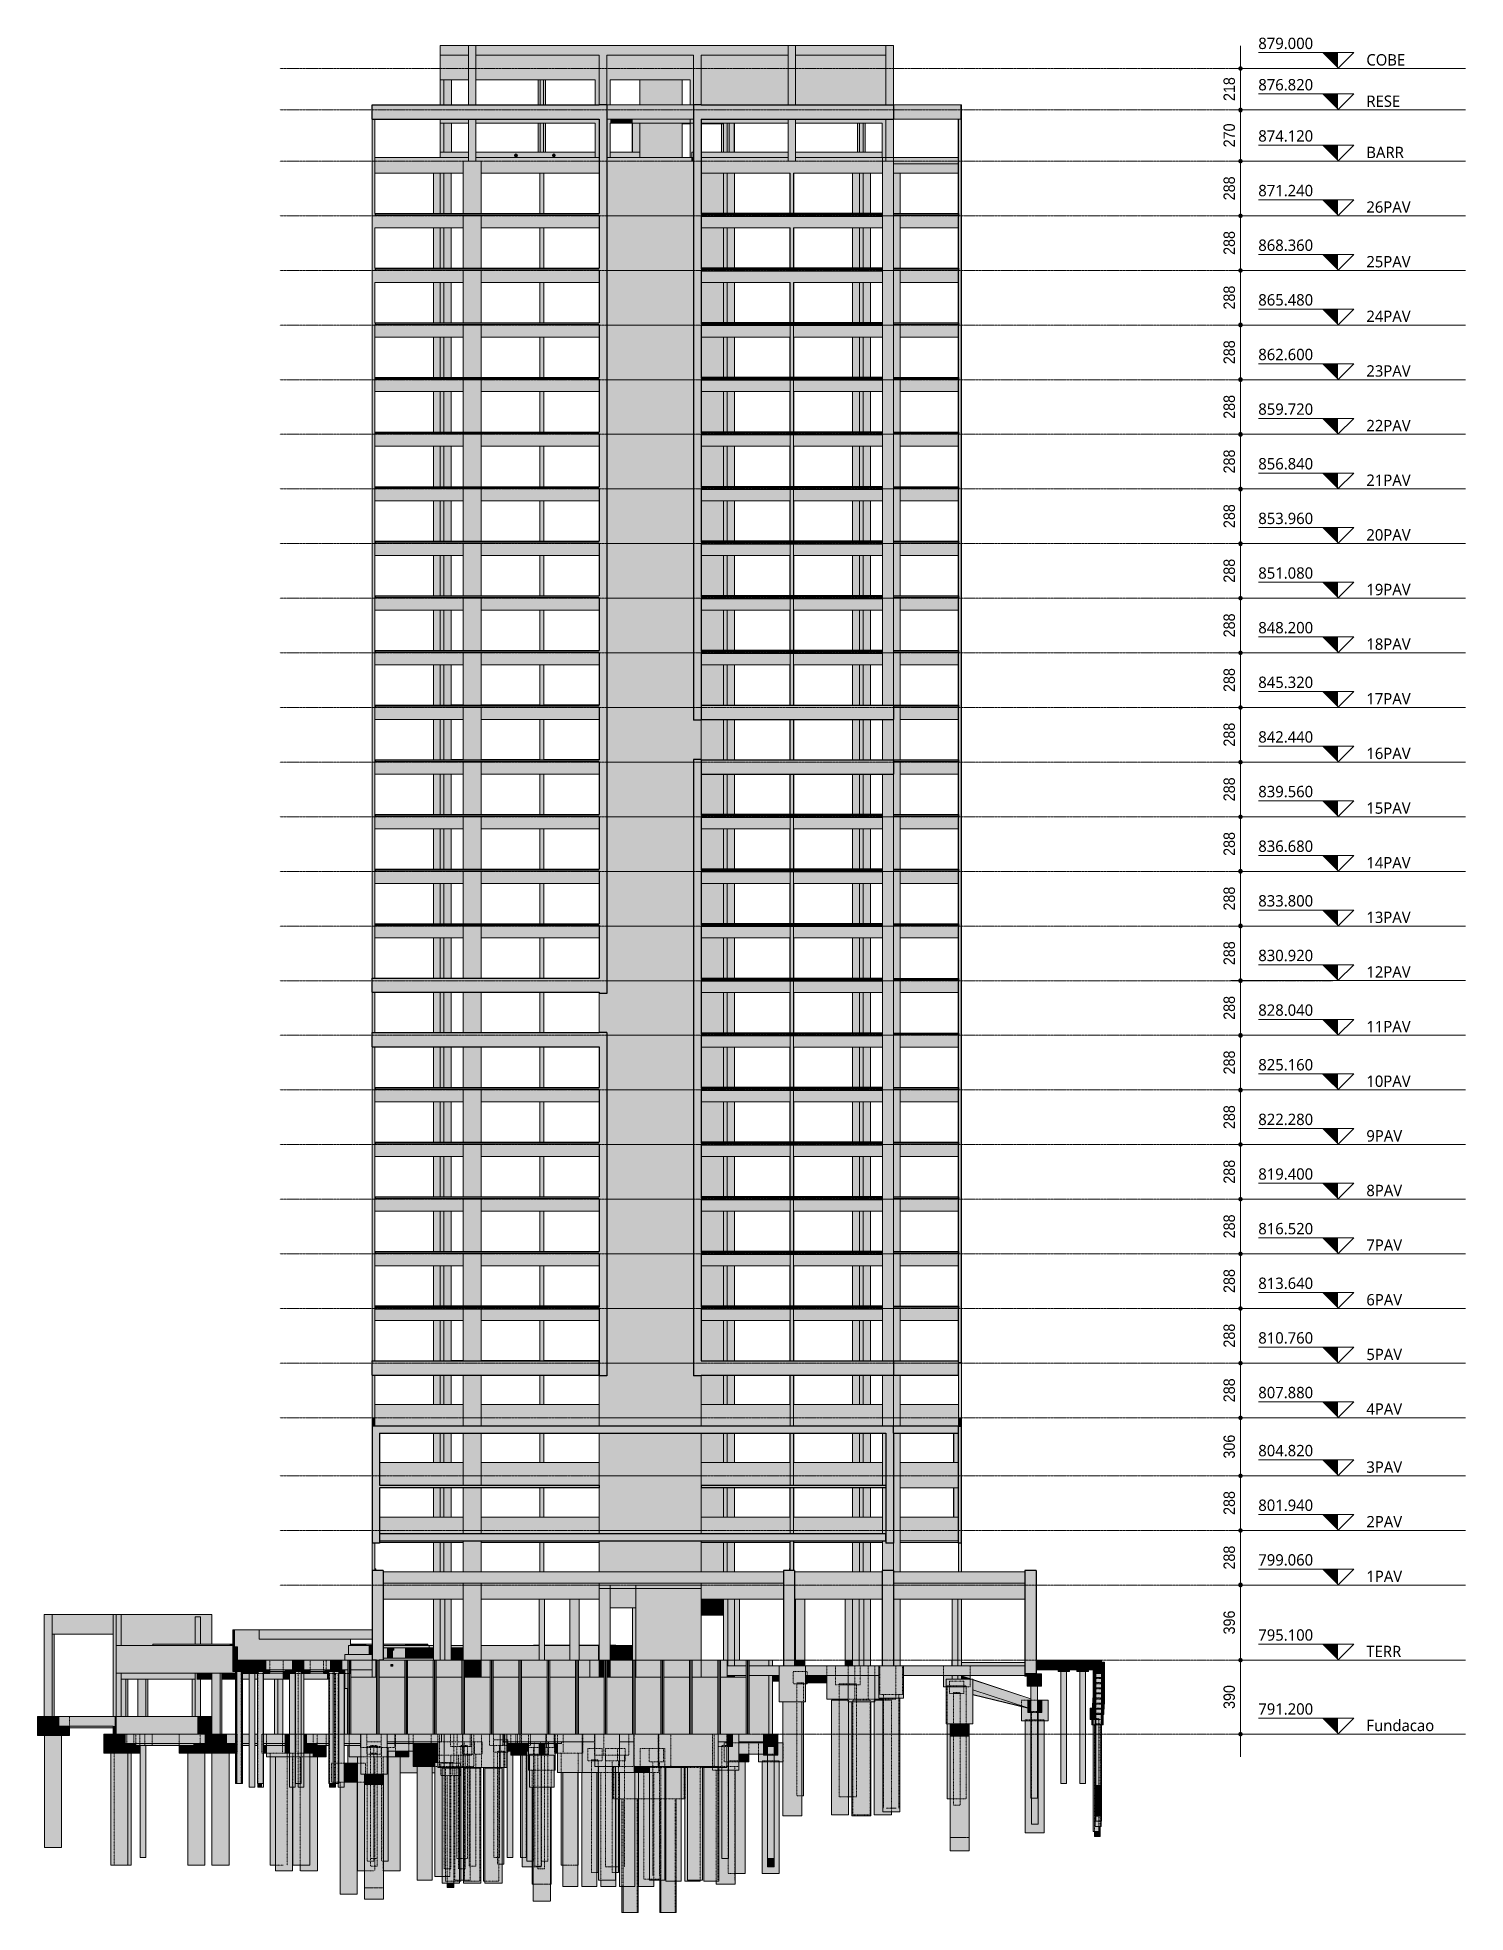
# Model space of a CAD drawing. Header units: centimetres. Extents: x -28 to 30806, y -3196 to 88064.
# Drawn here: x 22948 to 30476, y 78180 to 88064 of the extents above; entities that cross this region are included whole.
import ezdxf

# ---------------------------------------------------------------- set-up
doc = ezdxf.new("R2010")
doc.units = ezdxf.units.CM
doc.linetypes.add('Centro', pattern=[3.175, 0.635, -0.47625, 1.5875, -0.47625])
doc.linetypes.add('Traço', pattern=[0.635, 0.3175, -0.3175])
for name, color, linetype, lineweight in [('A-ANNO-DIMS', 7, 'Continuous', 9), ('A-ANNO-DIMS-400', 7, 'Continuous', 9), ('A-FLOR', 7, 'Continuous', 25), ('A-FLOR-LEVL', 7, 'Continuous', 9), ('A-GENM', 7, 'Continuous', 25), ('S-BEAM', 7, 'Continuous', 25), ('S-COLS', 7, 'Continuous', 25), ('S-FNDN', 7, 'Continuous', 25), ('S-FNDN-HDLN', 7, 'Traço', 9)]:
    doc.layers.add(name, color=color, linetype=linetype, lineweight=lineweight)
doc.layers.add('A-DETL', color=7, linetype='Continuous', lineweight=18, true_color=0x00a600)
doc.styles.add('Arial_2', font='arial.ttf', dxfattribs={"width": 0.9, "height": 60})
doc.styles.add('Gadugi_5', font='gadugi.ttf', dxfattribs={"height": 60})
doc.dimstyles.new('PED_1_5mm_ESQ_3', dxfattribs={"dimscale": 30.48, "dimtxt": 61.215564, "dimasz": 2.624672, "dimexe": 1.968504, "dimexo": 1.968504, "dimgap": 0.393701, "dimtad": 1, "dimdec": 1, "dimrnd": 0.5, "dimdsep": 46, "dimtxsty": 'Arial_2', "dimblk1": 'DOTSMALL', "dimblk2": 'DOTSMALL', "dimsah": 1, "dimcen": 0.09, "dimdle": 3.937008, "dimazin": 0, "dimtfac": 1, "dimtdec": 4, "dimtix": 1, "dimtmove": 0, "dimatfit": 3, "dimfxl": 1, "dimtvp": 1, "dimtolj": 1, "dimtzin": 0, "dimarcsym": 2})

msp = doc.modelspace()

# ---------------------------------------------------------------- texts
at = {"layer": 'A-FLOR-LEVL', "char_height": 60, "attachment_point": 1, "style": 'Gadugi_5'}
for s, insert, width in [('879.000', (29383.57, 88062.86), 349.5357), ('COBE', (29953.27, 87976.05), 250.1265), ('876.820', (29383.57, 87844.85), 349.5357), ('RESE', (29953.27, 87758.04), 218.059), ('874.120', (29383.57, 87574.86), 349.5357), ('BARR', (29953.27, 87488.05), 246.9197), ('871.240', (29383.57, 87286.85), 349.5357), ('26PAV', (29953.27, 87200.04), 298.2277), ('868.360', (29383.57, 86998.85), 349.5357), ('25PAV', (29953.27, 86912.04), 298.2277), ('865.480', (29383.57, 86710.85), 349.5357), ('24PAV', (29953.27, 86624.04), 298.2277), ('862.600', (29383.57, 86422.85), 349.5357), ('23PAV', (29953.27, 86336.04), 298.2277), ('859.720', (29383.57, 86134.85), 349.5357), ('22PAV', (29953.27, 86048.04), 298.2277), ('856.840', (29383.57, 85846.85), 349.5357), ('21PAV', (29953.27, 85760.04), 298.2277), ('853.960', (29383.57, 85558.85), 349.5357), ('20PAV', (29953.27, 85472.04), 298.2277), ('851.080', (29383.57, 85270.85), 349.5357), ('19PAV', (29953.27, 85184.04), 298.2277), ('848.200', (29383.57, 84982.85), 349.5357), ('18PAV', (29953.27, 84896.04), 298.2277), ('845.320', (29383.57, 84694.85), 349.5357), ('17PAV', (29953.27, 84608.04), 298.2277), ('842.440', (29383.57, 84406.85), 349.5357), ('16PAV', (29953.27, 84320.04), 298.2277), ('839.560', (29383.57, 84118.85), 349.5357), ('15PAV', (29953.27, 84032.04), 298.2277), ('836.680', (29383.57, 83830.85), 349.5357), ('14PAV', (29953.27, 83744.04), 298.2277), ('833.800', (29383.57, 83542.85), 349.5357), ('13PAV', (29953.27, 83456.04), 298.2277), ('830.920', (29383.57, 83254.85), 349.5357), ('12PAV', (29953.27, 83168.04), 298.2277), ('828.040', (29383.57, 82966.85), 349.5357), ('11PAV', (29953.27, 82880.04), 298.2277), ('825.160', (29383.57, 82678.85), 349.5357), ('10PAV', (29953.27, 82592.04), 298.2277), ('822.280', (29383.57, 82390.85), 349.5357), ('9PAV', (29953.27, 82304.04), 243.713), ('819.400', (29383.57, 82102.85), 349.5357), ('8PAV', (29953.27, 82016.04), 243.713), ('816.520', (29383.57, 81814.85), 349.5357), ('7PAV', (29953.27, 81728.04), 243.713), ('813.640', (29383.57, 81526.85), 349.5357), ('6PAV', (29953.27, 81440.04), 243.713), ('810.760', (29383.57, 81238.85), 349.5357), ('5PAV', (29953.27, 81152.04), 243.713), ('807.880', (29383.57, 80950.85), 349.5357), ('4PAV', (29953.27, 80864.04), 243.713), ('804.820', (29383.57, 80644.85), 349.5357), ('3PAV', (29953.27, 80558.04), 243.713), ('801.940', (29383.57, 80356.85), 349.5357), ('2PAV', (29953.27, 80270.04), 243.713), ('799.060', (29383.57, 80068.85), 349.5357), ('1PAV', (29953.27, 79982.04), 243.713), ('795.100', (29383.57, 79672.86), 349.5357), ('TERR', (29953.27, 79586.05), 227.6792), ('791.200', (29383.57, 79282.85), 349.5357), ('Fundacao', (29953.27, 79196.04), 439.3247)]:
    msp.add_mtext(s, dxfattribs=dict(at, insert=insert, width=width))

# ---------------------------------------------------------------- blocks, each defined once
blk = doc.blocks.new('PED_BLRET-1EST_R01_2019 - 75x75x65-3763687-CT H 002 - CRT ESQ')
at = {"layer": 'S-FNDN-HDLN'}
for p, q in [((1714.1, 79378), (1749.1, 79378)), ((1714.1, 79373), (1714.1, 79378)), ((1749.1, 79373), (1714.1, 79373)), ((1749.1, 79378), (1749.1, 79373))]:
    blk.add_line(p, q, dxfattribs=at)
blk = doc.blocks.new('Estaca W Gerdau - W250X32_7-3763720-CT H 002 - CRT ESQ')
at = {"layer": 'S-FNDN', "linetype": 'Traço', "lineweight": 9, "true_color": 0xa4b9db}
blk.add_hatch(color=9, dxfattribs=at).paths.add_polyline_path([(-1880.1, 79120), (-1871.6, 79120), (-1871.6, 79510), (-1886.2, 79510), (-1886.2, 79120)], flags=0)
at = {"layer": 'S-FNDN', "lineweight": 9}
for p, q in [((-1886.2, 79510), (-1886.2, 79120)), ((-1871.6, 79510), (-1886.2, 79510)), ((-1879.3, 79120), (-1879.3, 79510)), ((-1878.5, 79510), (-1878.5, 79120)), ((-1871.6, 79510), (-1871.6, 79120)), ((-1871.6, 79120), (-1886.2, 79120))]:
    blk.add_line(p, q, dxfattribs=at)
blk = doc.blocks.new('PED_FURO_RETANGULAR_R04_2020 - 10x10x32-3497891-CT H 002 - CRT ESQ')
at = {"layer": 'A-GENM', "lineweight": 9}
for p, q in [((-1660.4, 79478), (-1650.4, 79488)), ((-1650.4, 79478), (-1660.4, 79488))]:
    blk.add_line(p, q, dxfattribs=at)
blk = doc.blocks.new('PED_BLRET-1EST_R01_2019_muro_ - 60x60x60-3843966-CT H 002 - CRT ESQ')
at = {"layer": 'S-FNDN-HDLN'}
for p, q in [((-2471.6, 79455), (-2441.6, 79455)), ((-2471.6, 79450), (-2471.6, 79455)), ((-2441.6, 79450), (-2471.6, 79450)), ((-2441.6, 79455), (-2441.6, 79450))]:
    blk.add_line(p, q, dxfattribs=at)
blk = doc.blocks.new('PED_FURO_CIRCULAR_R04_2020 - 15x25-3721065-CT H 002 - CRT ESQ')
at = {"layer": 'A-GENM', "lineweight": 9}
for p, q in [((-993.1, 87442.5), (-1008.1, 87442.5)), ((-1000.6, 87435), (-1000.6, 87450))]:
    blk.add_line(p, q, dxfattribs=at)
blk = doc.blocks.new('PED_BLRET-1EST_R01_2019 - 75x75x65-V10-CT H 002 - CRT ESQ')
at = {"layer": 'S-FNDN-HDLN'}
for p, q in [((1305.6, 79340), (1340.6, 79340)), ((1305.6, 79335), (1305.6, 79340)), ((1340.6, 79335), (1305.6, 79335)), ((1340.6, 79340), (1340.6, 79335))]:
    blk.add_line(p, q, dxfattribs=at)
blk = doc.blocks.new('PED_BLRET-1EST_R01_2019 - 75x75x65-V11-CT H 002 - CRT ESQ')
at = {"layer": 'S-FNDN-HDLN'}
for p, q in [((325.3, 79015), (360.3, 79015)), ((360.3, 79010), (325.3, 79010))]:
    blk.add_line(p, q, dxfattribs=at)
blk = doc.blocks.new('PED_BLRET-1EST_R01_2019 - 75x75x65-V12-CT H 002 - CRT ESQ')
at = {"layer": 'S-FNDN-HDLN'}
for p, q in [((-1766.9, 79020), (-1731.9, 79020)), ((-1731.9, 79015), (-1766.9, 79015))]:
    blk.add_line(p, q, dxfattribs=at)
blk = doc.blocks.new('PED_BLRET-1EST_EXCENTRICA_R01_2019 - 110x130x100-V13-CT H 002 - CRT ESQ')
at = {"layer": 'S-FNDN-HDLN'}
for p, q in [((-326, 78945), (-326, 78950)), ((-251.6, 78945), (-326, 78945)), ((-236, 78950), (-236, 78945))]:
    blk.add_line(p, q, dxfattribs=at)
blk = doc.blocks.new('PED_BLRET-1EST_EXCENTRICA_R01_2019 - 110x130x100-3841337-CT H 002 - CRT ESQ')
at = {"layer": 'S-FNDN-HDLN'}
for p, q in [((117.3, 78980), (175.1, 78980)), ((117.3, 78975), (117.3, 78980)), ((175.1, 78975), (117.3, 78975)), ((175.1, 78980), (207.3, 78980)), ((207.3, 78975), (175.1, 78975)), ((207.3, 78980), (207.3, 78975))]:
    blk.add_line(p, q, dxfattribs=at)
blk = doc.blocks.new('PED_BLRET-1EST_EXCENTRICA_R01_2019 - 110x130x100-V3-CT H 002 - CRT ESQ')
at = {"layer": 'S-FNDN-HDLN'}
for p, q in [((297.8, 78980), (325.3, 78980)), ((297.8, 78975), (297.8, 78980)), ((325.3, 78975), (297.8, 78975)), ((325.3, 78980), (360.3, 78980)), ((360.3, 78975), (325.3, 78975)), ((360.3, 78980), (387.8, 78980)), ((387.8, 78975), (360.3, 78975)), ((387.8, 78980), (387.8, 78975))]:
    blk.add_line(p, q, dxfattribs=at)
blk = doc.blocks.new('PED_BLRET-1EST_EXCENTRICA_R01_2019 - 110x130x100-V14-CT H 002 - CRT ESQ')
at = {"layer": 'S-FNDN-HDLN'}
for p, q in [((704, 79385), (794, 79385)), ((704, 79380), (704, 79385)), ((794, 79380), (704, 79380)), ((794, 79385), (794, 79380))]:
    blk.add_line(p, q, dxfattribs=at)
blk = doc.blocks.new('PED_BLRET-1EST_EXCENTRICA_R01_2019 - 140x120x110-3841338-CT H 002 - CRT ESQ')
at = {"layer": 'S-FNDN-HDLN'}
for p, q in [((1273.172184, 79375.004), (1373.172184, 79375.004)), ((1273.172184, 79370.004), (1273.172184, 79375.004)), ((1373.172184, 79370.004), (1273.172184, 79370.004)), ((1373.172184, 79375.004), (1373.172184, 79370.004))]:
    blk.add_line(p, q, dxfattribs=at)
blk = doc.blocks.new('PED_BLRET-1EST_R01_2019 - 75x75x65-V4-CT H 002 - CRT ESQ')
at = {"layer": 'S-FNDN-HDLN'}
for p, q in [((85.1, 79060), (110.9, 79060)), ((85.1, 79055), (85.1, 79060)), ((110.9, 79055), (85.1, 79055)), ((110.9, 79060), (120.1, 79060)), ((120.1, 79055), (110.9, 79055)), ((120.1, 79060), (120.1, 79055))]:
    blk.add_line(p, q, dxfattribs=at)
blk = doc.blocks.new('PED_BLRET-1EST_R01_2019 - 75x75x65-V15-CT H 002 - CRT ESQ')
at = {"layer": 'S-FNDN-HDLN'}
for p, q in [((-1063.7, 79030), (-1098.7, 79030)), ((-1098.7, 79030), (-1098.7, 79025)), ((-1098.7, 79025), (-1063.7, 79025)), ((-1063.7, 79025), (-1063.7, 79030))]:
    blk.add_line(p, q, dxfattribs=at)
blk = doc.blocks.new('PED_BLRET-1EST_R01_2019_muro_ - 60x60x60-V16-CT H 002 - CRT ESQ')
at = {"layer": 'S-FNDN-HDLN'}
for p, q in [((-2472.7, 79455), (-2471.6, 79455)), ((-2472.7, 79450), (-2472.7, 79455)), ((-2442.7, 79455), (-2442.7, 79450))]:
    blk.add_line(p, q, dxfattribs=at)
blk = doc.blocks.new('PED_BLRET-1EST_R01_2019_muro_ - 60x60x60-V17-CT H 002 - CRT ESQ')
at = {"layer": 'S-FNDN-HDLN'}
for p, q in [((-2473.4, 79455), (-2472.7, 79455)), ((-2473.4, 79450), (-2473.4, 79455)), ((-2443.4, 79455), (-2443.4, 79450))]:
    blk.add_line(p, q, dxfattribs=at)
blk = doc.blocks.new('PED_BLRET-1EST_R01_2019_muro_ - 60x60x60-V18-CT H 002 - CRT ESQ')
at = {"layer": 'S-FNDN-HDLN'}
for p, q in [((-2474.9, 79455), (-2474.1, 79455)), ((-2474.9, 79450), (-2474.9, 79455)), ((-2444.9, 79455), (-2444.9, 79450))]:
    blk.add_line(p, q, dxfattribs=at)
blk = doc.blocks.new('PED_BLRET-1EST_R01_2019_muro_ - 60x60x60-V19-CT H 002 - CRT ESQ')
at = {"layer": 'S-FNDN-HDLN'}
for p, q in [((-2473.7, 79450), (-2473.7, 79455)), ((-2443.7, 79455), (-2443.7, 79450))]:
    blk.add_line(p, q, dxfattribs=at)
blk = doc.blocks.new('PED_BLRET-1EST_R01_2019_muro_ - 60x60x60-V20-CT H 002 - CRT ESQ')
at = {"layer": 'S-FNDN-HDLN'}
for p, q in [((-2476.4, 79455), (-2474.9, 79455)), ((-2476.4, 79450), (-2476.4, 79455)), ((-2446.4, 79455), (-2446.4, 79450))]:
    blk.add_line(p, q, dxfattribs=at)
blk = doc.blocks.new('PED_BLRET-1EST_R01_2019_muro_ - 60x60x60-V21-CT H 002 - CRT ESQ')
at = {"layer": 'S-FNDN-HDLN'}
for p, q in [((-2478.6, 79455), (-2477.9, 79455)), ((-2478.6, 79450), (-2478.6, 79455)), ((-2448.6, 79455), (-2448.6, 79450))]:
    blk.add_line(p, q, dxfattribs=at)
blk = doc.blocks.new('PED_BLRET-1EST_R01_2019_muro_ - 60x60x60-V5-CT H 002 - CRT ESQ')
at = {"layer": 'S-FNDN-HDLN'}
for p, q in [((-1986.8, 79455), (-1978.9, 79455)), ((-1986.8, 79450), (-1986.8, 79455)), ((-1978.9, 79450), (-1986.8, 79450)), ((-1978.9, 79455), (-1963.9, 79455)), ((-1956.8, 79455), (-1956.8, 79450))]:
    blk.add_line(p, q, dxfattribs=at)
blk = doc.blocks.new('PED_BLRET-1EST_R01_2019_muro_ - 60x60x60-V22-CT H 002 - CRT ESQ')
at = {"layer": 'S-FNDN-HDLN'}
for p, q in [((2057.1, 79418), (2087.1, 79418)), ((2087.1, 79413), (2057.2, 79413))]:
    blk.add_line(p, q, dxfattribs=at)
blk = doc.blocks.new('PED_BLRET-1EST_R01_2019_muro_ - 60x60x60-V23-CT H 002 - CRT ESQ')
at = {"layer": 'S-FNDN-HDLN'}
for p, q in [((2057.1, 79337), (2087.1, 79337)), ((2087.1, 79332), (2057.1, 79332))]:
    blk.add_line(p, q, dxfattribs=at)
blk = doc.blocks.new('PED_BLRET-1EST_R01_2019_muro_ - 60x60x60-V24-CT H 002 - CRT ESQ')
at = {"layer": 'S-FNDN-HDLN'}
for p, q in [((2057.1, 79283), (2087.1, 79283)), ((2087.1, 79278), (2057.1, 79278))]:
    blk.add_line(p, q, dxfattribs=at)
blk = doc.blocks.new('PED_BLRET-1EST_R01_2019_muro_ - 60x60x60-V6-CT H 002 - CRT ESQ')
at = {"layer": 'S-FNDN-HDLN'}
for p, q in [((2055.6, 79256), (2057.1, 79256)), ((2055.6, 79251), (2055.6, 79256)), ((2057.1, 79251), (2055.6, 79251)), ((2057.1, 79256), (2085.6, 79256)), ((2085.6, 79251), (2057.1, 79251)), ((2085.6, 79256), (2085.6, 79251))]:
    blk.add_line(p, q, dxfattribs=at)
blk = doc.blocks.new('PED_BLRET-1EST_R01_2019_muro_ - 60x60x60-V7-CT H 002 - CRT ESQ')
at = {"layer": 'S-FNDN-HDLN'}
for p, q in [((2053.7, 79229), (2055.6, 79229)), ((2053.7, 79224), (2053.7, 79229)), ((2055.7, 79224), (2053.7, 79224)), ((2055.7, 79229), (2083.7, 79229)), ((2083.7, 79224), (2055.7, 79224)), ((2083.7, 79229), (2083.7, 79224))]:
    blk.add_line(p, q, dxfattribs=at)
blk = doc.blocks.new('PED_BLRET-1EST_R01_2019_muro_ - 60x60x60-V8-CT H 002 - CRT ESQ')
at = {"layer": 'S-FNDN-HDLN'}
for p, q in [((2042.1, 79202), (2053.8, 79202)), ((2042.1, 79197), (2042.1, 79202)), ((2053.8, 79197), (2042.1, 79197)), ((2053.8, 79202), (2072.1, 79202)), ((2072.1, 79197), (2053.8, 79197)), ((2072.1, 79202), (2072.1, 79197))]:
    blk.add_line(p, q, dxfattribs=at)
blk = doc.blocks.new('PED_BLRET-1EST_R01_2019_muro_ - 60x60x60-V25-CT H 002 - CRT ESQ')
at = {"layer": 'S-FNDN-HDLN'}
for p, q in [((2049.9, 79175), (2079.9, 79175)), ((2049.9, 79170), (2049.9, 79175)), ((2079.9, 79170), (2049.9, 79170)), ((2079.9, 79175), (2079.9, 79170))]:
    blk.add_line(p, q, dxfattribs=at)
blk = doc.blocks.new('PED_BLRET-1EST_EXCENTRICA_R01_2019 - 120x140x110-3841340-CT H 002 - CRT ESQ')
at = {"layer": 'S-FNDN-HDLN'}
for p, q in [((1684.7, 79195), (1714.1, 79195)), ((1684.7, 79190), (1684.7, 79195)), ((1714.1, 79190), (1684.7, 79190)), ((1714.1, 79195), (1752.1, 79195)), ((1752.1, 79190), (1714.1, 79190)), ((1752.1, 79195), (1784.7, 79195)), ((1784.7, 79190), (1752.1, 79190)), ((1784.7, 79195), (1784.7, 79190))]:
    blk.add_line(p, q, dxfattribs=at)
blk = doc.blocks.new('PED_BLRET-1EST_R01_2019 - 75x75x65-V9-CT H 002 - CRT ESQ')
at = {"layer": 'S-FNDN-HDLN'}
for p, q in [((1717.1, 79240), (1749.1, 79240)), ((1717.1, 79235), (1717.1, 79240)), ((1749.1, 79235), (1717.1, 79235)), ((1749.1, 79240), (1752.1, 79240)), ((1752.1, 79235), (1749.1, 79235)), ((1752.1, 79240), (1752.1, 79235))]:
    blk.add_line(p, q, dxfattribs=at)
blk = doc.blocks.new('Nível - NÍVEL - CORTE ESQUEMÁTICO-903305-CT H 002 - CRT ESQ')
at = {"layer": 'A-FLOR-LEVL'}
blk.add_hatch(color=256, dxfattribs=at).paths.add_polyline_path([(3332.7, 79594.1), (3332.7, 79510.1), (3248.6, 79594.1)], flags=0)
for p, q in [((2914.4, 79594.1), (3416.7, 79594.1)), ((3332.7, 79510.1), (3416.7, 79594.1)), ((2768.3, 79510.1), (4005.3, 79510.1))]:
    blk.add_line(p, q, dxfattribs=at)
blk = doc.blocks.new('DIMBLOCK267-CT H 002 - CRT ESQ')
at = {"layer": 'A-ANNO-DIMS-400'}
h = blk.add_hatch(color=256, dxfattribs=at)
edge = h.paths.add_edge_path(flags=0)
edge.add_arc((29290.1, 87900), 10, 0, 360)
h = blk.add_hatch(color=256, dxfattribs=at)
edge = h.paths.add_edge_path(flags=0)
edge.add_arc((29290.1, 87682), 10, 0, 360)
for p, q in [((29290.1, 88020), (29290.1, 87682)), ((29244.2, 87900), (29350.1, 87900)), ((29290.1, 87900), (29244.2, 87900)), ((29244.2, 87682), (29350.1, 87682)), ((29290.1, 87682), (29244.2, 87682))]:
    blk.add_line(p, q, dxfattribs=at)
for centre in [(29290.1, 87900), (29290.1, 87682)]:
    blk.add_circle(centre, 10, dxfattribs=at)
at = {"layer": 'A-ANNO-DIMS-400', "color": 0, "insert": (29200.2, 87728.8), "char_height": 60, "width": 149.178, "attachment_point": 1, "rotation": 90, "line_spacing_factor": 0.941778, "style": 'Arial_2'}
blk.add_mtext('218', dxfattribs=at)
blk = doc.blocks.new('_DotSmall')
at = {"color": 0, "linetype": 'ByBlock', "const_width": 0.5}
blk.add_lwpolyline([(-0.0625, 0, 1), (0.0625, 0, 1)], format="xyb", close=True, dxfattribs=at)
blk = doc.blocks.new('DIMBLOCK268-CT H 002 - CRT ESQ')
at = {"layer": 'A-ANNO-DIMS-400'}
h = blk.add_hatch(color=256, dxfattribs=at)
edge = h.paths.add_edge_path(flags=0)
edge.add_arc((29290.1, 87682), 10, 0, 360)
h = blk.add_hatch(color=256, dxfattribs=at)
edge = h.paths.add_edge_path(flags=0)
edge.add_arc((29290.1, 87412), 10, 0, 360)
for p, q in [((29244.2, 87682), (29350.1, 87682)), ((29290.1, 87682), (29244.2, 87682)), ((29290.1, 87682), (29290.1, 87412)), ((29244.2, 87412), (29350.1, 87412)), ((29290.1, 87412), (29244.2, 87412))]:
    blk.add_line(p, q, dxfattribs=at)
for centre in [(29290.1, 87682), (29290.1, 87412)]:
    blk.add_circle(centre, 10, dxfattribs=at)
at = {"layer": 'A-ANNO-DIMS-400', "color": 0, "insert": (29200.2, 87484.8), "char_height": 60, "width": 149.178, "attachment_point": 1, "rotation": 90, "line_spacing_factor": 0.941778, "style": 'Arial_2'}
blk.add_mtext('270', dxfattribs=at)
blk = doc.blocks.new('DIMBLOCK269-CT H 002 - CRT ESQ')
at = {"layer": 'A-ANNO-DIMS-400'}
h = blk.add_hatch(color=256, dxfattribs=at)
edge = h.paths.add_edge_path(flags=0)
edge.add_arc((29290.1, 87412), 10, 0, 360)
h = blk.add_hatch(color=256, dxfattribs=at)
edge = h.paths.add_edge_path(flags=0)
edge.add_arc((29290.1, 87124), 10, 0, 360)
for p, q in [((29244.2, 87412), (29350.1, 87412)), ((29290.1, 87412), (29244.2, 87412)), ((29290.1, 87412), (29290.1, 87124)), ((29244.2, 87124), (29350.1, 87124)), ((29290.1, 87124), (29244.2, 87124))]:
    blk.add_line(p, q, dxfattribs=at)
for centre in [(29290.1, 87412), (29290.1, 87124)]:
    blk.add_circle(centre, 10, dxfattribs=at)
at = {"layer": 'A-ANNO-DIMS-400', "color": 0, "insert": (29200.2, 87205.8), "char_height": 60, "width": 149.178, "attachment_point": 1, "rotation": 90, "line_spacing_factor": 0.941778, "style": 'Arial_2'}
blk.add_mtext('288', dxfattribs=at)
blk = doc.blocks.new('DIMBLOCK270-CT H 002 - CRT ESQ')
at = {"layer": 'A-ANNO-DIMS-400'}
h = blk.add_hatch(color=256, dxfattribs=at)
edge = h.paths.add_edge_path(flags=0)
edge.add_arc((29290.1, 87124), 10, 0, 360)
h = blk.add_hatch(color=256, dxfattribs=at)
edge = h.paths.add_edge_path(flags=0)
edge.add_arc((29290.1, 86836), 10, 0, 360)
for p, q in [((29244.2, 87124), (29350.1, 87124)), ((29290.1, 87124), (29244.2, 87124)), ((29290.1, 87124), (29290.1, 86836)), ((29244.2, 86836), (29350.1, 86836)), ((29290.1, 86836), (29244.2, 86836))]:
    blk.add_line(p, q, dxfattribs=at)
for centre in [(29290.1, 87124), (29290.1, 86836)]:
    blk.add_circle(centre, 10, dxfattribs=at)
at = {"layer": 'A-ANNO-DIMS-400', "color": 0, "insert": (29200.2, 86917.8), "char_height": 60, "width": 149.178, "attachment_point": 1, "rotation": 90, "line_spacing_factor": 0.941778, "style": 'Arial_2'}
blk.add_mtext('288', dxfattribs=at)
blk = doc.blocks.new('DIMBLOCK271-CT H 002 - CRT ESQ')
at = {"layer": 'A-ANNO-DIMS-400'}
h = blk.add_hatch(color=256, dxfattribs=at)
edge = h.paths.add_edge_path(flags=0)
edge.add_arc((29290.1, 86836), 10, 0, 360)
h = blk.add_hatch(color=256, dxfattribs=at)
edge = h.paths.add_edge_path(flags=0)
edge.add_arc((29290.1, 86548), 10, 0, 360)
for p, q in [((29244.2, 86836), (29350.1, 86836)), ((29290.1, 86836), (29244.2, 86836)), ((29290.1, 86836), (29290.1, 86548)), ((29244.2, 86548), (29350.1, 86548)), ((29290.1, 86548), (29244.2, 86548))]:
    blk.add_line(p, q, dxfattribs=at)
for centre in [(29290.1, 86836), (29290.1, 86548)]:
    blk.add_circle(centre, 10, dxfattribs=at)
at = {"layer": 'A-ANNO-DIMS-400', "color": 0, "insert": (29200.2, 86629.8), "char_height": 60, "width": 149.178, "attachment_point": 1, "rotation": 90, "line_spacing_factor": 0.941778, "style": 'Arial_2'}
blk.add_mtext('288', dxfattribs=at)
blk = doc.blocks.new('DIMBLOCK272-CT H 002 - CRT ESQ')
at = {"layer": 'A-ANNO-DIMS-400'}
h = blk.add_hatch(color=256, dxfattribs=at)
edge = h.paths.add_edge_path(flags=0)
edge.add_arc((29290.1, 86548), 10, 0, 360)
h = blk.add_hatch(color=256, dxfattribs=at)
edge = h.paths.add_edge_path(flags=0)
edge.add_arc((29290.1, 86260), 10, 0, 360)
for p, q in [((29244.2, 86548), (29350.1, 86548)), ((29290.1, 86548), (29244.2, 86548)), ((29290.1, 86548), (29290.1, 86260)), ((29244.2, 86260), (29350.1, 86260)), ((29290.1, 86260), (29244.2, 86260))]:
    blk.add_line(p, q, dxfattribs=at)
for centre in [(29290.1, 86548), (29290.1, 86260)]:
    blk.add_circle(centre, 10, dxfattribs=at)
at = {"layer": 'A-ANNO-DIMS-400', "color": 0, "insert": (29200.2, 86341.8), "char_height": 60, "width": 149.178, "attachment_point": 1, "rotation": 90, "line_spacing_factor": 0.941778, "style": 'Arial_2'}
blk.add_mtext('288', dxfattribs=at)
blk = doc.blocks.new('DIMBLOCK273-CT H 002 - CRT ESQ')
at = {"layer": 'A-ANNO-DIMS-400'}
h = blk.add_hatch(color=256, dxfattribs=at)
edge = h.paths.add_edge_path(flags=0)
edge.add_arc((29290.1, 86260), 10, 0, 360)
h = blk.add_hatch(color=256, dxfattribs=at)
edge = h.paths.add_edge_path(flags=0)
edge.add_arc((29290.1, 85972), 10, 0, 360)
for p, q in [((29244.2, 86260), (29350.1, 86260)), ((29290.1, 86260), (29244.2, 86260)), ((29290.1, 86260), (29290.1, 85972)), ((29244.2, 85972), (29350.1, 85972)), ((29290.1, 85972), (29244.2, 85972))]:
    blk.add_line(p, q, dxfattribs=at)
for centre in [(29290.1, 86260), (29290.1, 85972)]:
    blk.add_circle(centre, 10, dxfattribs=at)
at = {"layer": 'A-ANNO-DIMS-400', "color": 0, "insert": (29200.2, 86053.8), "char_height": 60, "width": 149.178, "attachment_point": 1, "rotation": 90, "line_spacing_factor": 0.941778, "style": 'Arial_2'}
blk.add_mtext('288', dxfattribs=at)
blk = doc.blocks.new('DIMBLOCK274-CT H 002 - CRT ESQ')
at = {"layer": 'A-ANNO-DIMS-400'}
h = blk.add_hatch(color=256, dxfattribs=at)
edge = h.paths.add_edge_path(flags=0)
edge.add_arc((29290.1, 85972), 10, 0, 360)
h = blk.add_hatch(color=256, dxfattribs=at)
edge = h.paths.add_edge_path(flags=0)
edge.add_arc((29290.1, 85684), 10, 0, 360)
for p, q in [((29244.2, 85972), (29350.1, 85972)), ((29290.1, 85972), (29244.2, 85972)), ((29290.1, 85972), (29290.1, 85684)), ((29244.2, 85684), (29350.1, 85684)), ((29290.1, 85684), (29244.2, 85684))]:
    blk.add_line(p, q, dxfattribs=at)
for centre in [(29290.1, 85972), (29290.1, 85684)]:
    blk.add_circle(centre, 10, dxfattribs=at)
at = {"layer": 'A-ANNO-DIMS-400', "color": 0, "insert": (29200.2, 85765.8), "char_height": 60, "width": 149.178, "attachment_point": 1, "rotation": 90, "line_spacing_factor": 0.941778, "style": 'Arial_2'}
blk.add_mtext('288', dxfattribs=at)
blk = doc.blocks.new('DIMBLOCK275-CT H 002 - CRT ESQ')
at = {"layer": 'A-ANNO-DIMS-400'}
h = blk.add_hatch(color=256, dxfattribs=at)
edge = h.paths.add_edge_path(flags=0)
edge.add_arc((29290.1, 85684), 10, 0, 360)
h = blk.add_hatch(color=256, dxfattribs=at)
edge = h.paths.add_edge_path(flags=0)
edge.add_arc((29290.1, 85396), 10, 0, 360)
for p, q in [((29244.2, 85684), (29350.1, 85684)), ((29290.1, 85684), (29244.2, 85684)), ((29290.1, 85684), (29290.1, 85396)), ((29244.2, 85396), (29350.1, 85396)), ((29290.1, 85396), (29244.2, 85396))]:
    blk.add_line(p, q, dxfattribs=at)
for centre in [(29290.1, 85684), (29290.1, 85396)]:
    blk.add_circle(centre, 10, dxfattribs=at)
at = {"layer": 'A-ANNO-DIMS-400', "color": 0, "insert": (29200.2, 85477.8), "char_height": 60, "width": 149.178, "attachment_point": 1, "rotation": 90, "line_spacing_factor": 0.941778, "style": 'Arial_2'}
blk.add_mtext('288', dxfattribs=at)
blk = doc.blocks.new('DIMBLOCK276-CT H 002 - CRT ESQ')
at = {"layer": 'A-ANNO-DIMS-400'}
h = blk.add_hatch(color=256, dxfattribs=at)
edge = h.paths.add_edge_path(flags=0)
edge.add_arc((29290.1, 85396), 10, 0, 360)
h = blk.add_hatch(color=256, dxfattribs=at)
edge = h.paths.add_edge_path(flags=0)
edge.add_arc((29290.1, 85108), 10, 0, 360)
for p, q in [((29244.2, 85396), (29350.1, 85396)), ((29290.1, 85396), (29244.2, 85396)), ((29290.1, 85396), (29290.1, 85108)), ((29244.2, 85108), (29350.1, 85108)), ((29290.1, 85108), (29244.2, 85108))]:
    blk.add_line(p, q, dxfattribs=at)
for centre in [(29290.1, 85396), (29290.1, 85108)]:
    blk.add_circle(centre, 10, dxfattribs=at)
at = {"layer": 'A-ANNO-DIMS-400', "color": 0, "insert": (29200.2, 85189.8), "char_height": 60, "width": 149.178, "attachment_point": 1, "rotation": 90, "line_spacing_factor": 0.941778, "style": 'Arial_2'}
blk.add_mtext('288', dxfattribs=at)
blk = doc.blocks.new('DIMBLOCK277-CT H 002 - CRT ESQ')
at = {"layer": 'A-ANNO-DIMS-400'}
h = blk.add_hatch(color=256, dxfattribs=at)
edge = h.paths.add_edge_path(flags=0)
edge.add_arc((29290.1, 85108), 10, 0, 360)
h = blk.add_hatch(color=256, dxfattribs=at)
edge = h.paths.add_edge_path(flags=0)
edge.add_arc((29290.1, 84820), 10, 0, 360)
for p, q in [((29244.2, 85108), (29350.1, 85108)), ((29290.1, 85108), (29244.2, 85108)), ((29290.1, 85108), (29290.1, 84820)), ((29244.2, 84820), (29350.1, 84820)), ((29290.1, 84820), (29244.2, 84820))]:
    blk.add_line(p, q, dxfattribs=at)
for centre in [(29290.1, 85108), (29290.1, 84820)]:
    blk.add_circle(centre, 10, dxfattribs=at)
at = {"layer": 'A-ANNO-DIMS-400', "color": 0, "insert": (29200.2, 84901.8), "char_height": 60, "width": 149.178, "attachment_point": 1, "rotation": 90, "line_spacing_factor": 0.941778, "style": 'Arial_2'}
blk.add_mtext('288', dxfattribs=at)
blk = doc.blocks.new('DIMBLOCK278-CT H 002 - CRT ESQ')
at = {"layer": 'A-ANNO-DIMS-400'}
h = blk.add_hatch(color=256, dxfattribs=at)
edge = h.paths.add_edge_path(flags=0)
edge.add_arc((29290.1, 84820), 10, 0, 360)
h = blk.add_hatch(color=256, dxfattribs=at)
edge = h.paths.add_edge_path(flags=0)
edge.add_arc((29290.1, 84532), 10, 0, 360)
for p, q in [((29244.2, 84820), (29350.1, 84820)), ((29290.1, 84820), (29244.2, 84820)), ((29290.1, 84820), (29290.1, 84532)), ((29244.2, 84532), (29350.1, 84532)), ((29290.1, 84532), (29244.2, 84532))]:
    blk.add_line(p, q, dxfattribs=at)
for centre in [(29290.1, 84820), (29290.1, 84532)]:
    blk.add_circle(centre, 10, dxfattribs=at)
at = {"layer": 'A-ANNO-DIMS-400', "color": 0, "insert": (29200.2, 84613.8), "char_height": 60, "width": 149.178, "attachment_point": 1, "rotation": 90, "line_spacing_factor": 0.941778, "style": 'Arial_2'}
blk.add_mtext('288', dxfattribs=at)
blk = doc.blocks.new('DIMBLOCK279-CT H 002 - CRT ESQ')
at = {"layer": 'A-ANNO-DIMS-400'}
h = blk.add_hatch(color=256, dxfattribs=at)
edge = h.paths.add_edge_path(flags=0)
edge.add_arc((29290.1, 84532), 10, 0, 360)
h = blk.add_hatch(color=256, dxfattribs=at)
edge = h.paths.add_edge_path(flags=0)
edge.add_arc((29290.1, 84244), 10, 0, 360)
for p, q in [((29244.2, 84532), (29350.1, 84532)), ((29290.1, 84532), (29244.2, 84532)), ((29290.1, 84532), (29290.1, 84244)), ((29244.2, 84244), (29350.1, 84244)), ((29290.1, 84244), (29244.2, 84244))]:
    blk.add_line(p, q, dxfattribs=at)
for centre in [(29290.1, 84532), (29290.1, 84244)]:
    blk.add_circle(centre, 10, dxfattribs=at)
at = {"layer": 'A-ANNO-DIMS-400', "color": 0, "insert": (29200.2, 84325.8), "char_height": 60, "width": 149.178, "attachment_point": 1, "rotation": 90, "line_spacing_factor": 0.941778, "style": 'Arial_2'}
blk.add_mtext('288', dxfattribs=at)
blk = doc.blocks.new('DIMBLOCK280-CT H 002 - CRT ESQ')
at = {"layer": 'A-ANNO-DIMS-400'}
h = blk.add_hatch(color=256, dxfattribs=at)
edge = h.paths.add_edge_path(flags=0)
edge.add_arc((29290.1, 84244), 10, 0, 360)
h = blk.add_hatch(color=256, dxfattribs=at)
edge = h.paths.add_edge_path(flags=0)
edge.add_arc((29290.1, 83956), 10, 0, 360)
for p, q in [((29244.2, 84244), (29350.1, 84244)), ((29290.1, 84244), (29244.2, 84244)), ((29290.1, 84244), (29290.1, 83956)), ((29244.2, 83956), (29350.1, 83956)), ((29290.1, 83956), (29244.2, 83956))]:
    blk.add_line(p, q, dxfattribs=at)
for centre in [(29290.1, 84244), (29290.1, 83956)]:
    blk.add_circle(centre, 10, dxfattribs=at)
at = {"layer": 'A-ANNO-DIMS-400', "color": 0, "insert": (29200.2, 84037.8), "char_height": 60, "width": 149.178, "attachment_point": 1, "rotation": 90, "line_spacing_factor": 0.941778, "style": 'Arial_2'}
blk.add_mtext('288', dxfattribs=at)
blk = doc.blocks.new('DIMBLOCK281-CT H 002 - CRT ESQ')
at = {"layer": 'A-ANNO-DIMS-400'}
h = blk.add_hatch(color=256, dxfattribs=at)
edge = h.paths.add_edge_path(flags=0)
edge.add_arc((29290.1, 83956), 10, 0, 360)
h = blk.add_hatch(color=256, dxfattribs=at)
edge = h.paths.add_edge_path(flags=0)
edge.add_arc((29290.1, 83668), 10, 0, 360)
for p, q in [((29244.2, 83956), (29350.1, 83956)), ((29290.1, 83956), (29244.2, 83956)), ((29290.1, 83956), (29290.1, 83668)), ((29244.2, 83668), (29350.1, 83668)), ((29290.1, 83668), (29244.2, 83668))]:
    blk.add_line(p, q, dxfattribs=at)
for centre in [(29290.1, 83956), (29290.1, 83668)]:
    blk.add_circle(centre, 10, dxfattribs=at)
at = {"layer": 'A-ANNO-DIMS-400', "color": 0, "insert": (29200.2, 83749.8), "char_height": 60, "width": 149.178, "attachment_point": 1, "rotation": 90, "line_spacing_factor": 0.941778, "style": 'Arial_2'}
blk.add_mtext('288', dxfattribs=at)
blk = doc.blocks.new('DIMBLOCK282-CT H 002 - CRT ESQ')
at = {"layer": 'A-ANNO-DIMS-400'}
h = blk.add_hatch(color=256, dxfattribs=at)
edge = h.paths.add_edge_path(flags=0)
edge.add_arc((29290.1, 83668), 10, 0, 360)
h = blk.add_hatch(color=256, dxfattribs=at)
edge = h.paths.add_edge_path(flags=0)
edge.add_arc((29290.1, 83380), 10, 0, 360)
for p, q in [((29244.2, 83668), (29350.1, 83668)), ((29290.1, 83668), (29244.2, 83668)), ((29290.1, 83668), (29290.1, 83380)), ((29244.2, 83380), (29350.1, 83380)), ((29290.1, 83380), (29244.2, 83380))]:
    blk.add_line(p, q, dxfattribs=at)
for centre in [(29290.1, 83668), (29290.1, 83380)]:
    blk.add_circle(centre, 10, dxfattribs=at)
at = {"layer": 'A-ANNO-DIMS-400', "color": 0, "insert": (29200.2, 83461.8), "char_height": 60, "width": 149.178, "attachment_point": 1, "rotation": 90, "line_spacing_factor": 0.941778, "style": 'Arial_2'}
blk.add_mtext('288', dxfattribs=at)
blk = doc.blocks.new('DIMBLOCK283-CT H 002 - CRT ESQ')
at = {"layer": 'A-ANNO-DIMS-400'}
h = blk.add_hatch(color=256, dxfattribs=at)
edge = h.paths.add_edge_path(flags=0)
edge.add_arc((29290.1, 83380), 10, 0, 360)
h = blk.add_hatch(color=256, dxfattribs=at)
edge = h.paths.add_edge_path(flags=0)
edge.add_arc((29290.1, 83092), 10, 0, 360)
for p, q in [((29244.2, 83380), (29350.1, 83380)), ((29290.1, 83380), (29244.2, 83380)), ((29290.1, 83380), (29290.1, 83092)), ((29244.2, 83092), (29350.1, 83092)), ((29290.1, 83092), (29244.2, 83092))]:
    blk.add_line(p, q, dxfattribs=at)
for centre in [(29290.1, 83380), (29290.1, 83092)]:
    blk.add_circle(centre, 10, dxfattribs=at)
at = {"layer": 'A-ANNO-DIMS-400', "color": 0, "insert": (29200.2, 83173.8), "char_height": 60, "width": 149.178, "attachment_point": 1, "rotation": 90, "line_spacing_factor": 0.941778, "style": 'Arial_2'}
blk.add_mtext('288', dxfattribs=at)
blk = doc.blocks.new('DIMBLOCK284-CT H 002 - CRT ESQ')
at = {"layer": 'A-ANNO-DIMS-400'}
h = blk.add_hatch(color=256, dxfattribs=at)
edge = h.paths.add_edge_path(flags=0)
edge.add_arc((29290.1, 83092), 10, 0, 360)
h = blk.add_hatch(color=256, dxfattribs=at)
edge = h.paths.add_edge_path(flags=0)
edge.add_arc((29290.1, 82804), 10, 0, 360)
for p, q in [((29244.2, 83092), (29350.1, 83092)), ((29290.1, 83092), (29244.2, 83092)), ((29290.1, 83092), (29290.1, 82804)), ((29244.2, 82804), (29350.1, 82804)), ((29290.1, 82804), (29244.2, 82804))]:
    blk.add_line(p, q, dxfattribs=at)
for centre in [(29290.1, 83092), (29290.1, 82804)]:
    blk.add_circle(centre, 10, dxfattribs=at)
at = {"layer": 'A-ANNO-DIMS-400', "color": 0, "insert": (29200.2, 82885.8), "char_height": 60, "width": 149.178, "attachment_point": 1, "rotation": 90, "line_spacing_factor": 0.941778, "style": 'Arial_2'}
blk.add_mtext('288', dxfattribs=at)
blk = doc.blocks.new('DIMBLOCK285-CT H 002 - CRT ESQ')
at = {"layer": 'A-ANNO-DIMS-400'}
h = blk.add_hatch(color=256, dxfattribs=at)
edge = h.paths.add_edge_path(flags=0)
edge.add_arc((29290.1, 82804), 10, 0, 360)
h = blk.add_hatch(color=256, dxfattribs=at)
edge = h.paths.add_edge_path(flags=0)
edge.add_arc((29290.1, 82516), 10, 0, 360)
for p, q in [((29244.2, 82804), (29350.1, 82804)), ((29290.1, 82804), (29244.2, 82804)), ((29290.1, 82804), (29290.1, 82516)), ((29244.2, 82516), (29350.1, 82516)), ((29290.1, 82516), (29244.2, 82516))]:
    blk.add_line(p, q, dxfattribs=at)
for centre in [(29290.1, 82804), (29290.1, 82516)]:
    blk.add_circle(centre, 10, dxfattribs=at)
at = {"layer": 'A-ANNO-DIMS-400', "color": 0, "insert": (29200.2, 82597.8), "char_height": 60, "width": 149.178, "attachment_point": 1, "rotation": 90, "line_spacing_factor": 0.941778, "style": 'Arial_2'}
blk.add_mtext('288', dxfattribs=at)
blk = doc.blocks.new('DIMBLOCK286-CT H 002 - CRT ESQ')
at = {"layer": 'A-ANNO-DIMS-400'}
h = blk.add_hatch(color=256, dxfattribs=at)
edge = h.paths.add_edge_path(flags=0)
edge.add_arc((29290.1, 82516), 10, 0, 360)
h = blk.add_hatch(color=256, dxfattribs=at)
edge = h.paths.add_edge_path(flags=0)
edge.add_arc((29290.1, 82228), 10, 0, 360)
for p, q in [((29244.2, 82516), (29350.1, 82516)), ((29290.1, 82516), (29244.2, 82516)), ((29290.1, 82516), (29290.1, 82228)), ((29244.2, 82228), (29350.1, 82228)), ((29290.1, 82228), (29244.2, 82228))]:
    blk.add_line(p, q, dxfattribs=at)
for centre in [(29290.1, 82516), (29290.1, 82228)]:
    blk.add_circle(centre, 10, dxfattribs=at)
at = {"layer": 'A-ANNO-DIMS-400', "color": 0, "insert": (29200.2, 82309.8), "char_height": 60, "width": 149.178, "attachment_point": 1, "rotation": 90, "line_spacing_factor": 0.941778, "style": 'Arial_2'}
blk.add_mtext('288', dxfattribs=at)
blk = doc.blocks.new('DIMBLOCK287-CT H 002 - CRT ESQ')
at = {"layer": 'A-ANNO-DIMS-400'}
h = blk.add_hatch(color=256, dxfattribs=at)
edge = h.paths.add_edge_path(flags=0)
edge.add_arc((29290.1, 82228), 10, 0, 360)
h = blk.add_hatch(color=256, dxfattribs=at)
edge = h.paths.add_edge_path(flags=0)
edge.add_arc((29290.1, 81940), 10, 0, 360)
for p, q in [((29244.2, 82228), (29350.1, 82228)), ((29290.1, 82228), (29244.2, 82228)), ((29290.1, 82228), (29290.1, 81940)), ((29244.2, 81940), (29350.1, 81940)), ((29290.1, 81940), (29244.2, 81940))]:
    blk.add_line(p, q, dxfattribs=at)
for centre in [(29290.1, 82228), (29290.1, 81940)]:
    blk.add_circle(centre, 10, dxfattribs=at)
at = {"layer": 'A-ANNO-DIMS-400', "color": 0, "insert": (29200.2, 82021.8), "char_height": 60, "width": 149.178, "attachment_point": 1, "rotation": 90, "line_spacing_factor": 0.941778, "style": 'Arial_2'}
blk.add_mtext('288', dxfattribs=at)
blk = doc.blocks.new('DIMBLOCK288-CT H 002 - CRT ESQ')
at = {"layer": 'A-ANNO-DIMS-400'}
h = blk.add_hatch(color=256, dxfattribs=at)
edge = h.paths.add_edge_path(flags=0)
edge.add_arc((29290.1, 81940), 10, 0, 360)
h = blk.add_hatch(color=256, dxfattribs=at)
edge = h.paths.add_edge_path(flags=0)
edge.add_arc((29290.1, 81652), 10, 0, 360)
for p, q in [((29244.2, 81940), (29350.1, 81940)), ((29290.1, 81940), (29244.2, 81940)), ((29290.1, 81940), (29290.1, 81652)), ((29244.2, 81652), (29350.1, 81652)), ((29290.1, 81652), (29244.2, 81652))]:
    blk.add_line(p, q, dxfattribs=at)
for centre in [(29290.1, 81940), (29290.1, 81652)]:
    blk.add_circle(centre, 10, dxfattribs=at)
at = {"layer": 'A-ANNO-DIMS-400', "color": 0, "insert": (29200.2, 81733.8), "char_height": 60, "width": 149.178, "attachment_point": 1, "rotation": 90, "line_spacing_factor": 0.941778, "style": 'Arial_2'}
blk.add_mtext('288', dxfattribs=at)
blk = doc.blocks.new('DIMBLOCK289-CT H 002 - CRT ESQ')
at = {"layer": 'A-ANNO-DIMS-400'}
h = blk.add_hatch(color=256, dxfattribs=at)
edge = h.paths.add_edge_path(flags=0)
edge.add_arc((29290.1, 81652), 10, 0, 360)
h = blk.add_hatch(color=256, dxfattribs=at)
edge = h.paths.add_edge_path(flags=0)
edge.add_arc((29290.1, 81364), 10, 0, 360)
for p, q in [((29244.2, 81652), (29350.1, 81652)), ((29290.1, 81652), (29244.2, 81652)), ((29290.1, 81652), (29290.1, 81364)), ((29244.2, 81364), (29350.1, 81364)), ((29290.1, 81364), (29244.2, 81364))]:
    blk.add_line(p, q, dxfattribs=at)
for centre in [(29290.1, 81652), (29290.1, 81364)]:
    blk.add_circle(centre, 10, dxfattribs=at)
at = {"layer": 'A-ANNO-DIMS-400', "color": 0, "insert": (29200.2, 81445.8), "char_height": 60, "width": 149.178, "attachment_point": 1, "rotation": 90, "line_spacing_factor": 0.941778, "style": 'Arial_2'}
blk.add_mtext('288', dxfattribs=at)
blk = doc.blocks.new('DIMBLOCK290-CT H 002 - CRT ESQ')
at = {"layer": 'A-ANNO-DIMS-400'}
h = blk.add_hatch(color=256, dxfattribs=at)
edge = h.paths.add_edge_path(flags=0)
edge.add_arc((29290.1, 81364), 10, 0, 360)
h = blk.add_hatch(color=256, dxfattribs=at)
edge = h.paths.add_edge_path(flags=0)
edge.add_arc((29290.1, 81076), 10, 0, 360)
for p, q in [((29244.2, 81364), (29350.1, 81364)), ((29290.1, 81364), (29244.2, 81364)), ((29290.1, 81364), (29290.1, 81076)), ((29244.2, 81076), (29350.1, 81076)), ((29290.1, 81076), (29244.2, 81076))]:
    blk.add_line(p, q, dxfattribs=at)
for centre in [(29290.1, 81364), (29290.1, 81076)]:
    blk.add_circle(centre, 10, dxfattribs=at)
at = {"layer": 'A-ANNO-DIMS-400', "color": 0, "insert": (29200.2, 81157.8), "char_height": 60, "width": 149.178, "attachment_point": 1, "rotation": 90, "line_spacing_factor": 0.941778, "style": 'Arial_2'}
blk.add_mtext('288', dxfattribs=at)
blk = doc.blocks.new('DIMBLOCK291-CT H 002 - CRT ESQ')
at = {"layer": 'A-ANNO-DIMS-400'}
h = blk.add_hatch(color=256, dxfattribs=at)
edge = h.paths.add_edge_path(flags=0)
edge.add_arc((29290.1, 81076), 10, 0, 360)
h = blk.add_hatch(color=256, dxfattribs=at)
edge = h.paths.add_edge_path(flags=0)
edge.add_arc((29290.1, 80788), 10, 0, 360)
for p, q in [((29244.2, 81076), (29350.1, 81076)), ((29290.1, 81076), (29244.2, 81076)), ((29290.1, 81076), (29290.1, 80788)), ((29244.2, 80788), (29350.1, 80788)), ((29290.1, 80788), (29244.2, 80788))]:
    blk.add_line(p, q, dxfattribs=at)
for centre in [(29290.1, 81076), (29290.1, 80788)]:
    blk.add_circle(centre, 10, dxfattribs=at)
at = {"layer": 'A-ANNO-DIMS-400', "color": 0, "insert": (29200.2, 80869.8), "char_height": 60, "width": 149.178, "attachment_point": 1, "rotation": 90, "line_spacing_factor": 0.941778, "style": 'Arial_2'}
blk.add_mtext('288', dxfattribs=at)
blk = doc.blocks.new('DIMBLOCK292-CT H 002 - CRT ESQ')
at = {"layer": 'A-ANNO-DIMS-400'}
h = blk.add_hatch(color=256, dxfattribs=at)
edge = h.paths.add_edge_path(flags=0)
edge.add_arc((29290.1, 80788), 10, 0, 360)
h = blk.add_hatch(color=256, dxfattribs=at)
edge = h.paths.add_edge_path(flags=0)
edge.add_arc((29290.1, 80482), 10, 0, 360)
for p, q in [((29244.2, 80788), (29350.1, 80788)), ((29290.1, 80788), (29244.2, 80788)), ((29290.1, 80788), (29290.1, 80482)), ((29244.2, 80482), (29350.1, 80482)), ((29290.1, 80482), (29244.2, 80482))]:
    blk.add_line(p, q, dxfattribs=at)
for centre in [(29290.1, 80788), (29290.1, 80482)]:
    blk.add_circle(centre, 10, dxfattribs=at)
at = {"layer": 'A-ANNO-DIMS-400', "color": 0, "insert": (29200.2, 80572.8), "char_height": 60, "width": 149.178, "attachment_point": 1, "rotation": 90, "line_spacing_factor": 0.941778, "style": 'Arial_2'}
blk.add_mtext('306', dxfattribs=at)
blk = doc.blocks.new('DIMBLOCK293-CT H 002 - CRT ESQ')
at = {"layer": 'A-ANNO-DIMS-400'}
h = blk.add_hatch(color=256, dxfattribs=at)
edge = h.paths.add_edge_path(flags=0)
edge.add_arc((29290.1, 80482), 10, 0, 360)
h = blk.add_hatch(color=256, dxfattribs=at)
edge = h.paths.add_edge_path(flags=0)
edge.add_arc((29290.1, 80194), 10, 0, 360)
for p, q in [((29244.2, 80482), (29350.1, 80482)), ((29290.1, 80482), (29244.2, 80482)), ((29290.1, 80482), (29290.1, 80194)), ((29244.2, 80194), (29350.1, 80194)), ((29290.1, 80194), (29244.2, 80194))]:
    blk.add_line(p, q, dxfattribs=at)
for centre in [(29290.1, 80482), (29290.1, 80194)]:
    blk.add_circle(centre, 10, dxfattribs=at)
at = {"layer": 'A-ANNO-DIMS-400', "color": 0, "insert": (29200.2, 80275.8), "char_height": 60, "width": 149.178, "attachment_point": 1, "rotation": 90, "line_spacing_factor": 0.941778, "style": 'Arial_2'}
blk.add_mtext('288', dxfattribs=at)
blk = doc.blocks.new('DIMBLOCK294-CT H 002 - CRT ESQ')
at = {"layer": 'A-ANNO-DIMS-400'}
h = blk.add_hatch(color=256, dxfattribs=at)
edge = h.paths.add_edge_path(flags=0)
edge.add_arc((29290.1, 80194), 10, 0, 360)
h = blk.add_hatch(color=256, dxfattribs=at)
edge = h.paths.add_edge_path(flags=0)
edge.add_arc((29290.1, 79906), 10, 0, 360)
for p, q in [((29244.2, 80194), (29350.1, 80194)), ((29290.1, 80194), (29244.2, 80194)), ((29290.1, 80194), (29290.1, 79906)), ((29244.2, 79906), (29350.1, 79906)), ((29290.1, 79906), (29244.2, 79906))]:
    blk.add_line(p, q, dxfattribs=at)
for centre in [(29290.1, 80194), (29290.1, 79906)]:
    blk.add_circle(centre, 10, dxfattribs=at)
at = {"layer": 'A-ANNO-DIMS-400', "color": 0, "insert": (29200.2, 79987.8), "char_height": 60, "width": 149.178, "attachment_point": 1, "rotation": 90, "line_spacing_factor": 0.941778, "style": 'Arial_2'}
blk.add_mtext('288', dxfattribs=at)
blk = doc.blocks.new('DIMBLOCK295-CT H 002 - CRT ESQ')
at = {"layer": 'A-ANNO-DIMS-400'}
h = blk.add_hatch(color=256, dxfattribs=at)
edge = h.paths.add_edge_path(flags=0)
edge.add_arc((29290.1, 79906), 10, 0, 360)
h = blk.add_hatch(color=256, dxfattribs=at)
edge = h.paths.add_edge_path(flags=0)
edge.add_arc((29290.1, 79510), 10, 0, 360)
for p, q in [((29244.2, 79906), (29350.1, 79906)), ((29290.1, 79906), (29244.2, 79906)), ((29290.1, 79906), (29290.1, 79510)), ((29244.2, 79510), (29350.1, 79510)), ((29290.1, 79510), (29244.2, 79510))]:
    blk.add_line(p, q, dxfattribs=at)
for centre in [(29290.1, 79906), (29290.1, 79510)]:
    blk.add_circle(centre, 10, dxfattribs=at)
at = {"layer": 'A-ANNO-DIMS-400', "color": 0, "insert": (29200.2, 79645.8), "char_height": 60, "width": 149.178, "attachment_point": 1, "rotation": 90, "line_spacing_factor": 0.941778, "style": 'Arial_2'}
blk.add_mtext('396', dxfattribs=at)
blk = doc.blocks.new('DIMBLOCK296-CT H 002 - CRT ESQ')
at = {"layer": 'A-ANNO-DIMS-400'}
h = blk.add_hatch(color=256, dxfattribs=at)
edge = h.paths.add_edge_path(flags=0)
edge.add_arc((29290.1, 79510), 10, 0, 360)
h = blk.add_hatch(color=256, dxfattribs=at)
edge = h.paths.add_edge_path(flags=0)
edge.add_arc((29290.1, 79120), 10, 0, 360)
for p, q in [((29244.2, 79510), (29350.1, 79510)), ((29290.1, 79510), (29244.2, 79510)), ((29290.1, 79510), (29290.1, 79000)), ((29244.2, 79120), (29350.1, 79120)), ((29290.1, 79120), (29244.2, 79120))]:
    blk.add_line(p, q, dxfattribs=at)
for centre in [(29290.1, 79510), (29290.1, 79120)]:
    blk.add_circle(centre, 10, dxfattribs=at)
at = {"layer": 'A-ANNO-DIMS-400', "color": 0, "insert": (29200.2, 79252.8), "char_height": 60, "width": 149.178, "attachment_point": 1, "rotation": 90, "line_spacing_factor": 0.941778, "style": 'Arial_2'}
blk.add_mtext('390', dxfattribs=at)

# ---------------------------------------------------------------- dimensions: what is measured, and where the dimension line sits
at = {"layer": 'A-ANNO-DIMS'}
for base, p1, p2, override, picture, middle in [((29290.1, 87682), (29304.24, 87900), (29304.24, 87682), {"dimpost": '<>', "dimfxl": 218.004}, 'DIMBLOCK267-CT H 002 - CRT ESQ', (29247.47, 87791)), ((29290.1, 87412), (29304.24, 87682), (29304.24, 87412), {"dimpost": '<>', "dimfxl": 269.996}, 'DIMBLOCK268-CT H 002 - CRT ESQ', (29247.47, 87547)), ((29290.1, 87124), (29304.24, 87412), (29304.24, 87124), {"dimpost": '<>', "dimfxl": 288.004}, 'DIMBLOCK269-CT H 002 - CRT ESQ', (29247.47, 87268)), ((29290.1, 86836), (29304.24, 87124), (29304.24, 86836), {"dimpost": '<>', "dimfxl": 288}, 'DIMBLOCK270-CT H 002 - CRT ESQ', (29247.47, 86980)), ((29290.1, 86548), (29304.24, 86836), (29304.24, 86548), {"dimpost": '<>', "dimfxl": 288}, 'DIMBLOCK271-CT H 002 - CRT ESQ', (29247.47, 86692)), ((29290.1, 86260), (29304.24, 86548), (29304.24, 86260), {"dimpost": '<>', "dimfxl": 288}, 'DIMBLOCK272-CT H 002 - CRT ESQ', (29247.47, 86404)), ((29290.1, 85972), (29304.24, 86260), (29304.24, 85972), {"dimpost": '<>', "dimfxl": 288}, 'DIMBLOCK273-CT H 002 - CRT ESQ', (29247.47, 86116)), ((29290.1, 85684), (29304.24, 85972), (29304.24, 85684), {"dimpost": '<>', "dimfxl": 288}, 'DIMBLOCK274-CT H 002 - CRT ESQ', (29247.47, 85828)), ((29290.1, 85396), (29304.24, 85684), (29304.24, 85396), {"dimpost": '<>', "dimfxl": 288}, 'DIMBLOCK275-CT H 002 - CRT ESQ', (29247.47, 85540)), ((29290.1, 85108), (29304.24, 85396), (29304.24, 85108), {"dimpost": '<>', "dimfxl": 288}, 'DIMBLOCK276-CT H 002 - CRT ESQ', (29247.47, 85252)), ((29290.1, 84820), (29304.24, 85108), (29304.24, 84820), {"dimpost": '<>', "dimfxl": 288}, 'DIMBLOCK277-CT H 002 - CRT ESQ', (29247.47, 84964)), ((29290.1, 84532), (29304.24, 84820), (29304.24, 84532), {"dimpost": '<>', "dimfxl": 288}, 'DIMBLOCK278-CT H 002 - CRT ESQ', (29247.47, 84676)), ((29290.1, 84244), (29304.24, 84532), (29304.24, 84244), {"dimpost": '<>', "dimfxl": 288}, 'DIMBLOCK279-CT H 002 - CRT ESQ', (29247.47, 84388)), ((29290.1, 83956), (29304.24, 84244), (29304.24, 83956), {"dimpost": '<>', "dimfxl": 288}, 'DIMBLOCK280-CT H 002 - CRT ESQ', (29247.47, 84100)), ((29290.1, 83668), (29304.24, 83956), (29304.24, 83668), {"dimpost": '<>', "dimfxl": 287.999}, 'DIMBLOCK281-CT H 002 - CRT ESQ', (29247.47, 83812)), ((29290.1, 83380), (29304.24, 83668), (29304.24, 83380), {"dimpost": '<>', "dimfxl": 288}, 'DIMBLOCK282-CT H 002 - CRT ESQ', (29247.47, 83524)), ((29290.1, 83092), (29304.24, 83380), (29304.24, 83092), {"dimpost": '<>', "dimfxl": 288}, 'DIMBLOCK283-CT H 002 - CRT ESQ', (29247.47, 83236)), ((29290.1, 82804), (29304.24, 83092), (29304.24, 82804), {"dimpost": '<>', "dimfxl": 288}, 'DIMBLOCK284-CT H 002 - CRT ESQ', (29247.47, 82948)), ((29290.1, 82516), (29304.24, 82804), (29304.24, 82516), {"dimpost": '<>', "dimfxl": 288}, 'DIMBLOCK285-CT H 002 - CRT ESQ', (29247.47, 82660)), ((29290.1, 82228), (29304.24, 82516), (29304.24, 82228), {"dimpost": '<>', "dimfxl": 288}, 'DIMBLOCK286-CT H 002 - CRT ESQ', (29247.47, 82372)), ((29290.1, 81940), (29304.24, 82228), (29304.24, 81940), {"dimpost": '<>', "dimfxl": 288}, 'DIMBLOCK287-CT H 002 - CRT ESQ', (29247.47, 82084)), ((29290.1, 81652), (29304.24, 81940), (29304.24, 81652), {"dimpost": '<>', "dimfxl": 288}, 'DIMBLOCK288-CT H 002 - CRT ESQ', (29247.47, 81796)), ((29290.1, 81364), (29304.24, 81652), (29304.24, 81364), {"dimpost": '<>', "dimfxl": 288}, 'DIMBLOCK289-CT H 002 - CRT ESQ', (29247.47, 81508)), ((29290.1, 81076), (29304.24, 81364), (29304.24, 81076), {"dimpost": '<>', "dimfxl": 288}, 'DIMBLOCK290-CT H 002 - CRT ESQ', (29247.47, 81220)), ((29290.1, 80788), (29304.24, 81076), (29304.24, 80788), {"dimpost": '<>', "dimfxl": 288.001}, 'DIMBLOCK291-CT H 002 - CRT ESQ', (29247.47, 80932)), ((29290.1, 80482), (29304.24, 80788), (29304.24, 80482), {"dimpost": '<>', "dimfxl": 306}, 'DIMBLOCK292-CT H 002 - CRT ESQ', (29247.45, 80635)), ((29290.1, 80194), (29304.24, 80482), (29304.24, 80194), {"dimpost": '<>', "dimfxl": 288}, 'DIMBLOCK293-CT H 002 - CRT ESQ', (29247.47, 80338)), ((29290.1, 79906), (29304.24, 80194), (29304.24, 79906), {"dimpost": '<>', "dimfxl": 288}, 'DIMBLOCK294-CT H 002 - CRT ESQ', (29247.47, 80050)), ((29290.1, 79510), (29304.24, 79906), (29304.24, 79510), {"dimpost": '<>', "dimfxl": 395.996}, 'DIMBLOCK295-CT H 002 - CRT ESQ', (29247.45, 79708)), ((29290.1, 79120), (29304.24, 79510), (29304.24, 79120), {"dimpost": '<>', "dimfxl": 390.003}, 'DIMBLOCK296-CT H 002 - CRT ESQ', (29247.45, 79315))]:
    dim = msp.add_linear_dim(base=base, p1=p1, p2=p2, angle=90, dimstyle='PED_1_5mm_ESQ_3', override=override, dxfattribs=at)
    dim.commit()
    dim.dimension.update_dxf_attribs({"geometry": picture, "text_midpoint": middle})

# ---------------------------------------------------------------- hatches: boundary and pattern name
at = {"layer": 'A-FLOR', "true_color": 0xff8040}
for points in [[(25248.81, 87126), (25909.31, 87126), (25909.08, 87136), (24730.31, 87136), (24730.31, 87126), (25225.52, 87126)], [(27706.95, 87126), (27803.82, 87126), (27803.82, 87136), (27460.32, 87136), (27460.32, 87126), (27533.01, 87126)]]:
    msp.add_hatch(color=11, dxfattribs=at).paths.add_polyline_path(points, flags=0)
at = {"layer": 'A-FLOR', "true_color": 0xc0c0c0}
for points in [[(27293.38, 87131), (27400.82, 87131), (27400.82, 87136), (26446.32, 87135.99), (26446.32, 87131), (27207.26, 87131)], [(26446.32, 87120.92), (27400.82, 87120.92), (27400.82, 87131), (26446.32, 87131), (26446.32, 87121.61)], [(24760.25, 86838), (25909.31, 86838), (25909.08, 86848), (24730.31, 86848), (24730.31, 86838), (24734.4, 86838)], [(27400.82, 86843), (27400.82, 86848), (26446.32, 86847.99), (26446.32, 86843), (27396.77, 86843)], [(26446.32, 86832.92), (27400.82, 86832.92), (27400.82, 86843), (26446.32, 86843), (26446.32, 86836)], [(27706.95, 86838), (27803.82, 86838), (27803.82, 86848), (27460.32, 86848), (27460.32, 86838), (27533.01, 86838)], [(27800.32, 86848), (27800.32, 86848), (27706.95, 86848)], [(25225.52, 86550), (25909.31, 86550), (25909.08, 86560), (24730.31, 86560), (24730.31, 86550), (25191.06, 86550)], [(27396.77, 86555), (27400.82, 86555), (27400.82, 86560), (26446.32, 86559.99), (26446.32, 86555), (27293.38, 86555)], [(26446.32, 86544.92), (27400.82, 86544.92), (27400.82, 86555), (26446.32, 86555), (26446.32, 86548)], [(27500.16, 86550), (27803.82, 86550), (27803.82, 86560), (27460.32, 86560), (27460.32, 86550), (27496.07, 86550)], [(27800.32, 86560), (27800.32, 86560), (27500.16, 86560)], [(25909.31, 86262), (25909.08, 86272), (24730.31, 86272), (24730.31, 86262), (25909.08, 86262)], [(26446.32, 86267), (27400.82, 86267), (27400.82, 86272), (26446.32, 86271.99)], [(26581.83, 86256.92), (27400.82, 86256.92), (27400.82, 86267), (26446.32, 86267), (26446.6, 86256.92), (26569.63, 86256.92)], [(27500.16, 86262), (27803.82, 86262), (27803.82, 86272), (27460.32, 86272), (27460.32, 86262), (27496.07, 86262)], [(27800.32, 86272), (27800.32, 86272), (27500.16, 86272)], [(24730.31, 85974), (25909.31, 85974), (25909.08, 85984), (24730.31, 85984), (24730.31, 85974.34)], [(27396.77, 85979), (27400.82, 85979), (27400.82, 85984), (26446.32, 85983.99), (26446.58, 85979), (27293.38, 85979)], [(26446.32, 85968.92), (27400.82, 85968.92), (27400.82, 85979), (26446.32, 85979), (26446.32, 85972)], [(27500.16, 85974), (27803.82, 85974), (27803.82, 85984), (27460.32, 85984), (27460.32, 85974), (27496.07, 85974)], [(27800.32, 85984), (27800.32, 85984), (27500.16, 85984)], [(25909.31, 85686), (25909.08, 85696), (24730.31, 85696), (24730.31, 85686), (25909.11, 85686)], [(26446.32, 85691), (27400.82, 85691), (27400.82, 85696), (26446.32, 85695.99)], [(27706.95, 85686), (27803.82, 85686), (27803.82, 85696), (27460.32, 85696), (27460.32, 85686), (27533.01, 85686)], [(27800.32, 85696), (27800.32, 85696), (27706.95, 85696)], [(26616.64, 85680.92), (27400.82, 85680.92), (27400.82, 85691), (26446.32, 85691), (26446.32, 85680.92), (26616.49, 85680.92)], [(25248.81, 85398), (25909.31, 85398), (25909.08, 85408), (24730.31, 85408), (24730.31, 85398), (25225.52, 85398)], [(27396.77, 85403), (27400.82, 85403), (27400.82, 85408), (26446.32, 85407.99), (26446.32, 85403), (27293.38, 85403)], [(26446.32, 85392.92), (27400.82, 85392.92), (27400.82, 85403), (26446.32, 85403), (26446.32, 85396)], [(27706.95, 85398), (27803.82, 85398), (27803.82, 85408), (27460.32, 85408), (27460.32, 85398), (27533.01, 85398)], [(27800.32, 85408), (27800.32, 85408), (27706.95, 85408)], [(25248.81, 85110), (25909.31, 85110), (25909.08, 85120), (24730.31, 85120), (24730.31, 85110), (25225.52, 85110)], [(27396.77, 85115), (27400.82, 85115), (27400.82, 85120), (26446.32, 85119.99), (26446.32, 85115), (27293.38, 85115)], [(26581.83, 85104.92), (27400.82, 85104.92), (27400.82, 85115), (26446.32, 85115), (26446.32, 85104.92), (26569.63, 85104.92)], [(27706.95, 85110), (27803.82, 85110), (27803.82, 85120), (27460.32, 85120), (27460.32, 85110), (27533.01, 85110)], [(27800.32, 85120), (27800.32, 85120), (27706.95, 85120)], [(24791.75, 84822), (25909.31, 84822), (25909.08, 84832), (24730.31, 84832), (24730.31, 84822)], [(26446.32, 84827), (27400.82, 84827.08), (27400.82, 84832), (26446.32, 84831.99), (26446.32, 84827.08)], [(26446.32, 84816.92), (27400.82, 84816.92), (27400.82, 84827), (26446.32, 84827), (26446.32, 84820)], [(27500.16, 84822), (27803.82, 84822), (27803.82, 84832), (27460.32, 84832), (27460.32, 84822), (27496.07, 84822)], [(27800.32, 84832), (27800.32, 84832), (27500.16, 84832)], [(24791.75, 84534), (25909.31, 84534), (25909.08, 84544), (24730.31, 84544), (24730.31, 84534)], [(27500.16, 84534), (27803.82, 84534), (27803.82, 84544), (27460.32, 84544), (27460.32, 84534), (27496.07, 84534)], [(24791.75, 84246), (25909.31, 84246), (25909.08, 84256), (24730.31, 84256), (24730.31, 84246)], [(27706.95, 84246), (27803.82, 84246), (27803.82, 84256), (27460.32, 84256), (27460.32, 84246), (27533.01, 84246)], [(24791.75, 83958), (25909.31, 83958), (25909.08, 83968), (24730.31, 83968), (24730.31, 83958)], [(27396.77, 83963), (27400.82, 83963), (27400.82, 83968), (26446.32, 83967.99), (26446.32, 83963), (27293.38, 83963)], [(26599.26, 83952.92), (27400.82, 83952.92), (27400.82, 83963), (26446.32, 83963), (26446.32, 83952.92), (26597.21, 83952.92)], [(27706.95, 83958), (27803.82, 83958), (27803.82, 83968), (27460.32, 83968), (27460.32, 83958), (27533.01, 83958)], [(27800.32, 83968), (27800.32, 83968), (27706.95, 83968)], [(25432.3, 83670), (25909.31, 83670), (25909.08, 83680), (24730.31, 83680), (24730.31, 83670), (25286.06, 83670)], [(26984.98, 83675), (27400.82, 83675), (27400.82, 83680), (26446.32, 83679.81), (26446.32, 83675), (26983.2, 83675)], [(26446.32, 83664.92), (27400.82, 83664.92), (27400.82, 83675), (26446.32, 83675), (26446.32, 83668)], [(27706.95, 83670), (27803.82, 83670), (27803.82, 83680), (27460.32, 83679.81), (27460.32, 83670), (27533.01, 83670)], [(25248.81, 83382), (25909.31, 83382), (25909.08, 83392), (24730.31, 83392), (24730.31, 83382), (25225.52, 83382)], [(27396.77, 83387), (27400.82, 83387), (27400.82, 83392), (26446.32, 83391.99), (26446.32, 83387), (27293.38, 83387)], [(26581.83, 83376.92), (27400.82, 83376.92), (27400.82, 83387), (26446.32, 83387), (26446.32, 83376.92), (26569.63, 83376.92)], [(27500.16, 83382), (27803.82, 83382), (27803.82, 83392), (27460.32, 83392), (27460.32, 83382), (27496.07, 83382)], [(27396.77, 83099), (27400.82, 83099), (27400.82, 83104), (26446.32, 83103.99), (26446.32, 83099), (27293.38, 83099)], [(26581.83, 83088.92), (27400.82, 83088.92), (27400.82, 83099), (26446.32, 83099), (26446.32, 83088.92), (26569.63, 83088.92)], [(27741.92, 83094), (27803.82, 83094), (27803.82, 83104), (27460.32, 83104), (27460.32, 83094), (27706.95, 83094)], [(27396.77, 82811), (27400.82, 82811), (27400.82, 82816), (26446.32, 82815.99), (26446.32, 82811), (27293.38, 82811)], [(26446.32, 82800.92), (27400.82, 82800.92), (27400.82, 82811), (26446.32, 82811), (26446.32, 82804)], [(27500.16, 82806), (27803.82, 82806), (27803.82, 82816), (27460.32, 82816), (27460.32, 82806), (27496.07, 82806)], [(25909.31, 82518), (25909.08, 82528), (24730.31, 82528), (24730.31, 82518), (25909.08, 82518)], [(27400.82, 82523), (27400.82, 82528), (26446.32, 82527.99), (26446.32, 82523), (27396.77, 82523)], [(26446.32, 82512.92), (27400.82, 82512.92), (27400.82, 82523), (26446.32, 82523), (26446.32, 82516)], [(27706.95, 82518), (27803.82, 82518), (27803.82, 82528), (27460.32, 82528), (27460.32, 82518), (27533.01, 82518)], [(24791.75, 82230), (25909.31, 82230), (25909.08, 82240), (24730.31, 82240), (24730.31, 82230)], [(26446.32, 82235), (27400.82, 82235), (27400.82, 82240), (26446.32, 82239.99)], [(26673.02, 82224.92), (27400.82, 82224.92), (27400.82, 82235), (26446.32, 82235), (26446.32, 82224.92), (26621.33, 82224.92)], [(27706.95, 82230), (27803.82, 82230), (27803.82, 82240), (27460.32, 82240), (27460.32, 82230), (27533.01, 82230)], [(24730.31, 81942), (25909.31, 81942), (25909.08, 81952), (24730.31, 81952)], [(26446.32, 81947), (27400.82, 81947), (27400.82, 81952), (26446.32, 81951.99)], [(26673.02, 81936.92), (27400.82, 81936.92), (27400.82, 81947), (26446.32, 81947), (26446.32, 81936.92), (26621.33, 81936.92)], [(27706.95, 81942), (27803.82, 81942), (27803.82, 81952), (27460.32, 81952), (27460.32, 81942), (27533.01, 81942)], [(25248.81, 81654), (25909.31, 81654), (25909.08, 81664), (24730.31, 81664), (24730.31, 81654), (25225.52, 81654)], [(26446.32, 81659), (27400.82, 81659), (27400.82, 81664), (26446.32, 81663.99)], [(26446.32, 81648.92), (27400.82, 81648.92), (27400.82, 81659), (26446.32, 81659), (26446.32, 81650.02)], [(27500.16, 81654), (27803.82, 81654), (27803.82, 81664), (27460.32, 81664), (27460.32, 81654), (27496.07, 81654)], [(25251.37, 81371), (25909.31, 81371), (25909.08, 81376), (24730.31, 81375.86), (24730.31, 81371), (25225.52, 81371)], [(25286.06, 81360.92), (25909.31, 81360.92), (25909.08, 81371), (24730.31, 81371), (24730.31, 81360.92), (25277.22, 81360.92)], [(26446.32, 81371), (27400.82, 81371), (27400.82, 81376), (26446.32, 81375.99)], [(26879.81, 81360.92), (27400.82, 81360.92), (27400.82, 81371), (26446.32, 81371), (26446.32, 81360.92), (26776.41, 81360.92)], [(27500.16, 81366), (27803.82, 81366), (27803.82, 81376), (27460.32, 81376), (27460.32, 81366), (27496.07, 81366)], [(25225.52, 80419), (25909.08, 80419), (25909.08, 80433), (24751.31, 80433), (24751.31, 80419), (25191.06, 80419)], [(26446.07, 80419), (27420.82, 80419), (27420.82, 80433), (26446.07, 80433), (26446.07, 80424.41)], [(24010.65, 79498), (24057.81, 79498), (24057.81, 79510), (24003.85, 79510), (24003.85, 79498), (24010.26, 79498)], [(26084.56, 79510), (26084.51, 79513.64), (25995.77, 79532.84), (25995.77, 79510), (26084.51, 79510)], [(28537.88, 79498), (28538.74, 79498), (28538.74, 79510), (28474.81, 79510), (28474.81, 79498), (28534.09, 79498)], [(28192.81, 79426), (28211.81, 79426), (28211.81, 79438), (28152.81, 79437.73), (28152.81, 79426), (28172.22, 79426)]]:
    msp.add_hatch(color=9, dxfattribs=at).paths.add_polyline_path(points, flags=0)
h = msp.add_hatch(color=9, dxfattribs=at)
h.paths.add_polyline_path([(24811.95, 79576), (25013.18, 79576.11), (25013.18, 79588), (24770.81, 79587.98), (24770.81, 79576), (24808.12, 79576)], flags=0)
h.paths.add_polyline_path([(24711.81, 79576), (24711.81, 79588), (24707, 79587.67), (24707, 79576), (24708.55, 79576)], flags=0)
h = msp.add_hatch(color=9, dxfattribs=at)
h.paths.add_polyline_path([(25165.39, 79576), (25191.06, 79576), (25191.06, 79588), (25128.06, 79588), (25128.06, 79576)], flags=0)
h.paths.add_polyline_path([(25013.21, 79576), (25034.56, 79576), (25034.56, 79588), (25013.21, 79588), (25013.21, 79576.11)], flags=0)
at = {"layer": 'S-BEAM', "true_color": 0xc0c0c0}
for points in [[(25087.05, 87840), (25089.31, 87840), (25089.31, 87971), (25071.04, 87971), (25071.04, 88022), (25070.31, 88022), (25070.31, 87840)], [(25130.31, 87971), (25219.09, 87971), (25219.09, 88022), (25071.04, 88022), (25071.04, 87971), (25129.21, 87971)], [(25089.31, 87840), (25219.09, 87840), (25219.09, 87971), (25089.31, 87971), (25089.31, 87900)], [(25845.88, 87971), (25909.01, 87971), (25909.01, 88022), (25259.09, 88022), (25259.09, 87971), (25432.3, 87971)], [(25432.3, 87840), (25886.81, 87840), (25886.81, 87971), (25259.09, 87971), (25259.09, 87840)], [(26406.07, 87971), (26406.07, 88022), (25949.01, 88022), (25949.01, 87971), (26388.32, 87971)], [(26052.66, 87840), (26388.32, 87840), (26388.32, 87971), (25966.81, 87971), (25966.81, 87840)], [(26446.07, 87971), (26904.32, 87971), (26904.32, 88022), (26446.07, 88022), (26446.07, 88019.33)], [(27086.59, 87971), (27420.32, 87971), (27420.32, 88022), (26944.32, 88022), (26944.32, 87971), (26983.2, 87971)], [(27461.04, 87971), (27461.04, 88022), (27460.32, 88022), (27460.32, 87971)], [(26123.83, 87634), (26406.07, 87634), (26406.07, 87709), (25949.12, 87709), (25949.12, 87634), (26123.31, 87634)], [(27803.82, 87634), (27813.32, 87634), (27813.32, 87709), (27460.32, 87709), (27460.32, 87634), (27500.16, 87634)], [(27813.32, 87634), (27818.82, 87634), (27818.82, 87709), (27813.32, 87709), (27813.32, 87661.5)], [(25110.31, 87612), (25219.09, 87612), (25219.09, 87634), (25070.31, 87634), (25070.31, 87612), (25089.31, 87612)], [(25259.09, 87612), (25886.81, 87612), (25886.81, 87634), (25259.09, 87634)], [(26052.66, 87612), (26083.32, 87612), (26083.32, 87634), (25966.81, 87634), (25966.81, 87612)], [(26259.45, 87612), (26388.32, 87612), (26388.32, 87634), (26083.32, 87634), (26083.32, 87612), (26123.83, 87612)], [(27803.82, 87398), (27803.82, 87432), (27460.32, 87432), (27460.32, 87398), (27706.95, 87398)], [(24726.81, 87061), (25191.06, 87061), (25191.06, 87126), (24730.31, 87126), (24730.31, 87136), (24726.81, 87136), (24726.81, 87112)], [(25909.08, 87061), (25909.08, 87126), (25286.06, 87126), (25286.06, 87061), (25845.88, 87061)], [(26596.58, 87061), (26914.82, 87061), (26914.82, 87120.92), (26446.32, 87120.92), (26446.32, 87061), (26594.54, 87061)], [(26933.82, 87061), (27402.57, 87061), (27402.57, 87136), (27400.82, 87135.96), (27400.82, 87120.92), (26933.82, 87120.92), (26933.82, 87087.61)], [(27500.16, 87061), (27803.82, 87061), (27803.82, 87126), (27496.07, 87126), (27496.07, 87061)], [(25191.06, 86773), (25191.06, 86838), (24730.31, 86838), (24730.31, 86848), (24726.81, 86848), (24726.81, 86773), (25122.13, 86773)], [(25432.3, 86773), (25909.08, 86773), (25909.08, 86838), (25286.06, 86838), (25286.06, 86773)], [(26446.32, 86773), (26914.82, 86773), (26914.82, 86832.92), (26446.32, 86832.92), (26446.32, 86773.03)], [(27281.82, 86773), (27402.57, 86773), (27402.57, 86848), (27400.82, 86847.96), (27400.82, 86832.92), (26933.82, 86832.92), (26933.82, 86773), (27244.57, 86773)], [(27803.82, 86773), (27803.82, 86838), (27496.07, 86838), (27496.07, 86773), (27706.95, 86773)], [(25122.13, 86485), (25191.06, 86485), (25191.06, 86550), (24730.31, 86550), (24730.31, 86560), (24726.81, 86560), (24726.81, 86485), (25018.73, 86485)], [(25286.06, 86485), (25909.08, 86485), (25909.08, 86550), (25286.06, 86550)], [(26446.32, 86485), (26914.82, 86485), (26914.82, 86544.92), (26446.32, 86544.92), (26446.32, 86485.03)], [(27396.77, 86485), (27402.57, 86485), (27402.57, 86560), (27400.82, 86559.96), (27400.82, 86544.92), (26933.82, 86544.92), (26933.82, 86485), (27293.38, 86485)], [(27803.82, 86485), (27803.82, 86550), (27496.07, 86550), (27496.07, 86485), (27500.16, 86485)], [(25018.73, 86197), (25191.06, 86197), (25191.06, 86262), (24730.31, 86262), (24730.31, 86272), (24726.81, 86272), (24726.81, 86197), (24811.95, 86197)], [(25845.88, 86197), (25909.08, 86197), (25909.08, 86262), (25286.06, 86262), (25286.06, 86197), (25432.3, 86197)], [(26446.32, 86197), (26914.82, 86197), (26914.82, 86256.92), (26446.32, 86256.92), (26446.32, 86197.03)], [(27086.59, 86197), (27402.57, 86197), (27402.57, 86272), (27400.82, 86271.96), (27400.82, 86256.92), (26933.82, 86256.92), (26933.82, 86197)], [(27803.82, 86197), (27803.82, 86262), (27496.07, 86262), (27496.07, 86197), (27500.16, 86197)], [(25191.06, 85909), (25191.06, 85974), (24730.31, 85974.34), (24730.31, 85984), (24726.81, 85984), (24726.81, 85909), (25122.13, 85909)], [(25286.06, 85909), (25909.08, 85909), (25909.08, 85974), (25286.06, 85974)], [(26581.83, 85909), (26914.82, 85909), (26914.82, 85968.92), (26446.32, 85968.92), (26446.32, 85909), (26569.63, 85909)], [(27293.38, 85909), (27402.57, 85909), (27402.57, 85984), (27400.82, 85983.96), (27400.82, 85968.92), (26933.82, 85968.92), (26933.82, 85909), (27281.82, 85909)], [(27496.07, 85909), (27803.82, 85909), (27803.82, 85974), (27496.07, 85974), (27496.07, 85926.19)], [(25122.13, 85621), (25191.06, 85621), (25191.06, 85686), (24730.31, 85686), (24730.31, 85696), (24726.81, 85696), (24726.81, 85621), (25018.73, 85621)], [(27396.77, 85621), (27402.57, 85621.34), (27402.57, 85696), (27400.82, 85695.96), (27400.82, 85680.92), (26933.82, 85680.92), (26933.82, 85621), (27293.38, 85621)], [(25432.3, 85621), (25909.08, 85621), (25909.08, 85686), (25286.06, 85686), (25286.06, 85621)], [(26455.5, 85621), (26914.82, 85621.34), (26914.82, 85680.92), (26446.32, 85680.92), (26446.32, 85621)], [(27803.82, 85621), (27803.82, 85686), (27496.07, 85686), (27496.07, 85621), (27706.95, 85621)], [(24726.81, 85333), (25191.06, 85333), (25191.06, 85398), (24730.31, 85398), (24730.31, 85408), (24726.81, 85408), (24726.81, 85356.58)], [(25909.08, 85333), (25909.08, 85398), (25286.06, 85398), (25286.06, 85333), (25845.88, 85333)], [(27402.57, 85333), (27402.57, 85408), (27400.82, 85407.96), (27400.82, 85392.92), (26933.82, 85392.92), (26933.82, 85333), (27293.38, 85333)], [(27500.16, 85333), (27803.82, 85333), (27803.82, 85398), (27496.07, 85398), (27496.07, 85333)], [(26459.56, 85333), (26914.82, 85333), (26914.82, 85392.92), (26446.32, 85392.92), (26446.32, 85333)], [(25122.13, 85045), (25191.06, 85045), (25191.06, 85110), (24730.31, 85110), (24730.31, 85120), (24726.81, 85120), (24726.81, 85045), (25018.73, 85045)], [(25432.3, 85045), (25909.08, 85045), (25909.08, 85110), (25286.06, 85110), (25286.06, 85045)], [(26446.32, 85045), (26914.82, 85045), (26914.82, 85104.92), (26446.32, 85104.92), (26446.32, 85045.03)], [(27396.77, 85045), (27402.57, 85045), (27402.57, 85120), (27400.82, 85119.96), (27400.82, 85104.92), (26933.82, 85104.92), (26933.82, 85045), (27293.38, 85045)], [(27803.82, 85045), (27803.82, 85110), (27496.07, 85110), (27496.07, 85045), (27706.95, 85045)], [(25191.06, 84757), (25191.06, 84822), (24730.31, 84822), (24730.31, 84832), (24726.81, 84832), (24726.81, 84757), (25122.13, 84757)], [(25845.88, 84757), (25909.08, 84757), (25909.08, 84822), (25286.06, 84822), (25286.06, 84757), (25432.3, 84757)], [(26582.81, 84757), (26914.82, 84757), (26914.82, 84816.92), (26446.32, 84816.92), (26446.32, 84757), (26581.83, 84757)], [(27293.38, 84757), (27402.57, 84757), (27402.57, 84832), (27400.82, 84831.96), (27400.82, 84816.92), (26933.82, 84816.92), (26933.82, 84757), (27281.82, 84757)], [(27496.07, 84757), (27803.82, 84757), (27803.82, 84822), (27496.07, 84822), (27496.07, 84774.19)], [(24730.31, 84469), (25191.06, 84469), (25191.06, 84534), (24730.31, 84534), (24730.31, 84544), (24726.81, 84544), (24726.81, 84469)], [(25845.88, 84469), (25909.08, 84469), (25909.08, 84534), (25286.06, 84534), (25286.06, 84469), (25432.3, 84469)], [(26446.32, 84469), (27460.32, 84469), (27460.32, 84544), (26446.32, 84544), (26446.32, 84474.07)], [(27803.82, 84469), (27803.82, 84534), (27496.07, 84534), (27496.07, 84469), (27500.16, 84469)], [(24726.81, 84181), (25191.06, 84181), (25191.06, 84246), (24730.31, 84246), (24730.31, 84256), (24726.81, 84256), (24726.81, 84232)], [(25845.88, 84181), (25909.08, 84181), (25909.08, 84246), (25286.06, 84246), (25286.06, 84181), (25639.09, 84181)], [(26446.32, 84181), (27460.32, 84181), (27460.32, 84256), (26446.32, 84256), (26446.32, 84209.32)], [(27803.82, 84181), (27803.82, 84246), (27496.07, 84246), (27496.07, 84181), (27706.95, 84181)], [(24726.81, 83893), (25191.06, 83893), (25191.06, 83958), (24730.31, 83958), (24730.31, 83968), (24726.81, 83968), (24726.81, 83944)], [(25432.3, 83893), (25909.08, 83893), (25909.08, 83958), (25286.06, 83958), (25286.06, 83893)], [(26446.32, 83893), (26914.82, 83893), (26914.82, 83952.92), (26446.32, 83952.92), (26446.32, 83893.03)], [(26933.82, 83893), (27402.57, 83893), (27402.57, 83968), (27400.82, 83967.96), (27400.82, 83952.92), (26933.82, 83952.92), (26933.82, 83919.61)], [(27496.07, 83893), (27803.82, 83893), (27803.82, 83958), (27496.07, 83958), (27496.07, 83910.19)], [(25191.06, 83605), (25191.06, 83670), (24730.31, 83670), (24730.31, 83680), (24726.81, 83680), (24726.81, 83605), (25122.13, 83605)], [(25432.3, 83605), (25909.08, 83605), (25909.08, 83670), (25286.06, 83670), (25286.06, 83605)], [(26446.32, 83605), (26914.82, 83605), (26914.82, 83664.92), (26446.32, 83664.92), (26446.32, 83605.03)], [(27293.38, 83605), (27402.57, 83605), (27402.57, 83680), (27400.82, 83679.81), (27400.82, 83664.92), (26933.82, 83664.92), (26933.82, 83605), (27281.82, 83605)], [(27803.82, 83605), (27803.82, 83670), (27496.07, 83670), (27496.07, 83605), (27706.95, 83605)], [(25122.13, 83317), (25191.06, 83317), (25191.06, 83382), (24730.31, 83382), (24730.31, 83392), (24726.81, 83392), (24726.81, 83317), (25018.73, 83317)], [(25845.88, 83317), (25909.08, 83317), (25909.08, 83382), (25286.06, 83382), (25286.06, 83317), (25432.3, 83317)], [(26446.32, 83317), (26914.82, 83317), (26914.82, 83376.92), (26446.32, 83376.92), (26446.32, 83317.03)], [(27396.77, 83317), (27402.57, 83317), (27402.57, 83392), (27400.82, 83391.96), (27400.82, 83376.92), (26933.82, 83376.92), (26933.82, 83317), (27293.38, 83317)], [(27803.82, 83317), (27803.82, 83382), (27496.07, 83382), (27496.07, 83317), (27500.16, 83317)], [(25432.3, 83031), (25909.31, 83031), (25909.08, 83106), (24711.81, 83106), (24711.81, 83031), (25225.52, 83031)], [(24811.95, 83029), (25191.06, 83029), (25191.06, 83031), (24726.81, 83031), (24726.81, 83029)], [(25286.06, 83029), (25909.08, 83029), (25909.08, 83031), (25286.06, 83031)], [(26448.34, 83029), (26914.82, 83029), (26914.82, 83088.92), (26446.32, 83088.92), (26446.32, 83029)], [(27244.57, 83029), (27402.57, 83029), (27402.57, 83104), (27400.82, 83103.96), (27400.82, 83088.92), (26933.82, 83088.92), (26933.82, 83029), (27086.59, 83029)], [(27706.95, 83029), (27803.82, 83029), (27803.82, 83094), (27496.07, 83094), (27496.07, 83029), (27500.16, 83029)], [(25909.08, 82743), (25909.31, 82743), (25909.08, 82818), (24711.81, 82818), (24711.81, 82743), (25845.88, 82743)], [(25018.73, 82741), (25191.06, 82741), (25191.06, 82743), (24726.81, 82743), (24726.81, 82741), (24811.95, 82741)], [(25286.06, 82741), (25909.08, 82741), (25909.08, 82743), (25286.06, 82743)], [(26585.3, 82741), (26914.82, 82741), (26914.82, 82800.92), (26446.32, 82800.92), (26446.32, 82741), (26582.81, 82741)], [(27396.77, 82741), (27402.57, 82741), (27402.57, 82816), (27400.82, 82815.96), (27400.82, 82800.92), (26933.82, 82800.92), (26933.82, 82741), (27293.38, 82741)], [(27803.82, 82741), (27803.82, 82806), (27496.07, 82806), (27496.07, 82741), (27500.16, 82741)], [(27818.82, 82741), (27818.83, 82741.03), (27818.82, 82804)], [(25122.13, 82453), (25191.06, 82453), (25191.06, 82518), (24730.31, 82518), (24730.31, 82528), (24726.81, 82528), (24726.81, 82453), (25070.43, 82453)], [(25432.3, 82453), (25909.08, 82453), (25909.08, 82518), (25286.06, 82518), (25286.06, 82453)], [(26598.28, 82453), (26914.82, 82453), (26914.82, 82512.92), (26446.32, 82512.92), (26446.32, 82453), (26582.81, 82453)], [(26933.82, 82453), (27402.57, 82453), (27402.57, 82528), (27400.82, 82527.96), (27400.82, 82512.92), (26933.82, 82512.92), (26933.82, 82479.62)], [(27803.82, 82453), (27803.82, 82518), (27496.07, 82518), (27496.07, 82453), (27706.95, 82453)], [(24726.81, 82165), (25191.06, 82165), (25191.06, 82230), (24730.31, 82230), (24730.31, 82240), (24726.81, 82240), (24726.81, 82179.53)], [(27281.82, 82165), (27402.57, 82165), (27402.57, 82240), (27400.82, 82239.96), (27400.82, 82224.92), (26933.82, 82224.92), (26933.82, 82165), (27244.57, 82165)], [(25909.08, 82165), (25909.08, 82230), (25286.06, 82230), (25286.06, 82165), (25845.88, 82165)], [(26455.5, 82165), (26914.82, 82165), (26914.82, 82224.92), (26446.32, 82224.92), (26446.32, 82165)], [(27500.16, 82165), (27803.82, 82165), (27803.82, 82230), (27496.07, 82230), (27496.07, 82165)], [(25191.06, 81877), (25191.06, 81942), (24730.31, 81942), (24730.31, 81952), (24726.81, 81952), (24726.81, 81877), (25122.13, 81877)], [(25286.06, 81877), (25909.08, 81877), (25909.08, 81942), (25286.06, 81942)], [(26618.56, 81877), (26914.82, 81877), (26914.82, 81936.92), (26446.32, 81936.92), (26446.32, 81877), (26582.81, 81877)], [(27396.77, 81877), (27402.57, 81877), (27402.57, 81952), (27400.82, 81951.96), (27400.82, 81936.92), (26933.82, 81936.92), (26933.82, 81877), (27293.38, 81877)], [(27803.82, 81877), (27803.82, 81942), (27496.07, 81942), (27496.07, 81877), (27706.95, 81877)], [(24726.81, 81589), (25191.06, 81589), (25191.06, 81654), (24730.31, 81654), (24730.31, 81664), (24726.81, 81664), (24726.81, 81640)], [(25286.06, 81589), (25909.08, 81589), (25909.08, 81654), (25286.06, 81654)], [(26446.32, 81589), (26914.82, 81589), (26914.82, 81648.92), (26446.32, 81648.92), (26446.32, 81589.03)], [(26933.82, 81589), (27402.57, 81589), (27402.57, 81664), (27400.82, 81663.96), (27400.82, 81648.92), (26933.82, 81648.92), (26933.82, 81615.62)], [(27803.82, 81589), (27803.82, 81654), (27496.07, 81654), (27496.07, 81589), (27500.16, 81589)], [(24726.81, 81301), (25191.06, 81301), (25191.06, 81360.92), (24730.31, 81360.92), (24730.31, 81376), (24726.81, 81376), (24726.81, 81341.14)], [(25639.09, 81301), (25909.08, 81301), (25909.08, 81360.92), (25286.06, 81360.92), (25286.06, 81301), (25587.39, 81301)], [(26446.32, 81301), (26914.82, 81301), (26914.82, 81360.92), (26446.32, 81360.92), (26446.32, 81301.03)], [(27241.68, 81301), (27402.57, 81301), (27402.57, 81376), (27400.82, 81375.96), (27400.82, 81360.92), (26933.82, 81360.92), (26933.82, 81301), (27189.99, 81301)], [(27803.82, 81301), (27803.82, 81366), (27496.07, 81366), (27496.07, 81301), (27500.16, 81301)], [(25225.52, 81013), (25909.31, 81013.03), (25909.08, 81088), (24711.81, 81088), (24711.81, 81013), (25122.13, 81013)], [(26446.32, 81013), (27460.32, 81013), (27460.32, 81088), (26446.32, 81088), (26446.32, 81032.26)], [(27500.16, 81013), (27803.82, 81013), (27803.82, 81088), (27460.32, 81088), (27460.32, 81013)], [(24726.81, 80746), (25191.06, 80746), (25191.06, 80858), (24726.81, 80858), (24726.81, 80767.51)], [(25639.09, 80746), (25909.08, 80746), (25909.08, 80858), (25286.06, 80858), (25286.06, 80746), (25586.03, 80746)], [(26446.07, 80746), (26914.82, 80746), (26914.82, 80858), (26446.07, 80858), (26446.07, 80767.51)], [(27293.38, 80746), (27402.57, 80746), (27402.57, 80858), (26933.82, 80858), (26933.82, 80746), (27176.88, 80746)], [(27563.1, 80746), (27803.82, 80746), (27803.82, 80858), (27496.07, 80858), (27496.07, 80746), (27500.16, 80746)], [(25909.08, 80707), (27420.82, 80707), (27420.82, 80743.5), (27460.32, 80743.46), (27460.32, 80746), (24712.56, 80746), (24712.56, 80743.5), (24751.31, 80743.5), (24751.31, 80707), (25845.88, 80707)], [(27460.56, 80707), (27803.82, 80707), (27803.82, 80743.5), (27818.82, 80743.5), (27818.82, 80746), (27460.56, 80746), (27460.56, 80707.03)], [(25018.73, 80433), (25191.06, 80433), (25191.06, 80552), (24751.31, 80552), (24751.31, 80433), (24811.95, 80433)], [(25286.06, 80433), (25909.08, 80433), (25909.08, 80552), (25286.06, 80552), (25286.06, 80502.75)], [(26446.07, 80433), (26914.82, 80433), (26914.82, 80552), (26446.07, 80552), (26446.07, 80482)], [(27244.57, 80433), (27402.57, 80433), (27402.57, 80552), (26933.82, 80552), (26933.82, 80433), (27241.68, 80433)], [(27500.16, 80419), (27803.82, 80419), (27803.82, 80552), (27496.07, 80552), (27496.07, 80419)], [(25109.81, 80178), (25191.06, 80178), (25191.06, 80264), (24751.31, 80264), (24751.31, 80178), (25070.43, 80178)], [(25909.08, 80178), (25909.08, 80264), (25286.06, 80264), (25286.06, 80178), (25892.99, 80178)], [(26569.63, 80178), (26914.82, 80178), (26914.82, 80264), (26446.07, 80264), (26446.07, 80178), (26563.81, 80178)], [(26933.82, 80178), (27402.57, 80178), (27402.57, 80264), (26933.82, 80264), (26933.82, 80184)], [(27500.16, 80139), (27803.82, 80139), (27803.82, 80264), (27496.07, 80264), (27496.07, 80139)], [(26259.45, 80139), (27420.82, 80139), (27420.82, 80178), (24751.31, 80178), (24751.31, 80139), (26156.06, 80139)], [(25122.13, 80131), (25191.06, 80131), (25191.06, 80139), (24751.31, 80139), (24751.31, 80131), (25089.31, 80131)], [(25909.08, 80131), (25909.08, 80139), (25286.06, 80139), (25286.06, 80131), (25845.88, 80131)], [(26914.82, 80131), (26914.82, 80139), (26446.07, 80139), (26446.07, 80131), (26879.81, 80131)], [(27396.77, 80131), (27402.57, 80131), (27402.57, 80139), (26935.32, 80139), (26935.32, 80131), (27339.57, 80131)], [(27500.16, 80131), (27802.55, 80131), (27802.55, 80139), (27496.07, 80139), (27496.07, 80131)], [(24770.81, 79916), (26879.82, 79916), (26879.81, 79976), (24770.81, 79976), (24770.81, 79973.25)], [(26938.82, 79831), (27401.32, 79831.2), (27401.32, 79976), (26938.82, 79976), (26938.82, 79831.33)], [(27758.65, 79916), (28152.81, 79916), (28152.81, 79976), (27460.32, 79976), (27460.33, 79916), (27706.95, 79916)], [(25018.73, 79831), (25191.06, 79831), (25191.06, 79916), (24770.81, 79916), (24770.81, 79831), (24811.95, 79831)], [(25639.09, 79831), (25909.08, 79831), (25909.08, 79916), (25286.06, 79916), (25286.06, 79831), (25432.3, 79831)], [(26052.66, 79786), (26102.33, 79786), (26102.33, 79888), (25966.81, 79888), (25966.81, 79786)], [(26673.02, 79831), (26879.82, 79831), (26879.81, 79916), (26446.07, 79916), (26446.07, 79831), (26622.81, 79831)], [(27758.65, 79831), (28152.81, 79831), (28152.81, 79916), (27460.33, 79916), (27460.33, 79831), (27706.95, 79831)], [(24711.81, 79831), (24711.81, 79831.02), (24711.81, 79840.87)], [(26563.81, 79747), (26563.81, 79831), (26446.07, 79831), (26446.07, 79747), (26516.79, 79747)], [(26622.81, 79803), (26622.81, 79831), (26621.56, 79830.89), (26621.56, 79803)], [(23346.86, 79648), (23346.86, 79750), (23025, 79750), (23025, 79648)], [(23984.8, 79580), (23986.95, 79580), (23986.95, 79670), (23977.25, 79670), (23977.64, 79580), (23982.31, 79580)], [(24501.77, 79620), (24711.81, 79620.24), (24711.81, 79670), (24115.86, 79670), (24115.86, 79620), (24450.07, 79620)], [(23947.9, 79588), (23962.55, 79588), (23962.55, 79595), (23556.43, 79595), (23556.43, 79588), (23881.41, 79588)], [(23972.55, 79588), (23977.25, 79588), (23977.25, 79595), (23962.55, 79595), (23962.55, 79588)], [(23977.07, 79460), (23977.38, 79510), (23977.64, 79510), (23977.82, 79510), (23978.39, 79510), (23978.56, 79510), (23979.13, 79510), (23979.31, 79510), (23979.88, 79510), (23980.33, 79460), (23980.8, 79460), (23981.1, 79510), (23981.37, 79510), (23981.54, 79510), (23982.11, 79510), (23982.31, 79580), (23977.06, 79580), (23977.06, 79460)], [(23996.64, 79510), (24001.31, 79510), (24001.31, 79580), (23982.31, 79580), (23982.59, 79510), (23996.12, 79510)], [(24624.4, 79588), (24662.3, 79588), (24662.3, 79595), (24597.5, 79595), (24597.5, 79588), (24605.16, 79588)], [(24662.3, 79588), (24678.39, 79588), (24678.39, 79595), (24662.3, 79595), (24662.3, 79591.67)], [(24707, 79540), (24707, 79588), (24696.87, 79588), (24697.04, 79540), (24701.76, 79540)], [(24825.91, 79562), (24825.91, 79572), (24820.59, 79572), (24820.59, 79562)], [(24890.04, 79588), (24895.07, 79588), (24895.07, 79595), (24884.95, 79595), (24885.37, 79588), (24889.49, 79588)], [(24994.91, 79588), (24994.91, 79595), (24895.07, 79595), (24895.07, 79588), (24992.38, 79588)], [(24996.57, 79520), (25002.13, 79520), (25002.13, 79576), (24991.89, 79576), (24991.89, 79520), (24995.4, 79520)], [(24994.91, 79588), (25005.03, 79588), (25005.03, 79595), (24994.91, 79595), (24994.91, 79592.3)], [(25018.07, 79520), (25034.56, 79520), (25034.56, 79576), (25002.13, 79576), (25002.13, 79520)], [(25128.06, 79510), (25191.06, 79510), (25191.06, 79576), (25128.06, 79576), (25128.06, 79512.82)], [(25904.06, 79510), (25909.08, 79510), (25909.08, 79588), (25901.92, 79588), (25901.92, 79510)], [(25966.82, 79510), (25978.67, 79510), (25978.67, 79588), (25966.81, 79588), (25966.81, 79510)], [(25994.27, 79510), (25995.77, 79510), (25995.77, 79590), (25978.02, 79590), (25978.02, 79588), (25978.67, 79588), (25978.67, 79510)], [(26084.56, 79513.63), (26084.56, 79588), (25995.77, 79588), (25995.77, 79532.84), (26084.51, 79513.64)], [(23985.55, 79460), (24003.85, 79460), (24003.85, 79510), (23984.85, 79510), (23984.85, 79460)], [(24044.11, 79460), (24091.81, 79460), (24091.81, 79510), (24057.81, 79510), (24057.81, 79498), (24044.11, 79498), (24044.11, 79486.36)], [(24243.29, 79460), (24292.01, 79460), (24292.01, 79510), (24151.81, 79510), (24151.81, 79460), (24191.59, 79460)], [(24352.01, 79460), (24491.81, 79460), (24491.81, 79510), (24352.01, 79510), (24352.01, 79468.12)], [(25034.51, 79510), (25034.56, 79510), (25034.51, 79520), (24770.81, 79519.7), (24770.81, 79510), (25018.73, 79510)], [(24820.31, 79478), (24820.31, 79488), (24810.31, 79487.86), (24810.31, 79478), (24811.95, 79478)], [(27221.32, 79430), (27383.67, 79430), (27383.67, 79480), (26996.82, 79480), (26996.82, 79430), (27189.99, 79430)], [(27513.67, 79430), (28152.81, 79430), (28152.81, 79480), (27513.67, 79480)], [(27818.82, 79480), (28152.81, 79480), (28152.81, 79498), (27818.82, 79498)], [(28327.31, 79460), (28327.74, 79460), (28327.31, 79510), (28214.94, 79510), (28214.94, 79460), (28239.81, 79460)], [(28427.76, 79460), (28427.76, 79510), (28387.74, 79510), (28387.74, 79460)], [(28512.8, 79460), (28512.8, 79498), (28487.76, 79498), (28487.76, 79460)], [(28557.74, 79510), (28557.74, 79510.55), (28538.74, 79510.55), (28538.74, 79510), (28555.23, 79510)], [(28557.74, 79460), (28557.74, 79510), (28538.74, 79510), (28538.74, 79460)], [(23867.6, 79410), (23867.6, 79442), (23787.1, 79442), (23787.1, 79410)], [(23920.04, 79410), (23979.65, 79410), (23979.65, 79442), (23920.04, 79442)], [(23979.65, 79410), (23989.58, 79410), (23989.58, 79442), (23979.65, 79442)], [(23984.06, 79460), (23984.11, 79460.16), (23983.73, 79460)], [(23984.8, 79460), (23984.85, 79460.14), (23984.61, 79460)], [(24242.58, 79410), (24258.18, 79410), (24258.18, 79440), (24243.19, 79440), (24243.19, 79442), (24242.1, 79442), (24242.1, 79410)], [(24258.18, 79410), (24276.13, 79410), (24276.13, 79440), (24258.18, 79440), (24258.18, 79422.25)], [(24454.9, 79410), (24476.92, 79410), (24476.92, 79440), (24454.9, 79440), (24454.9, 79442), (24384.87, 79442), (24384.87, 79440), (24351.92, 79440), (24351.92, 79410), (24398.38, 79410)], [(24567.43, 79439), (24567.95, 79439), (24567.95, 79440), (24567.43, 79440)], [(26822.94, 79400), (26856.82, 79400), (26856.82, 79430), (26822.94, 79430)], [(27005.81, 79390), (27109.76, 79390), (27109.76, 79430), (27005.81, 79430)], [(27871.2, 79410), (27818.82, 79427.18), (27818.82, 79426.27), (27868.43, 79410)], [(27847.47, 79410), (27868.43, 79410), (27818.82, 79426.27), (27818.82, 79410)], [(28184.81, 79306.26), (28184.81, 79307.16), (27878.82, 79407.5), (27878.82, 79406.6), (28172.22, 79310.39)], [(28167.82, 79259.26), (28167.82, 79300), (28184.81, 79300), (28184.81, 79306.26), (27878.82, 79406.6), (27878.82, 79354.03), (28143.51, 79267.23)], [(28167.82, 79258.49), (28167.82, 79259.26), (27878.82, 79354.03), (27878.82, 79328.72), (28164.66, 79259.26)], [(28167.82, 79257.09), (28167.82, 79258.49), (27878.82, 79328.72), (27878.82, 79327.32), (28158.9, 79259.26)], [(23157.66, 79163), (23355.07, 79163), (23355.07, 79213), (23060.23, 79213), (23060.23, 79163), (23080.87, 79163)], [(23362.94, 79120), (23362.94, 79213), (23355.07, 79213), (23355.07, 79163), (23346.86, 79163), (23346.86, 79120), (23355.07, 79120)], [(23362.94, 79120), (23792.89, 79120), (23792.89, 79213), (23362.94, 79213)], [(23830.81, 79120), (23867.37, 79120), (23867.37, 79213), (23792.89, 79213), (23792.89, 79120), (23827.51, 79120)], [(23345.22, 79153), (23346.86, 79153), (23346.86, 79163), (23116.39, 79163), (23116.39, 79153), (23157.66, 79153)], [(23571.23, 79070), (23830.81, 79070), (23830.81, 79120), (23410.22, 79120), (23410.22, 79070), (23467.84, 79070)], [(25057.53, 79070), (25057.53, 79080), (24791.81, 79080), (24791.81, 79070), (25041.64, 79070)], [(25704.53, 79070), (25709.41, 79070), (25709.41, 79080), (25421.09, 79080), (25421.09, 79070), (25689.61, 79070)], [(26673.02, 79015), (26775.94, 79015), (26775.94, 79075), (26645.81, 79075), (26645.81, 79015), (26666.02, 79015)], [(23465.9, 79060), (23771.39, 79060), (23771.39, 79070), (23465.9, 79070)], [(24928.56, 79030), (24928.56, 79070), (24791.81, 79070), (24791.81, 79030), (24820.31, 79030)], [(25509.85, 79030), (25536.31, 79030), (25536.31, 79070), (25426.98, 79070), (25426.98, 79030), (25484, 79030)]]:
    msp.add_hatch(color=9, dxfattribs=at).paths.add_polyline_path(points, flags=0)
h = msp.add_hatch(color=9, dxfattribs=at)
h.paths.add_polyline_path([(27300.82, 87612), (27400.32, 87612), (27400.32, 87634), (26944.32, 87634), (26944.32, 87612), (27293.38, 87612)], flags=0)
h.paths.add_polyline_path([(26581.83, 87612), (26904.32, 87612), (26904.32, 87634), (26446.32, 87634), (26446.32, 87612), (26466.23, 87612)], flags=0)
h.paths.add_polyline_path([(26388.32, 87612), (26406.07, 87612), (26406.07, 87634), (26388.32, 87634)], flags=0)
h.paths.add_polyline_path([(26673.02, 87709), (26904.32, 87709), (26904.32, 87971), (26446.07, 87971), (26446.32, 87709), (26621.33, 87709)], flags=0)
h.paths.add_polyline_path([(26388.32, 87709), (26406.07, 87709), (26406.07, 87971), (26388.32, 87971), (26388.32, 87827.63)], flags=0)
h.paths.add_polyline_path([(27396.77, 87709), (27400.32, 87709), (27400.32, 87971), (26944.32, 87971), (26944.32, 87709), (27342.54, 87709)], flags=0)
at = {"layer": 'S-BEAM', "true_color": 0xff8040}
for points in [[(25909.31, 87634), (25909.31, 87634), (25909.31, 87709), (24711.81, 87709), (24711.81, 87634), (25845.88, 87634)], [(26933.82, 87634), (27460.32, 87634), (27460.32, 87709), (26446.32, 87709), (26446.32, 87634), (26879.81, 87634)], [(27818.82, 87634), (27818.83, 87634.06), (27818.82, 87708.98)], [(25191.06, 87349), (25191.06, 87412), (25219.09, 87412), (25219.09, 87432), (24726.81, 87432), (24726.81, 87349), (25122.13, 87349)], [(25070.31, 87432), (25219.09, 87432), (25219.09, 87460), (25070.31, 87460)], [(25286.06, 87349), (25909.08, 87349), (25909.01, 87432), (25259.09, 87432), (25259.09, 87412), (25286.06, 87412), (25286.06, 87386.37)], [(25470.09, 87435), (25472.03, 87435.26), (25473.84, 87436.01), (25475.39, 87437.2), (25476.59, 87438.75), (25477.34, 87440.56), (25477.59, 87442.5), (25477.34, 87444.45), (25476.59, 87446.25), (25475.21, 87447.95), (25473.84, 87449), (25472.03, 87449.75), (25469.8, 87449.97), (25468.15, 87449.75), (25465.29, 87448.19), (25463.82, 87446.55), (25463.6, 87446.25), (25462.85, 87444.45), (25462.59, 87442.5), (25462.85, 87440.56), (25463.6, 87438.75), (25464.79, 87437.2), (25466.34, 87436.01), (25468.15, 87435.26)], [(26388.32, 87412), (26397.82, 87412), (26397.82, 87432), (25949.12, 87432), (25949.27, 87412), (26362.84, 87412)], [(26406.07, 87412), (26406.07, 87432), (26397.82, 87432), (26397.82, 87412)], [(26446.32, 87349), (26914.82, 87349), (26914.82, 87412), (26904.32, 87412), (26904.32, 87432), (26446.32, 87432), (26446.32, 87349.04)], [(27396.77, 87349), (27402.57, 87349), (27402.57, 87432), (26944.32, 87432), (26944.32, 87412), (26933.82, 87411.55), (26933.82, 87349), (27293.38, 87349)], [(27396.77, 87432), (27400.32, 87432), (27400.32, 87460), (26944.32, 87460), (26944.32, 87432), (27345.07, 87432)], [(27460.32, 87349), (27803.82, 87349), (27803.82, 87398), (27460.32, 87398), (27460.32, 87386.37)]]:
    msp.add_hatch(color=11, dxfattribs=at).paths.add_polyline_path(points, flags=0)
at = {"layer": 'S-BEAM', "true_color": 0xc0c0c0}
h = msp.add_hatch(color=9, dxfattribs=at)
h.paths.add_polyline_path([(26446.32, 87608), (26563.81, 87608), (26563.81, 87612), (26446.32, 87612), (26446.32, 87610.16)], flags=0)
h.paths.add_polyline_path([(26347.39, 87608), (26388.32, 87608), (26388.32, 87612), (26346.31, 87612), (26346.31, 87608)], flags=0)
h = msp.add_hatch(color=9, dxfattribs=at)
h.paths.add_polyline_path([(26904.32, 87612), (26904.32, 87612), (26879.81, 87612)], flags=0)
h.paths.add_polyline_path([(27187.82, 87612), (27187.82, 87612), (27086.59, 87612)], flags=0)
at = {"layer": 'S-BEAM', "true_color": 0xff8040}
h = msp.add_hatch(color=11, dxfattribs=at)
h.paths.add_polyline_path([(25448.98, 87432), (25886.81, 87432), (25886.81, 87460), (25259.09, 87459.54), (25259.09, 87432), (25443.42, 87432)], flags=0)
h.paths.add_polyline_path([(25470.09, 87435), (25468.15, 87435.26), (25466.34, 87436.01), (25464.79, 87437.2), (25463.6, 87438.75), (25462.85, 87440.56), (25462.59, 87442.5), (25462.85, 87444.45), (25463.82, 87446.55), (25465.41, 87448.29), (25466.34, 87449), (25468.15, 87449.75), (25470.16, 87449.99), (25472.03, 87449.75), (25475.21, 87447.95), (25475.46, 87447.73), (25476.59, 87446.25), (25477.34, 87444.45), (25477.59, 87442.5), (25477.34, 87440.56), (25476.59, 87438.75), (25475.39, 87437.2), (25473.84, 87436.01), (25472.03, 87435.26)], flags=0)
h.paths.add_polyline_path([(25670.09, 87435), (25668.15, 87435.26), (25666.34, 87436.01), (25664.79, 87437.2), (25663.6, 87438.75), (25662.85, 87440.56), (25662.59, 87442.5), (25662.85, 87444.45), (25663.6, 87446.25), (25664.79, 87447.81), (25666.34, 87449), (25668.15, 87449.75), (25670.09, 87450), (25672.03, 87449.75), (25673.84, 87449), (25675.39, 87447.81), (25676.59, 87446.25), (25677.34, 87444.45), (25677.59, 87442.5), (25677.34, 87440.56), (25676.59, 87438.75), (25675.39, 87437.2), (25673.84, 87436.01), (25672.03, 87435.26)], flags=0)
h = msp.add_hatch(color=11, dxfattribs=at)
h.paths.add_polyline_path([(26123.31, 87432), (26123.31, 87460), (25966.81, 87460), (25966.81, 87432), (26118.01, 87432)], flags=0)
h.paths.add_polyline_path([(25670.09, 87435), (25672.03, 87435.26), (25673.84, 87436.01), (25675.39, 87437.2), (25676.59, 87438.75), (25677.34, 87440.56), (25677.59, 87442.5), (25677.34, 87444.45), (25676.59, 87446.25), (25675.39, 87447.81), (25673.84, 87449), (25672.03, 87449.75), (25670.09, 87450), (25668.15, 87449.75), (25666.34, 87449), (25664.79, 87447.81), (25663.6, 87446.25), (25662.85, 87444.45), (25662.59, 87442.5), (25662.85, 87440.56), (25663.6, 87438.75), (25664.79, 87437.2), (25666.34, 87436.01), (25668.15, 87435.26)], flags=0)
h = msp.add_hatch(color=11, dxfattribs=at)
h.paths.add_polyline_path([(26879.81, 87432), (26904.32, 87432), (26904.32, 87460), (26446.32, 87460), (26446.32, 87432), (26776.41, 87432)], flags=0)
h.paths.add_polyline_path([(26403.37, 87432), (26406.07, 87432), (26406.07, 87460), (26397.82, 87460), (26397.82, 87432)], flags=0)
at = {"layer": 'S-BEAM', "true_color": 0xc0c0c0}
h = msp.add_hatch(color=9, dxfattribs=at)
h.paths.add_polyline_path([(25128.06, 84544), (25191.06, 84544), (25191.06, 84546), (25128.06, 84546)], flags=0)
h.paths.add_polyline_path([(25286.06, 84544), (25595.31, 84544), (25595.31, 84546), (25286.06, 84546)], flags=0)
h.paths.add_polyline_path([(25909.08, 84544), (25909.08, 84546), (25617.31, 84546), (25617.31, 84544), (25845.88, 84544)], flags=0)
h = msp.add_hatch(color=9, dxfattribs=at)
h.paths.add_polyline_path([(25432.3, 84256), (25595.31, 84256), (25595.31, 84258), (25286.06, 84258), (25286.06, 84256)], flags=0)
h.paths.add_polyline_path([(25191.06, 84256), (25191.06, 84258), (25128.06, 84258), (25128.06, 84256)], flags=0)
h.paths.add_polyline_path([(25909.08, 84256), (25909.08, 84258), (25617.31, 84258), (25617.31, 84256), (25845.88, 84256)], flags=0)
h = msp.add_hatch(color=9, dxfattribs=at)
h.paths.add_polyline_path([(25128.06, 81088), (25191.06, 81088), (25191.06, 81090), (25128.06, 81090)], flags=0)
h.paths.add_polyline_path([(25286.06, 81088), (25595.31, 81088), (25595.31, 81090), (25286.06, 81090)], flags=0)
h.paths.add_polyline_path([(25845.88, 81088), (25909.08, 81088), (25909.08, 81090), (25617.31, 81090), (25617.31, 81088), (25639.09, 81088)], flags=0)
h = msp.add_hatch(color=9, dxfattribs=at)
h.paths.add_polyline_path([(23571.23, 79410), (23779.58, 79410), (23779.58, 79442), (23389.58, 79442), (23389.58, 79410)], flags=0)
h.paths.add_polyline_path([(23498.33, 79588), (23556.43, 79588), (23556.43, 79595), (23779.58, 79595), (23779.58, 79738), (23806.21, 79738), (23806.21, 79595), (23867.37, 79595), (23867.37, 79750), (23389.58, 79750), (23389.58, 79588), (23467.84, 79588)], flags=0)
h = msp.add_hatch(color=9, dxfattribs=at)
h.paths.add_polyline_path([(24172.44, 79450), (24253.19, 79450), (24253.19, 79460), (24172.44, 79460)], flags=0)
h.paths.add_polyline_path([(24450.07, 79450), (24463.21, 79450), (24463.21, 79460), (24384.87, 79460), (24384.87, 79450), (24424.22, 79450)], flags=0)
h.paths.add_polyline_path([(24057.81, 79510), (24567.95, 79510), (24567.95, 79540), (24587.7, 79540), (24587.7, 79588), (24597.5, 79588), (24597.5, 79620), (24115.86, 79620), (24115.86, 79670), (23986.95, 79670), (23986.95, 79580), (24001.31, 79580), (24001.6, 79510), (24044.11, 79510)], flags=0)
h = msp.add_hatch(color=9, dxfattribs=at)
h.paths.add_polyline_path([(23362.94, 79442), (23992.07, 79442), (23992.07, 79450), (23977.07, 79450), (23976.86, 79588), (23362.94, 79588)], flags=0)
h.paths.add_polyline_path([(24172.44, 79442), (24243.19, 79442), (24243.19, 79450), (24172.44, 79450), (24172.44, 79443.74)], flags=0)
h.paths.add_polyline_path([(24384.87, 79442), (24454.9, 79442), (24454.9, 79450), (24384.87, 79450), (24384.87, 79443.74)], flags=0)
h.paths.add_polyline_path([(24030.76, 79442), (24030.76, 79450), (24029.11, 79450), (24029.11, 79442)], flags=0)
h.paths.add_polyline_path([(24657.28, 79540), (24696.87, 79540), (24696.87, 79588), (24587.7, 79588), (24587.7, 79540), (24656.86, 79540)], flags=0)
h = msp.add_hatch(color=9, dxfattribs=at)
h.paths.add_polyline_path([(24770.81, 79520), (24793.09, 79520), (24793.09, 79576), (24770.81, 79576), (24770.81, 79531.99)], flags=0)
h.paths.add_polyline_path([(24819.83, 79520), (24884.95, 79520), (24884.6, 79576), (24819.83, 79576), (24819.83, 79531.99)], flags=0)
h.paths.add_polyline_path([(24711.45, 79540), (24711.81, 79540), (24711.81, 79576), (24707, 79575.73), (24707, 79540), (24708.55, 79540)], flags=0)
h.paths.add_polyline_path([(24825.91, 79562), (24820.59, 79562), (24820.91, 79572), (24825.91, 79572)], flags=0)
h.paths.add_polyline_path([(24849.38, 79588), (24884.95, 79588), (24884.95, 79595), (24770.81, 79595), (24770.81, 79588), (24811.95, 79588)], flags=0)
h.paths.add_polyline_path([(24708.55, 79588), (24711.81, 79588), (24711.81, 79595), (24678.39, 79595), (24678.39, 79588), (24707, 79588)], flags=0)
h = msp.add_hatch(color=9, dxfattribs=at)
h.paths.add_polyline_path([(24885.37, 79520), (24938.77, 79520), (24938.77, 79576), (24885.37, 79576), (24885.37, 79531.99)], flags=0)
h.paths.add_polyline_path([(24967.04, 79520), (24991.89, 79520), (24991.89, 79576), (24965.51, 79576), (24965.51, 79520)], flags=0)
h = msp.add_hatch(color=9, dxfattribs=at)
h.paths.add_polyline_path([(25286.06, 79510), (25592.81, 79510), (25592.81, 79588), (25286.06, 79588), (25286.06, 79519.79)], flags=0)
h.paths.add_polyline_path([(25901.92, 79510), (25901.92, 79588), (25803.31, 79588), (25803.31, 79510), (25897.57, 79510)], flags=0)
h.paths.add_polyline_path([(25753.31, 79510), (25753.31, 79588), (25619.81, 79588), (25619.81, 79510), (25742.48, 79510)], flags=0)
h = msp.add_hatch(color=9, dxfattribs=at)
h.paths.add_polyline_path([(25845.88, 79588), (25909.08, 79588), (25909.08, 79590), (25803.31, 79590), (25803.31, 79588), (25809.28, 79588)], flags=0)
h.paths.add_polyline_path([(25582.56, 79588), (25592.81, 79588), (25592.81, 79590), (25561.81, 79590), (25561.81, 79588), (25566.46, 79588)], flags=0)
h.paths.add_polyline_path([(25976, 79588), (25978.02, 79588), (25978.02, 79590), (25966.81, 79589.89), (25966.81, 79588)], flags=0)
h.paths.add_polyline_path([(25619.81, 79588), (25753.31, 79588.23), (25753.31, 79590), (25619.81, 79590), (25619.81, 79589.47)], flags=0)
h = msp.add_hatch(color=9, dxfattribs=at)
h.paths.add_polyline_path([(24551.81, 79460), (24584.51, 79460), (24584.51, 79510), (24551.81, 79510), (24551.81, 79487.86)], flags=0)
h.paths.add_polyline_path([(24642.6, 79460), (24711.81, 79460), (24711.81, 79510), (24599.11, 79510), (24599.11, 79460), (24605.16, 79460)], flags=0)
h = msp.add_hatch(color=9, dxfattribs=at)
h.paths.add_polyline_path([(24567.95, 79360), (24584.29, 79360), (24584.03, 79460), (24567.95, 79460), (24567.95, 79399.61)], flags=0)
h.paths.add_polyline_path([(24569.64, 79510), (24586.95, 79510), (24586.95, 79540), (24567.95, 79540), (24567.95, 79510), (24568.46, 79510)], flags=0)
h = msp.add_hatch(color=9, dxfattribs=at)
h.paths.add_polyline_path([(24599.11, 79420), (24711.81, 79420), (24711.81, 79460), (24599.11, 79460), (24599.11, 79443.74)], flags=0)
h.paths.add_polyline_path([(24591.41, 79510), (24711.81, 79510), (24711.81, 79540), (24586.95, 79540), (24586.95, 79510), (24591.13, 79510)], flags=0)
h = msp.add_hatch(color=9, dxfattribs=at)
h.paths.add_polyline_path([(24791.81, 79080), (25076.86, 79080), (25076.86, 79120), (24791.81, 79120), (24791.81, 79090.73)], flags=0)
h.paths.add_polyline_path([(24734.51, 79120), (24734.4, 79120), (24734.4, 79120)], flags=0)
h.paths.add_polyline_path([(25122.13, 79420), (25184.51, 79420), (25184.51, 79510), (25049.11, 79510), (25049.11, 79420), (25070.43, 79420)], flags=0)
h.paths.add_polyline_path([(24884.51, 79420), (24884.51, 79510), (24749.11, 79510), (24749.11, 79420), (24861.88, 79420)], flags=0)
h.paths.add_polyline_path([(24915.34, 79420), (25034.51, 79420), (25034.51, 79510), (24899.11, 79510), (24899.11, 79420)], flags=0)
h.paths.add_polyline_path([(24731.81, 79420), (24734.51, 79420), (24734.4, 79510), (24731.81, 79510), (24731.81, 79443.74)], flags=0)
h.paths.add_polyline_path([(24811.95, 79478), (24810.31, 79478), (24810.31, 79488), (24820.31, 79487.86), (24820.31, 79478)], flags=0)
h = msp.add_hatch(color=9, dxfattribs=at)
h.paths.add_polyline_path([(25689.61, 79080), (25885.34, 79080), (25885.34, 79120), (25401.76, 79120), (25401.76, 79080), (25639.09, 79080)], flags=0)
h.paths.add_polyline_path([(25334.51, 79120), (25334.51, 79120), (25328.91, 79120)], flags=0)
h.paths.add_polyline_path([(25432.3, 79420), (25484.51, 79420), (25484.51, 79510), (25349.11, 79510), (25349.11, 79420)], flags=0)
h.paths.add_polyline_path([(25499.11, 79420), (25634.51, 79420), (25634.51, 79510), (25499.11, 79510), (25499.11, 79443.74)], flags=0)
h.paths.add_polyline_path([(25334.51, 79420), (25334.51, 79510), (25286.06, 79510), (25286.06, 79420), (25328.91, 79420)], flags=0)
h.paths.add_polyline_path([(25859.12, 79420), (25859.12, 79510), (25799.11, 79510), (25799.11, 79420), (25845.88, 79420)], flags=0)
h.paths.add_polyline_path([(25784.51, 79420), (25784.51, 79510), (25649.11, 79510), (25649.11, 79420), (25753.57, 79420)], flags=0)
h = msp.add_hatch(color=9, dxfattribs=at)
h.paths.add_polyline_path([(26015.34, 79080), (26092.28, 79080), (26092.12, 79120), (26015.34, 79120), (26015.34, 79090.73)], flags=0)
h.paths.add_polyline_path([(26099.11, 79420), (26102.33, 79420), (26102.33, 79510), (26099.11, 79510), (26099.11, 79443.74)], flags=0)
h.paths.add_polyline_path([(26082.26, 79420), (26084.51, 79420), (26084.51, 79510), (25966.81, 79510), (25966.81, 79420), (26052.66, 79420)], flags=0)
h = msp.add_hatch(color=9, dxfattribs=at)
h.paths.add_polyline_path([(26575.81, 79080), (26575.81, 79120), (26536.28, 79120), (26536.28, 79080), (26569.63, 79080)], flags=0)
h.paths.add_polyline_path([(26446.07, 79420), (26534.51, 79420), (26534.51, 79510), (26446.07, 79510), (26446.07, 79443.74)], flags=0)
h.paths.add_polyline_path([(26575.81, 79420), (26575.81, 79510), (26549.11, 79510), (26549.11, 79420), (26569.63, 79420)], flags=0)
h = msp.add_hatch(color=9, dxfattribs=at)
h.paths.add_polyline_path([(26582.81, 79080), (26582.81, 79120), (26575.81, 79120), (26575.81, 79080), (26581.55, 79080)], flags=0)
h.paths.add_polyline_path([(26582.81, 79420), (26582.81, 79420), (26582.81, 79510), (26575.81, 79510), (26575.81, 79420), (26582.61, 79420)], flags=0)
h = msp.add_hatch(color=9, dxfattribs=at)
h.paths.add_polyline_path([(26673.02, 79430), (26684.51, 79430), (26684.51, 79480), (26582.81, 79480), (26582.81, 79430), (26653.22, 79430)], flags=0)
h.paths.add_polyline_path([(26798.2, 79430), (26856.82, 79430), (26856.82, 79480), (26699.11, 79480), (26699.33, 79430), (26776.41, 79430)], flags=0)
h = msp.add_hatch(color=9, dxfattribs=at)
h.paths.add_polyline_path([(26645.81, 79080), (26775.94, 79080), (26775.94, 79120), (26803.94, 79120), (26803.94, 79430), (26699.11, 79430), (26699.11, 79120), (26645.81, 79120), (26645.81, 79090.73)], flags=0)
h.paths.add_polyline_path([(26626.77, 79420), (26684.51, 79420), (26684.51, 79430), (26621.56, 79430), (26621.56, 79420)], flags=0)
h.paths.add_polyline_path([(26633.43, 79480), (26684.51, 79480), (26684.51, 79510), (26621.56, 79509.85), (26621.56, 79480), (26623.29, 79480)], flags=0)
h.paths.add_polyline_path([(26776.41, 79480), (26803.94, 79480), (26803.94, 79510), (26699.11, 79510), (26699.33, 79480)], flags=0)
h = msp.add_hatch(color=9, dxfattribs=at)
h.paths.add_polyline_path([(24106.81, 79410), (24106.81, 79440), (24093.7, 79440), (24093.7, 79410)], flags=0)
h.paths.add_polyline_path([(23989.58, 79410), (23992.07, 79410.33), (23992.07, 79442), (23989.58, 79442)], flags=0)
h.paths.add_polyline_path([(24029.11, 79410), (24063.71, 79410), (24063.71, 79440), (24030.76, 79440), (24030.76, 79442), (24029.11, 79442), (24029.11, 79415.25)], flags=0)
h.paths.add_polyline_path([(24242.1, 79410), (24242.1, 79442), (24172.44, 79442), (24172.44, 79440), (24139.5, 79440), (24139.89, 79410), (24191.59, 79410)], flags=0)
h = msp.add_hatch(color=9, dxfattribs=at)
h.paths.add_polyline_path([(24476.92, 79410), (24483.87, 79410), (24483.87, 79440), (24476.92, 79440)], flags=0)
h.paths.add_polyline_path([(24567.95, 79410), (24567.95, 79439), (24567.43, 79439), (24567.43, 79440), (24563.64, 79440), (24563.64, 79410), (24567.43, 79410)], flags=0)
h = msp.add_hatch(color=9, dxfattribs=at)
h.paths.add_polyline_path([(24584.29, 79120), (24584.51, 79120), (24584.29, 79178.98)], flags=0)
h.paths.add_polyline_path([(24599.11, 79120), (24734.51, 79120), (24734.4, 79420), (24599.11, 79420), (24599.11, 79178.98)], flags=0)
h.paths.add_polyline_path([(25742.48, 79120), (25784.51, 79120), (25784.51, 79420), (25649.11, 79420), (25649.11, 79120)], flags=0)
h.paths.add_polyline_path([(25799.11, 79120), (25934.51, 79120), (25934.51, 79420), (25799.11, 79420), (25799.11, 79178.98)], flags=0)
h.paths.add_polyline_path([(25634.51, 79120), (25634.51, 79420), (25499.11, 79420), (25499.11, 79120), (25613.24, 79120)], flags=0)
h.paths.add_polyline_path([(26684.51, 79120), (26684.51, 79420), (26549.11, 79420), (26549.11, 79120), (26673.02, 79120)], flags=0)
h.paths.add_polyline_path([(24749.11, 79120), (24884.51, 79120), (24884.51, 79420), (24749.11, 79420), (24749.11, 79134.86)], flags=0)
h.paths.add_polyline_path([(25484.51, 79120), (25484.51, 79420), (25349.11, 79420), (25349.11, 79120), (25484, 79120)], flags=0)
h.paths.add_polyline_path([(24899.11, 79120), (25034.51, 79120), (25034.51, 79420), (24899.11, 79420), (24899.11, 79355.48)], flags=0)
h.paths.add_polyline_path([(26534.51, 79120), (26534.51, 79420), (26399.11, 79420), (26399.11, 79120), (26466.23, 79120)], flags=0)
h.paths.add_polyline_path([(26384.51, 79120), (26384.51, 79420), (26249.11, 79420), (26249.11, 79120), (26362.84, 79120)], flags=0)
h.paths.add_polyline_path([(25049.11, 79120), (25184.51, 79120), (25184.51, 79420), (25049.11, 79420), (25049.11, 79178.98)], flags=0)
h.paths.add_polyline_path([(25199.11, 79120), (25334.51, 79120), (25334.51, 79420), (25199.11, 79420), (25199.11, 79134.86)], flags=0)
h.paths.add_polyline_path([(25949.11, 79120), (26084.51, 79120), (26084.51, 79420), (25949.11, 79420), (25949.11, 79178.98)], flags=0)
h.paths.add_polyline_path([(26099.11, 79120), (26234.51, 79120), (26234.51, 79420), (26099.11, 79420), (26099.11, 79178.98)], flags=0)
h = msp.add_hatch(color=9, dxfattribs=at)
h.paths.add_polyline_path([(24093.7, 79070), (24106.81, 79070), (24106.81, 79120), (24093.7, 79120), (24093.7, 79090.73)], flags=0)
h.paths.add_polyline_path([(23943.37, 79070), (23992.07, 79070), (23992.07, 79120), (23943.37, 79120)], flags=0)
h.paths.add_polyline_path([(24254.13, 79070), (24254.13, 79120), (24139.5, 79120), (24139.89, 79070), (24243.29, 79070)], flags=0)
h.paths.add_polyline_path([(24029.11, 79070), (24063.71, 79070), (24063.71, 79120), (24029.11, 79120), (24029.11, 79090.73)], flags=0)
h = msp.add_hatch(color=9, dxfattribs=at)
h.paths.add_polyline_path([(24370.2, 79070), (24483.87, 79070), (24483.87, 79120), (24366.36, 79120), (24366.36, 79070)], flags=0)
h.paths.add_polyline_path([(24563.64, 79070), (24651.81, 79070), (24651.81, 79120), (24563.64, 79120), (24563.64, 79076.22)], flags=0)
h = msp.add_hatch(color=9, dxfattribs=at)
h.paths.add_polyline_path([(24029.11, 79060), (24063.71, 79060), (24063.71, 79070), (24029.11, 79070)], flags=0)
h.paths.add_polyline_path([(24254.13, 79060), (24254.13, 79070), (24139.5, 79070), (24139.89, 79060), (24243.29, 79060)], flags=0)
h.paths.add_polyline_path([(24106.81, 79060), (24106.81, 79070), (24093.7, 79070), (24093.7, 79060)], flags=0)
h = msp.add_hatch(color=9, dxfattribs=at)
h.paths.add_polyline_path([(24651.81, 79060), (24651.81, 79070), (24563.64, 79070), (24563.64, 79060), (24605.16, 79060)], flags=0)
h.paths.add_polyline_path([(24422.85, 79060), (24483.87, 79060), (24483.87, 79070), (24422.85, 79070)], flags=0)
h = msp.add_hatch(color=9, dxfattribs=at)
h.paths.add_polyline_path([(24928.56, 78917), (24948.56, 78917), (24948.56, 78950), (24928.56, 78950), (24928.56, 79030), (24905.09, 79030), (24905.09, 79000), (24860.27, 79000), (24860.27, 78917), (24920.25, 78917)], flags=0)
h.paths.add_polyline_path([(25042.31, 78917), (25042.31, 78950), (25028.56, 78950), (25028.56, 78917)], flags=0)
h.paths.add_polyline_path([(24635.4, 78967), (24635.4, 79000), (24590.58, 79000), (24590.58, 79060), (24583.17, 79060), (24583.17, 78967), (24608.4, 78967)], flags=0)
at = {"layer": 'S-COLS', "true_color": 0xc0c0c0}
h = msp.add_hatch(color=9, dxfattribs=at)
h.paths.add_polyline_path([(25219.09, 87412), (25259.09, 87412), (25259.09, 87634), (25219.09, 87634), (25219.09, 87428.03)], flags=0)
h.paths.add_polyline_path([(25219.09, 87709), (25259.09, 87709), (25259.09, 88022), (25219.09, 88022), (25219.09, 87827.63)], flags=0)
h = msp.add_hatch(color=9, dxfattribs=at)
h.paths.add_polyline_path([(25886.81, 87709), (25909.01, 87709), (25909.01, 87971), (25886.81, 87971), (25886.81, 87827.63)], flags=0)
h.paths.add_polyline_path([(25966.81, 87709), (25966.81, 87971), (25949.01, 87971), (25949.12, 87709)], flags=0)
for points in [[(25949.01, 87412), (25949.01, 88022), (25909.01, 88022), (25909.31, 87709), (25948.81, 87709), (25948.81, 87412)], [(26406.82, 87412), (26406.82, 87709), (26446.07, 87709.04), (26446.07, 88022), (26406.07, 88022), (26406.07, 87412)], [(27403.57, 87709), (27420.32, 87709), (27420.32, 87971), (27400.32, 87971), (27400.32, 87709)], [(25070.31, 87709), (25089.31, 87709), (25089.31, 87840), (25070.31, 87840), (25070.31, 87827.63)], [(25130.31, 87709), (25130.31, 87840), (25089.31, 87840), (25089.31, 87709), (25110.31, 87709)], [(25615.81, 87709), (25615.81, 87840), (25596.81, 87840), (25596.81, 87709), (25614.21, 87709)], [(26346.31, 87709), (26346.31, 87840), (26123.31, 87840), (26123.31, 87709), (26259.45, 87709)], [(25919.82, 83024.5), (25948.81, 83024.5), (25948.81, 87709), (25909.31, 87709), (25909.31, 83024.5)], [(26446.32, 84464.5), (26446.07, 87709), (26406.82, 87709), (26406.82, 84464.5), (26446.07, 84464.5)], [(24712.83, 87412), (24726.81, 87412), (24726.81, 87634), (24711.81, 87634), (24711.81, 87412)], [(25089.31, 87460), (25089.31, 87612), (25070.31, 87612), (25070.43, 87460), (25084.75, 87460)], [(25130.31, 87460), (25130.31, 87612), (25089.31, 87612), (25089.31, 87460), (25128.06, 87460)], [(25596.81, 87460), (25615.81, 87460), (25615.81, 87612), (25596.81, 87612), (25596.81, 87474.62)], [(26084.33, 87460), (26123.31, 87460), (26123.31, 87612), (26084.33, 87612), (26084.33, 87474.62)], [(26331.21, 87432), (26346.31, 87432), (26346.31, 87612), (26123.31, 87612), (26123.31, 87432), (26259.45, 87432)], [(26388.32, 87432), (26397.82, 87432), (26397.82, 87460), (26406.07, 87460), (26406.07, 87612), (26388.33, 87612), (26388.32, 87460)], [(26569.63, 87460), (26582.81, 87460), (26582.81, 87612), (26563.81, 87612), (26563.81, 87460)], [(26621.33, 87460), (26621.33, 87612), (26593.31, 87612), (26593.31, 87460), (26621.32, 87460)], [(27300.82, 87460), (27300.82, 87612), (27281.82, 87612), (27281.82, 87460), (27296.26, 87460)], [(27400.32, 87432), (27420.32, 87432), (27420.32, 87634), (27400.32, 87634), (27400.32, 87474.62)], [(27818.82, 81078), (27818.82, 87634), (27803.82, 87634), (27803.82, 81078)], [(25949.01, 87412), (25949.12, 87412), (25949.01, 87412.84)], [(24713.24, 86836), (24726.81, 86836), (24726.81, 87124), (24711.81, 87124), (24711.81, 86836)], [(26123.83, 86836), (26406.82, 86836), (26406.82, 87124), (25948.81, 87124), (25949.27, 86836), (26123.31, 86836)], [(26914.82, 86848), (26933.82, 86848), (26933.82, 87120.92), (26914.82, 87120.92), (26914.82, 86848)], [(27460.32, 86836), (27460.32, 87124), (27402.57, 87124), (27402.57, 86836), (27448.47, 86836)], [(25070.31, 86848), (25070.31, 87061), (25034.56, 87061), (25034.56, 86848)], [(25089.31, 86848), (25089.31, 87061), (25070.31, 87061), (25070.43, 86848), (25071.32, 86848)], [(25128.06, 86848), (25128.06, 87061), (25089.31, 87061), (25089.31, 86848), (25122.13, 86848)], [(25617.31, 86848), (25617.31, 87061), (25595.31, 87061), (25595.31, 86848), (25615.81, 86848)], [(26563.81, 86848), (26563.81, 87061), (26446.32, 87061), (26446.32, 86848), (26554.75, 86848)], [(26569.63, 86848), (26582.81, 86848), (26582.81, 87061), (26563.81, 87061), (26563.81, 86848)], [(26582.81, 86848), (26621.55, 86848), (26621.33, 87061), (26582.81, 87061), (26582.81, 86856.86)], [(27281.82, 86848), (27281.82, 87061), (27244.57, 87061), (27244.57, 86848)], [(27293.38, 86848), (27300.82, 86848), (27300.82, 87061), (27281.82, 87061), (27281.82, 86848)], [(27300.82, 86848), (27339.57, 86848), (27339.57, 87061), (27300.82, 87061), (27300.82, 86848)], [(24711.81, 86548), (24726.81, 86548), (24726.81, 86836), (24711.81, 86836), (24711.81, 86592.11)], [(26933.82, 86560), (26933.82, 86560), (26933.82, 86832.92), (26914.82, 86832.92), (26914.82, 86560)], [(27460.32, 86548), (27460.32, 86836), (27402.57, 86836), (27402.57, 86548)], [(25070.31, 86560), (25070.31, 86773), (25034.56, 86773), (25034.56, 86560)], [(25070.31, 86560), (25089.31, 86560), (25089.31, 86773), (25070.31, 86773), (25070.31, 86592.11)], [(25091.38, 86560), (25128.06, 86560), (25128.06, 86773), (25089.31, 86773), (25089.31, 86560)], [(25617.31, 86560), (25617.31, 86773), (25595.31, 86773), (25595.31, 86560), (25615.81, 86560)], [(26466.23, 86560), (26563.81, 86560), (26563.81, 86773), (26446.32, 86773), (26446.32, 86560)], [(26569.63, 86560), (26582.81, 86560), (26582.81, 86773), (26563.81, 86773), (26563.81, 86560)], [(26620.98, 86560), (26621.55, 86560), (26621.32, 86773), (26582.81, 86773), (26582.81, 86560), (26613.41, 86560)], [(27281.82, 86560), (27281.82, 86773), (27244.57, 86773), (27244.57, 86560)], [(27300.82, 86560), (27300.82, 86773), (27281.82, 86773), (27281.82, 86560), (27299.81, 86560)], [(27339.57, 86560), (27339.57, 86773), (27300.82, 86773), (27300.82, 86560)], [(24711.81, 86260), (24726.81, 86260), (24726.81, 86548), (24711.81, 86547.98), (24711.81, 86283.22)], [(25034.56, 86272), (25070.31, 86272), (25070.31, 86485), (25034.56, 86485), (25034.56, 86415.6)], [(25070.31, 86272), (25089.31, 86272), (25089.31, 86485), (25070.31, 86485), (25070.31, 86411.08)], [(25128.06, 86272), (25128.06, 86485), (25089.31, 86485), (25089.31, 86272), (25122.13, 86272)], [(25617.31, 86272), (25617.31, 86485), (25595.31, 86485), (25595.31, 86272), (25615.81, 86272)], [(26466.23, 86272), (26563.81, 86272), (26563.81, 86485), (26446.32, 86485), (26446.32, 86272)], [(26569.63, 86272), (26582.81, 86272), (26582.81, 86485), (26563.81, 86485), (26563.81, 86272)], [(26621.05, 86272), (26621.55, 86272), (26621.33, 86485), (26582.81, 86485), (26582.81, 86272), (26614.73, 86272)], [(26933.82, 86272), (26933.82, 86272), (26933.82, 86544.92), (26914.82, 86544.92), (26914.82, 86272)], [(27281.82, 86272), (27281.82, 86485), (27244.57, 86485), (27244.57, 86272)], [(27299.81, 86272), (27300.82, 86272), (27300.82, 86485), (27281.82, 86485), (27281.82, 86272), (27293.38, 86272)], [(27339.57, 86272), (27339.57, 86485), (27300.82, 86485), (27300.82, 86272)], [(27460.32, 86260), (27460.32, 86548), (27402.57, 86548), (27402.57, 86260)], [(24719.37, 85972), (24726.81, 85972), (24726.81, 86260), (24711.81, 86260), (24711.81, 85972), (24718.56, 85972)], [(25034.56, 85984), (25070.31, 85984), (25070.31, 86197), (25034.56, 86197), (25034.56, 86062.6)], [(25089.31, 85984), (25089.31, 86197), (25070.31, 86197), (25070.31, 85984), (25071.32, 85984)], [(25128.06, 85984), (25128.06, 86197), (25089.31, 86197), (25089.31, 85984), (25122.13, 85984)], [(25617.31, 85984), (25617.31, 86197), (25595.31, 86197), (25595.31, 85984), (25615.81, 85984)], [(26446.32, 85984), (26563.81, 85984), (26563.81, 86197), (26446.32, 86197), (26446.32, 86062.6)], [(26569.63, 85984), (26582.81, 85984), (26582.81, 86197), (26563.81, 86197), (26563.81, 85984)], [(26621.55, 85984), (26621.33, 86197), (26582.81, 86197), (26582.81, 85984), (26621.33, 85984)], [(26914.82, 85984), (26933.82, 85984), (26933.82, 86256.92), (26914.82, 86256.92), (26914.82, 85984)], [(27281.82, 85984), (27281.82, 86197), (27244.57, 86197), (27244.57, 85984)], [(27300.82, 85984), (27300.82, 86197), (27281.82, 86197), (27281.82, 85984), (27299.81, 85984)], [(27300.82, 85984), (27339.57, 85984), (27339.57, 86197), (27300.82, 86197), (27300.82, 85984)], [(27460.32, 85972), (27460.32, 86260), (27402.57, 86260), (27402.57, 85972)], [(24721.23, 85684), (24726.81, 85684), (24726.81, 85972), (24711.81, 85972), (24711.81, 85684), (24720.22, 85684)], [(25070.31, 85696), (25070.31, 85909), (25034.56, 85909), (25034.56, 85696)], [(25089.31, 85696), (25089.31, 85909), (25070.31, 85909), (25070.43, 85696), (25071.32, 85696)], [(25091.38, 85696), (25128.06, 85696), (25128.06, 85909), (25089.31, 85909), (25089.31, 85696)], [(25617.31, 85696), (25617.31, 85909), (25595.31, 85909), (25595.31, 85696), (25615.81, 85696)], [(26446.32, 85696), (26563.81, 85696), (26563.81, 85909), (26446.32, 85909), (26446.32, 85709.59)], [(26569.63, 85696), (26582.81, 85696), (26582.81, 85909), (26563.81, 85909), (26563.81, 85696)], [(26621.13, 85696), (26621.55, 85696), (26621.32, 85909), (26582.81, 85909), (26582.81, 85696), (26616.38, 85696)], [(26914.82, 85696), (26933.82, 85696), (26933.82, 85968.92), (26914.82, 85968.92), (26914.82, 85696)], [(27281.82, 85696), (27281.82, 85909), (27244.57, 85909), (27244.57, 85696)], [(27299.81, 85696), (27300.82, 85696), (27300.82, 85909), (27281.82, 85909), (27281.82, 85696), (27293.38, 85696)], [(27339.57, 85696), (27339.57, 85909), (27300.82, 85909), (27300.82, 85696)], [(27460.32, 85684), (27460.32, 85972), (27402.57, 85972), (27402.57, 85684), (27448.47, 85684)], [(24721.85, 85396), (24726.81, 85396), (24726.81, 85684), (24711.81, 85684), (24711.81, 85396), (24720.88, 85396)], [(25070.31, 85408), (25070.31, 85621), (25034.56, 85621), (25034.56, 85408)], [(25089.31, 85408), (25089.31, 85621), (25070.31, 85621), (25070.43, 85408), (25071.32, 85408)], [(25128.06, 85408), (25128.06, 85621), (25089.31, 85621), (25089.31, 85408), (25122.13, 85408)], [(25617.31, 85408), (25617.31, 85621), (25595.31, 85621), (25595.31, 85408), (25615.81, 85408)], [(26099.61, 85396), (26406.82, 85396), (26406.82, 85684), (25948.81, 85684), (25948.81, 85396), (26099.45, 85396)], [(26446.32, 85408), (26563.81, 85408), (26563.81, 85621), (26446.32, 85621), (26446.32, 85444.84)], [(26563.81, 85408), (26582.81, 85408), (26582.81, 85621), (26563.81, 85621), (26563.81, 85533.09)], [(26584.88, 85408), (26621.55, 85408), (26621.33, 85621), (26582.81, 85621), (26582.81, 85408)], [(26933.82, 85408), (26933.82, 85408), (26933.82, 85680.92), (26914.82, 85680.92), (26914.82, 85408)], [(27244.57, 85408), (27281.82, 85408), (27281.82, 85621), (27244.57, 85621), (27244.57, 85408)], [(27293.38, 85408), (27300.82, 85408), (27300.82, 85621), (27281.82, 85621), (27281.82, 85408)], [(27339.57, 85408), (27339.57, 85621), (27300.82, 85621), (27300.82, 85408)], [(27460.32, 85396), (27460.32, 85684), (27402.57, 85684), (27402.57, 85396)], [(24722.38, 85108), (24726.81, 85108), (24726.81, 85396), (24711.81, 85396), (24711.81, 85108), (24722.34, 85108)], [(26156.06, 85108), (26406.82, 85108), (26406.82, 85396), (25948.81, 85396), (25948.81, 85108), (26142.33, 85108)], [(27460.32, 85108), (27460.32, 85396), (27402.57, 85396), (27402.57, 85108)], [(25070.31, 85120), (25070.31, 85333), (25034.56, 85333), (25034.56, 85120)], [(25070.31, 85120), (25089.31, 85120), (25089.31, 85333), (25070.31, 85333), (25070.31, 85180.08)], [(25128.06, 85120), (25128.06, 85333), (25089.31, 85333), (25089.31, 85120), (25122.13, 85120)], [(25615.81, 85120), (25617.31, 85120), (25617.31, 85333), (25595.31, 85333), (25595.31, 85120)], [(26563.81, 85120), (26563.81, 85333), (26446.32, 85333), (26446.62, 85120), (26554.75, 85120)], [(26569.63, 85120), (26582.81, 85120), (26582.81, 85333), (26563.81, 85333), (26563.81, 85120)], [(26584.88, 85120), (26621.55, 85120), (26621.33, 85333), (26582.81, 85333), (26582.81, 85120)], [(26933.82, 85120), (26933.82, 85120), (26933.82, 85392.92), (26914.82, 85392.92), (26914.82, 85120)], [(27281.82, 85120), (27281.82, 85333), (27244.57, 85333), (27244.57, 85120)], [(27299.81, 85120), (27300.82, 85120), (27300.82, 85333), (27281.82, 85333), (27281.82, 85120), (27293.38, 85120)], [(27300.82, 85120), (27339.57, 85120), (27339.57, 85333), (27300.82, 85333), (27300.82, 85120)], [(24725.17, 84820), (24726.81, 84820), (24726.81, 85108), (24711.81, 85108), (24711.81, 84820), (24723.88, 84820)], [(26102.33, 84820), (26406.82, 84820), (26406.82, 85108), (25948.81, 85108), (25948.81, 84820), (26102.07, 84820)], [(26914.82, 84832), (26933.82, 84832), (26933.82, 85104.92), (26914.82, 85104.92), (26914.82, 84832)], [(27402.57, 84820), (27460.32, 84820), (27460.32, 85108), (27402.57, 85108), (27402.57, 84827.08)], [(25034.56, 84832), (25070.31, 84832), (25070.31, 85045), (25034.56, 85045), (25034.56, 85003.58)], [(25070.31, 84832), (25089.31, 84832), (25089.31, 85045), (25070.31, 85045), (25070.31, 84971.08)], [(25091.38, 84832), (25128.06, 84832), (25128.06, 85045), (25089.31, 85045), (25089.31, 84832)], [(25617.31, 84832), (25617.31, 85045), (25595.31, 85045), (25595.31, 84832), (25615.81, 84832)], [(26446.32, 84832), (26563.81, 84832), (26563.81, 85045), (26446.32, 85045), (26446.32, 84975.57)], [(26563.81, 84832), (26582.81, 84832), (26582.81, 85045), (26563.81, 85045), (26563.81, 84832)], [(26621.55, 84832), (26621.55, 84842.17), (26621.33, 85045), (26582.81, 85045), (26582.81, 84832), (26621.33, 84832)], [(27281.82, 84832), (27281.82, 85045), (27244.57, 85045), (27244.57, 84832)], [(27300.82, 84832), (27300.82, 85045), (27281.82, 85045), (27281.82, 84832), (27299.81, 84832)], [(27339.57, 84832), (27339.57, 85045), (27300.82, 85045), (27300.82, 84832)], [(24725.33, 84532), (24726.81, 84532), (24726.81, 84820), (24711.81, 84820), (24711.81, 84532), (24724.14, 84532)], [(26914.82, 84544), (26933.82, 84544), (26933.82, 84816.92), (26914.82, 84816.92), (26914.82, 84544)], [(27448.47, 84544), (27460.32, 84544), (27460.32, 84820), (27402.57, 84820), (27402.57, 84544)], [(25070.31, 84544), (25070.31, 84757), (25034.56, 84757), (25034.56, 84544)], [(25070.31, 84544), (25089.31, 84544), (25089.31, 84757), (25070.31, 84757), (25070.31, 84562.32)], [(25089.31, 84544), (25128.06, 84544), (25128.06, 84757), (25089.31, 84757), (25089.31, 84546)], [(25595.31, 84544), (25617.31, 84544), (25617.31, 84757), (25595.31, 84757), (25595.31, 84546)], [(26466.23, 84544), (26563.81, 84544), (26563.81, 84757), (26446.32, 84757), (26446.32, 84544)], [(26569.63, 84544), (26582.81, 84544), (26582.81, 84757), (26563.81, 84757), (26563.81, 84544)], [(26615.2, 84544), (26621.55, 84544), (26621.32, 84757), (26582.81, 84757), (26582.81, 84544), (26615.01, 84544)], [(27281.82, 84544), (27281.82, 84757), (27244.57, 84757), (27244.57, 84544)], [(27300.82, 84544), (27300.82, 84757), (27281.82, 84757), (27281.82, 84544), (27299.81, 84544)], [(27339.57, 84544), (27339.57, 84757), (27300.82, 84757), (27300.82, 84544)], [(24725.51, 84244), (24726.81, 84244), (24726.81, 84532), (24711.81, 84532), (24711.81, 84244)], [(26084.56, 84244), (26406.82, 84244), (26406.82, 84258), (26446.07, 84258), (26446.07, 84464.5), (26406.82, 84464.5), (26406.82, 84532), (25948.81, 84532), (25949.27, 84244), (26084.33, 84244)], [(25070.31, 84256), (25070.31, 84469), (25034.56, 84469), (25034.56, 84256)], [(25089.31, 84256), (25089.31, 84469), (25070.31, 84469), (25070.33, 84256), (25071.32, 84256)], [(25089.31, 84256), (25128.06, 84256), (25128.06, 84469), (25089.31, 84469), (25089.31, 84258)], [(25595.31, 84256), (25617.31, 84256), (25617.31, 84469), (25595.31, 84469), (25595.31, 84258)], [(26466.23, 84256), (26563.81, 84256), (26563.81, 84469), (26446.32, 84469), (26446.32, 84256)], [(26569.63, 84256), (26582.81, 84256), (26582.81, 84469), (26563.81, 84469), (26563.81, 84256)], [(26621.33, 84256), (26621.55, 84256), (26621.33, 84469), (26582.81, 84469), (26582.81, 84256), (26621.32, 84256)], [(26914.82, 84256), (26933.82, 84256), (26933.82, 84469), (26914.82, 84469), (26914.82, 84256)], [(27281.82, 84256), (27281.82, 84469), (27244.57, 84469), (27244.57, 84256)], [(27300.82, 84256), (27300.82, 84469), (27281.82, 84469), (27281.82, 84256), (27299.81, 84256)], [(27300.82, 84256), (27339.57, 84256), (27339.57, 84469), (27300.82, 84469), (27300.82, 84256)], [(27405.65, 84256), (27460.32, 84256), (27460.32, 84469), (27402.57, 84469), (27402.57, 84256)], [(24711.81, 83956), (24726.81, 83956), (24726.81, 84244), (24711.81, 84244), (24711.81, 83956.36)], [(26110.21, 83956), (26406.82, 83956), (26406.82, 84244), (25948.81, 84244), (25948.81, 83956), (26110.05, 83956)], [(26446.07, 81008.5), (26446.32, 81008.5), (26446.07, 84258), (26406.82, 84258), (26406.82, 81008.5)], [(25034.56, 83968), (25070.31, 83968), (25070.31, 84181), (25034.56, 84181), (25034.56, 84121.06)], [(25071.32, 83968), (25089.31, 83968), (25089.31, 84181), (25070.31, 84181), (25070.31, 83968)], [(25128.06, 83968), (25128.06, 84181), (25089.31, 84181), (25089.31, 83968), (25122.13, 83968)], [(25617.31, 83968), (25617.31, 84181), (25595.31, 84181), (25595.31, 83968), (25615.81, 83968)], [(26563.81, 83968), (26563.81, 84181), (26446.32, 84181), (26446.32, 83968), (26554.75, 83968)], [(26569.63, 83968), (26582.81, 83968), (26582.81, 84181), (26563.81, 84181), (26563.81, 83968)], [(26621.55, 83968), (26621.33, 84181), (26582.81, 84181), (26582.81, 83968), (26621.33, 83968)], [(26914.82, 83968), (26933.82, 83968), (26933.82, 84181), (26914.82, 84181), (26914.82, 83968)], [(27244.57, 83968), (27281.82, 83968), (27281.82, 84181), (27244.57, 84181), (27244.57, 83968)], [(27293.38, 83968), (27300.82, 83968), (27300.82, 84181), (27281.82, 84181), (27281.82, 83968)], [(27339.57, 83968), (27339.57, 84181), (27300.82, 84181), (27300.82, 83968)], [(27460.32, 83956), (27460.32, 84181), (27402.57, 84181), (27402.57, 83956)], [(24725.29, 83668), (24726.81, 83668), (24726.75, 83956), (24711.81, 83956), (24711.81, 83668)], [(26142.31, 83668), (26406.82, 83668.01), (26406.82, 83956), (25948.81, 83956), (25949.27, 83668), (26130.21, 83668)], [(26933.82, 83680), (26933.82, 83952.92), (26914.82, 83952.92), (26914.82, 83680)], [(27402.57, 83668), (27460.32, 83668), (27460.32, 83956), (27402.57, 83956), (27402.57, 83676.74)], [(25034.56, 83680), (25070.31, 83680), (25070.31, 83893), (25034.56, 83893), (25034.56, 83768.06)], [(25089.31, 83680), (25089.31, 83893), (25070.31, 83893), (25070.31, 83680), (25071.32, 83680)], [(25128.06, 83680), (25128.06, 83893), (25089.31, 83893), (25089.31, 83680), (25122.13, 83680)], [(25617.31, 83680), (25617.31, 83893), (25595.31, 83893), (25595.31, 83680), (25615.81, 83680)], [(26563.81, 83680), (26563.81, 83893), (26446.32, 83893), (26446.32, 83680), (26554.75, 83680)], [(26569.63, 83680), (26582.81, 83680), (26582.81, 83893), (26563.81, 83893), (26563.81, 83680)], [(26621.33, 83680), (26621.55, 83680), (26621.33, 83893), (26582.81, 83893), (26582.81, 83680), (26609.48, 83680)], [(27244.57, 83680), (27281.82, 83680), (27281.82, 83893), (27244.57, 83893), (27244.57, 83768.06)], [(27293.38, 83680), (27300.82, 83680), (27300.82, 83893), (27281.82, 83893), (27281.82, 83680)], [(27300.82, 83680), (27339.57, 83680), (27339.57, 83893), (27300.82, 83893), (27300.82, 83768.06)], [(24725.18, 83380), (24726.81, 83380), (24726.75, 83668), (24711.81, 83668), (24711.81, 83380), (24725.13, 83380)], [(26123.31, 83380), (26406.82, 83380.01), (26406.82, 83668), (25948.81, 83668), (25949.27, 83380), (26121.33, 83380)], [(26914.82, 83392), (26933.82, 83392), (26933.82, 83664.92), (26914.82, 83664.92), (26914.82, 83415.05)], [(27460.32, 83380), (27460.32, 83668), (27402.57, 83668), (27402.57, 83380), (27448.47, 83380)], [(25070.31, 83392), (25070.31, 83605), (25034.56, 83605), (25034.56, 83392)], [(25070.31, 83392), (25089.31, 83392), (25089.31, 83605), (25070.31, 83605), (25070.31, 83415.05)], [(25091.38, 83392), (25128.06, 83392), (25128.06, 83605), (25089.31, 83605), (25089.31, 83392)], [(25617.31, 83392), (25617.31, 83605), (25595.31, 83605), (25595.31, 83392), (25615.81, 83392)], [(26466.23, 83392), (26563.81, 83392), (26563.81, 83605), (26446.32, 83605), (26446.32, 83392)], [(26569.63, 83392), (26582.81, 83392), (26582.81, 83605), (26563.81, 83605), (26563.81, 83392)], [(26604.14, 83392), (26621.55, 83392), (26621.32, 83605), (26582.81, 83605), (26582.81, 83392), (26603.8, 83392)], [(27244.57, 83392), (27281.82, 83392), (27281.82, 83605), (27244.57, 83605), (27244.57, 83591.56)], [(27300.82, 83392), (27300.82, 83605), (27281.82, 83605), (27281.82, 83392), (27299.81, 83392)], [(27300.82, 83392), (27339.57, 83392), (27339.57, 83605), (27300.82, 83605), (27300.82, 83415.05)], [(24725.06, 83106), (24726.81, 83106), (24726.74, 83380), (24711.81, 83380), (24711.81, 83106), (24725.01, 83106)], [(25225.52, 83106), (25286.06, 83106), (25286.06, 83380), (25191.06, 83380), (25191.06, 83106)], [(26914.82, 83104), (26933.82, 83104), (26933.82, 83376.92), (26914.82, 83376.92), (26914.82, 83238.55)], [(27460.32, 83092), (27460.32, 83380), (27402.57, 83380), (27402.57, 83092)], [(25035.07, 83106), (25070.31, 83106), (25070.31, 83317), (25034.56, 83317), (25034.56, 83106)], [(25089.31, 83106), (25089.31, 83317), (25070.31, 83317), (25070.31, 83106), (25071.49, 83106)], [(25128.06, 83106), (25128.06, 83317), (25089.31, 83317), (25089.31, 83106), (25122.13, 83106)], [(25617.31, 83106), (25617.31, 83317), (25595.31, 83317), (25595.31, 83106)], [(26466.23, 83104), (26563.81, 83104), (26563.81, 83317), (26446.32, 83317), (26446.32, 83104)], [(26569.63, 83104), (26582.81, 83104), (26582.81, 83317), (26563.81, 83317), (26563.81, 83104)], [(26621.33, 83104), (26621.55, 83104.41), (26621.33, 83317), (26582.81, 83317), (26583.21, 83104), (26621.32, 83104)], [(27244.57, 83104), (27281.82, 83104), (27281.82, 83317), (27244.57, 83317), (27244.57, 83238.55)], [(27299.81, 83104), (27300.82, 83104), (27300.82, 83317), (27281.82, 83317), (27281.82, 83104), (27293.38, 83104)], [(27300.82, 83104), (27339.57, 83104), (27339.57, 83317), (27300.82, 83317), (27300.82, 83238.55)], [(24726.81, 82818), (24726.36, 83031), (24711.81, 83031), (24711.81, 82818), (24724.82, 82818)], [(25070.31, 82818), (25070.31, 83029), (25034.56, 83029), (25034.56, 82818), (25035.07, 82818)], [(25089.31, 82818), (25089.31, 83029), (25070.31, 83029), (25070.31, 82818), (25071.49, 82818)], [(25128.06, 82818), (25128.06, 83029), (25089.31, 83029), (25089.31, 82818), (25122.13, 82818)], [(25225.52, 82818), (25286.06, 82818), (25286.06, 83031), (25191.06, 83031), (25191.06, 82818)], [(25617.31, 82818), (25617.31, 83029), (25595.31, 83029), (25595.31, 82818)], [(26102.33, 82804), (26406.82, 82804.01), (26406.82, 83092), (25948.81, 83092), (25948.81, 83024.5), (25909.31, 83024.5), (25909.31, 82818), (25948.81, 82818), (25948.81, 82804), (26090.63, 82804)], [(26455.54, 82816), (26563.81, 82816), (26563.81, 83029), (26446.32, 83029), (26446.32, 82816)], [(26581.92, 82816), (26582.81, 82816.08), (26582.81, 83029), (26563.81, 83029), (26563.81, 82816), (26581.83, 82816)], [(26582.81, 82816), (26621.55, 82816), (26621.33, 83029), (26582.81, 83029), (26582.81, 82816.08)], [(26933.82, 82816), (26933.82, 83088.92), (26914.82, 83088.92), (26914.82, 82816)], [(27244.57, 82816), (27281.82, 82816), (27281.82, 83029), (27244.57, 83029), (27244.57, 82885.54)], [(27300.82, 82816), (27300.82, 83029), (27281.82, 83029), (27281.82, 82816), (27299.81, 82816)], [(27300.82, 82816), (27339.57, 82816), (27339.57, 83029), (27300.82, 83029), (27300.82, 82885.54)], [(27460.32, 82804), (27460.32, 83092), (27402.57, 83092), (27402.57, 82804)], [(24711.81, 82516), (24726.81, 82516), (24726.81, 82743), (24711.81, 82743), (24711.81, 82532.54)], [(25070.31, 82528), (25070.31, 82741), (25034.56, 82741), (25034.56, 82528)], [(25089.31, 82528), (25089.31, 82741), (25070.31, 82741), (25070.43, 82528), (25071.32, 82528)], [(25091.38, 82528), (25128.06, 82528), (25128.06, 82741), (25089.31, 82741), (25089.31, 82528)], [(25617.31, 82528), (25617.31, 82741), (25595.31, 82741), (25595.31, 82528), (25615.81, 82528)], [(25948.81, 81008.5), (25948.81, 82818), (25909.31, 82818), (25909.31, 81008.5), (25919.82, 81008.5)], [(26084.64, 82516), (26406.82, 82516.01), (26406.82, 82804), (25948.81, 82804), (25948.81, 82516), (26084.56, 82516)], [(26563.81, 82528), (26563.81, 82741), (26446.32, 82741), (26446.32, 82528), (26554.75, 82528)], [(26569.63, 82528), (26582.81, 82528), (26582.81, 82741), (26563.81, 82741), (26563.81, 82528)], [(26620, 82528), (26621.55, 82528), (26621.33, 82741), (26582.81, 82741), (26582.81, 82528), (26601.64, 82528)], [(26933.82, 82528), (26933.82, 82800.92), (26914.82, 82800.92), (26914.82, 82528), (26931.5, 82528)], [(27244.57, 82528), (27281.82, 82528), (27281.82, 82741), (27244.57, 82741), (27244.57, 82532.54)], [(27300.82, 82528), (27300.82, 82741), (27281.82, 82741), (27281.82, 82528), (27299.81, 82528)], [(27339.57, 82528), (27339.57, 82741), (27300.82, 82741), (27300.82, 82528)], [(27460.32, 82516), (27460.32, 82804), (27402.57, 82804), (27402.57, 82516), (27448.47, 82516)], [(24718.64, 82228), (24726.81, 82228), (24726.69, 82516), (24711.81, 82516), (24711.81, 82228), (24718, 82228)], [(25070.31, 82240), (25070.31, 82453), (25034.56, 82453), (25034.56, 82240)], [(25070.31, 82240), (25089.31, 82240), (25089.31, 82453), (25070.31, 82453), (25070.31, 82356.03)], [(25128.06, 82240), (25128.06, 82453), (25089.31, 82453), (25089.31, 82240), (25122.13, 82240)], [(25617.31, 82240), (25617.31, 82453), (25595.31, 82453), (25595.31, 82240), (25615.81, 82240)], [(26446.32, 82240), (26563.81, 82240), (26563.81, 82453), (26446.32, 82453), (26446.32, 82267.78)], [(26569.63, 82240), (26582.81, 82240), (26582.81, 82453), (26563.81, 82453), (26563.81, 82240)], [(26621.55, 82240), (26621.32, 82453), (26582.81, 82453), (26582.81, 82240), (26621.33, 82240)], [(26933.82, 82240), (26933.82, 82512.92), (26914.82, 82512.92), (26914.82, 82240)], [(27244.57, 82240), (27281.82, 82240), (27281.82, 82453), (27244.57, 82453), (27244.57, 82356.03)], [(27299.81, 82240), (27300.82, 82240), (27300.82, 82453), (27281.82, 82453), (27281.82, 82240), (27293.38, 82240)], [(27300.82, 82240), (27339.57, 82240), (27339.57, 82453), (27300.82, 82453), (27300.82, 82356.03)], [(27460.32, 82228), (27460.32, 82516), (27402.57, 82516), (27402.57, 82228)], [(24717.02, 81940), (24726.81, 81940), (24726.67, 82228), (24711.81, 82228), (24711.81, 81940), (24716.53, 81940)], [(25034.56, 81952), (25070.31, 81952), (25070.31, 82165), (25034.56, 82165), (25034.56, 82003.03)], [(25089.31, 81952), (25089.31, 82165), (25070.31, 82165), (25070.31, 81952), (25071.32, 81952)], [(25128.06, 81952), (25128.06, 82165), (25089.31, 82165), (25089.31, 81952), (25122.13, 81952)], [(25617.31, 81952), (25617.31, 82165), (25595.31, 82165), (25595.31, 81952), (25615.81, 81952)], [(26446.32, 81952), (26563.81, 81952), (26563.81, 82165), (26446.32, 82165), (26446.32, 82003.03)], [(26569.63, 81952), (26582.81, 81952), (26582.81, 82165), (26563.81, 82165), (26563.81, 81952)], [(26621.33, 81952), (26621.55, 81952), (26621.33, 82165), (26582.81, 82165), (26582.81, 81952), (26620.87, 81952)], [(26933.82, 81952), (26933.82, 82224.92), (26914.82, 82224.92), (26914.82, 81952)], [(27281.82, 81952), (27281.82, 82165), (27244.57, 82165), (27244.57, 81952)], [(27281.82, 81952), (27300.82, 81952), (27300.82, 82165), (27281.82, 82165)], [(27300.82, 81952), (27339.57, 81952), (27339.57, 82165), (27300.82, 82165), (27300.82, 82003.03)], [(27460.32, 81940), (27460.32, 82228), (27402.57, 82228), (27402.57, 81940)], [(24715.06, 81652), (24726.81, 81652), (24726.62, 81940), (24711.81, 81940), (24711.81, 81652), (24715.05, 81652)], [(26933.82, 81664), (26933.82, 81936.92), (26914.82, 81936.92), (26914.82, 81664)], [(27460.32, 81652), (27460.32, 81940), (27402.57, 81940), (27402.57, 81652)], [(25034.56, 81664), (25070.31, 81664), (25070.31, 81877), (25034.56, 81877), (25034.56, 81826.53)], [(25070.31, 81664), (25089.31, 81664), (25089.31, 81877), (25070.31, 81877), (25070.31, 81803.08)], [(25091.38, 81664), (25128.06, 81664), (25128.06, 81877), (25089.31, 81877), (25089.31, 81664)], [(25617.31, 81664), (25617.31, 81877), (25595.31, 81877), (25595.31, 81664), (25615.81, 81664)], [(26466.23, 81664), (26563.81, 81664), (26563.81, 81877), (26446.32, 81877), (26446.62, 81664)], [(26581.83, 81664), (26582.81, 81664), (26582.81, 81877), (26563.81, 81877), (26563.81, 81664)], [(26584.88, 81664), (26621.55, 81664), (26621.33, 81877), (26582.81, 81877), (26582.81, 81664)], [(27244.57, 81664), (27281.82, 81664), (27281.82, 81877), (27244.57, 81877), (27244.57, 81826.53)], [(27300.82, 81664), (27300.82, 81877), (27281.82, 81877), (27281.82, 81664), (27299.81, 81664)], [(27300.82, 81664), (27339.57, 81664), (27339.57, 81877), (27300.82, 81877), (27300.82, 81826.53)], [(24726.73, 81364), (24726.81, 81364), (24726.54, 81652), (24711.81, 81652), (24711.81, 81364), (24726.32, 81364)], [(25191.06, 81376), (25286.06, 81376), (25286.06, 81652), (25191.06, 81652), (25191.06, 81385.27)], [(26933.82, 81376), (26933.82, 81648.92), (26914.82, 81648.92), (26914.82, 81376), (26931.5, 81376)], [(27402.57, 81364), (27460.32, 81364), (27460.32, 81652), (27402.57, 81652), (27402.57, 81372.74)], [(25070.31, 81376), (25070.31, 81589), (25034.56, 81589), (25034.56, 81376)], [(25070.43, 81376), (25089.31, 81376), (25089.31, 81589), (25070.31, 81589), (25070.31, 81376)], [(25128.06, 81376), (25128.06, 81589), (25089.31, 81589), (25089.31, 81376), (25122.13, 81376)], [(25595.31, 81376), (25617.31, 81376), (25617.31, 81589), (25595.31, 81589), (25595.31, 81385.27)], [(26466.23, 81376), (26563.81, 81376), (26563.81, 81589), (26446.32, 81589), (26446.32, 81376), (26446.86, 81376)], [(26569.63, 81376), (26582.81, 81376), (26582.81, 81589), (26563.81, 81589), (26563.81, 81376)], [(26582.81, 81376), (26621.55, 81376), (26621.33, 81589), (26582.81, 81589), (26582.81, 81385.27)], [(27244.57, 81376), (27281.82, 81376), (27281.82, 81589), (27244.57, 81589), (27244.57, 81385.27)], [(27300.82, 81376), (27300.82, 81589), (27281.82, 81589), (27281.82, 81376), (27299.81, 81376)], [(27339.57, 81376), (27339.57, 81589), (27300.82, 81589), (27300.82, 81376)], [(24726.81, 81088), (24726.73, 81364), (24711.81, 81364), (24712.28, 81088), (24714.93, 81088)], [(25225.52, 81088), (25286.06, 81088), (25286.06, 81360.92), (25191.06, 81360.92), (25191.06, 81088)], [(26121.33, 81076), (26406.82, 81076.01), (26406.82, 81364), (25948.81, 81364), (25948.81, 81076), (26121.25, 81076)], [(26933.82, 81088), (26933.82, 81360.92), (26914.82, 81360.92), (26914.82, 81088)], [(27460.32, 81088), (27460.32, 81364), (27402.57, 81364), (27402.57, 81088)], [(27460.32, 81088), (27496.07, 81088), (27496.07, 81364), (27460.32, 81364), (27460.32, 81120.51)], [(25034.56, 81088), (25070.31, 81088), (25070.31, 81301), (25034.56, 81301), (25034.56, 81090)], [(25070.31, 81088), (25089.31, 81088), (25089.31, 81301), (25070.31, 81301), (25070.31, 81090)], [(25089.31, 81088), (25128.06, 81088), (25128.06, 81301), (25089.31, 81301), (25089.31, 81090)], [(25595.31, 81088), (25617.31, 81088), (25617.31, 81301), (25595.31, 81301), (25595.31, 81090)], [(26446.32, 81088), (26563.81, 81088), (26563.81, 81301), (26446.32, 81301), (26446.32, 81120.51)], [(26569.63, 81088), (26582.81, 81088), (26582.81, 81301), (26563.81, 81301), (26563.81, 81088)], [(26590.09, 81088), (26621.55, 81088), (26621.32, 81301), (26582.81, 81301), (26582.81, 81088), (26589.86, 81088)], [(27244.57, 81088), (27281.82, 81088), (27281.82, 81301), (27244.57, 81301), (27244.57, 81120.51)], [(27293.38, 81088), (27300.82, 81088), (27300.82, 81301), (27281.82, 81301), (27281.82, 81088)], [(27300.82, 81088), (27339.57, 81088), (27339.57, 81301), (27300.82, 81301), (27300.82, 81120.51)], [(25909.08, 80788), (26446.07, 80788), (26446.07, 81008.5), (26406.82, 81008.5), (26406.82, 81076), (25948.81, 81076), (25948.81, 81008.5), (25909.31, 81008.5), (25909.08, 80944.01)], [(27803.82, 81076), (27818.82, 81076), (27818.69, 81078), (27803.82, 81078)], [(27818.82, 80788), (27818.82, 81076), (27803.82, 81076), (27803.82, 80788)], [(24711.81, 80788), (24726.81, 80788), (24726.81, 81013), (24711.81, 81013), (24711.81, 80788.58)], [(25070.31, 80858), (25070.31, 81013), (25034.56, 81013), (25034.56, 80858)], [(25076.22, 80858), (25089.31, 80858), (25089.31, 81013), (25070.31, 81013), (25070.31, 80858), (25072.28, 80858)], [(25128.06, 80858), (25128.06, 81013), (25089.31, 81013), (25089.31, 80858), (25122.13, 80858)], [(25191.06, 80788), (25286.06, 80788), (25286.06, 81013), (25191.06, 81013), (25191.06, 80858)], [(25596.81, 80858), (25617.31, 80858), (25617.31, 81013), (25595.31, 81013), (25595.31, 80858)], [(26446.07, 80858), (26563.81, 80858), (26563.81, 81013), (26446.32, 81013), (26446.07, 80943.9)], [(26569.63, 80858), (26582.81, 80858), (26582.81, 81013), (26563.81, 81013), (26563.81, 80858)], [(26621.55, 80858), (26621.55, 81013), (26582.81, 81013), (26582.81, 80858), (26594.86, 80858)], [(26914.82, 80788), (26933.82, 80788), (26933.82, 81013), (26914.82, 81013), (26914.82, 80820.95)], [(27244.57, 80858), (27281.82, 80858), (27281.82, 81013), (27244.57, 81013), (27244.57, 80944.01)], [(27293.38, 80858), (27300.82, 80858), (27300.82, 81013), (27281.82, 81013), (27281.82, 80858)], [(27339.57, 80858), (27339.57, 81013), (27300.82, 81013), (27300.82, 80858)], [(27460.32, 80788), (27460.32, 81013), (27402.57, 81013), (27402.57, 80788), (27439.01, 80788)], [(27496.07, 80788), (27496.07, 81013), (27460.32, 81013), (27460.32, 80788)], [(24712.56, 80743.5), (24712.56, 80746), (24726.81, 80746), (24726.81, 80788), (24711.81, 80788), (24711.81, 80743.5)], [(27803.82, 80746), (27818.82, 80746), (27818.82, 80788), (27803.82, 80788), (27803.82, 80759)], [(24726.81, 80127.5), (24751.31, 80127.5), (24751.31, 80743.5), (24711.81, 80743.5), (24711.81, 80127.5)], [(25034.56, 80552), (25070.31, 80552), (25070.31, 80707), (25034.56, 80707), (25034.56, 80591.01)], [(25089.31, 80552), (25089.31, 80707), (25070.31, 80707), (25070.31, 80552), (25075.78, 80552)], [(25101.36, 80552), (25128.06, 80552), (25128.06, 80707), (25089.31, 80707), (25089.31, 80552), (25099.03, 80552)], [(25595.31, 80552), (25617.31, 80552), (25617.31, 80707), (25595.31, 80707), (25595.31, 80591.01)], [(26551.91, 80552), (26563.81, 80552), (26563.81, 80707), (26446.07, 80707), (26446.07, 80552), (26514.05, 80552)], [(26582.81, 80552), (26582.81, 80707), (26563.81, 80707), (26563.81, 80552), (26578.32, 80552)], [(26582.81, 80552), (26621.55, 80552), (26621.55, 80707), (26582.81, 80707), (26582.81, 80591.01)], [(27244.57, 80552), (27281.82, 80552), (27281.82, 80707), (27244.57, 80707), (27244.57, 80591.01)], [(27295.35, 80552), (27300.82, 80552), (27300.82, 80707), (27281.82, 80707), (27281.82, 80552), (27293.38, 80552)], [(27339.57, 80552), (27339.57, 80707), (27300.82, 80707), (27300.82, 80552)], [(27460.32, 80127.5), (27460.32, 80743.5), (27420.82, 80743.5), (27420.82, 80127.5)], [(27803.82, 80127.5), (27818.82, 80127.5), (27818.82, 80743.5), (27803.82, 80743.5), (27803.82, 80139)], [(27496.07, 80194), (27496.07, 80482), (27460.32, 80482), (27460.32, 80194)], [(25034.56, 80264), (25070.31, 80264), (25070.31, 80419), (25034.56, 80419), (25034.56, 80277.96)], [(25079, 80264), (25089.31, 80264), (25089.31, 80419), (25070.31, 80419), (25070.31, 80264), (25076.22, 80264)], [(25109.81, 80264), (25128.06, 80264), (25128.06, 80419), (25089.31, 80419), (25089.31, 80264)], [(25596.81, 80264), (25617.31, 80264), (25617.31, 80419), (25595.31, 80419), (25595.31, 80264)], [(26446.07, 80264), (26563.81, 80264), (26563.81, 80419), (26446.07, 80419), (26446.07, 80349.9)], [(26582.81, 80264), (26582.81, 80419), (26563.81, 80419), (26563.81, 80264), (26578.02, 80264)], [(26621.55, 80264), (26621.32, 80419), (26582.81, 80419), (26582.81, 80264)], [(27244.57, 80264), (27281.82, 80264), (27281.82, 80419), (27244.57, 80419), (27244.57, 80414.5)], [(27294.91, 80264), (27300.82, 80264), (27300.82, 80419), (27281.82, 80419), (27281.82, 80264), (27293.38, 80264)], [(27300.82, 80264), (27339.57, 80264), (27339.57, 80419), (27300.82, 80419), (27300.82, 80269.84)], [(27460.32, 79976), (27496.07, 79976), (27496.07, 80194), (27460.32, 80194), (27460.32, 79983)], [(24726.33, 79983), (24726.81, 79983), (24726.81, 80127.5), (24711.81, 80127.5), (24711.81, 79983)], [(25034.56, 79976), (25070.31, 79976), (25070.31, 80131), (25034.56, 80131), (25034.56, 80061.5)], [(25070.31, 79976), (25089.31, 79976), (25089.31, 80131), (25070.31, 80131), (25070.31, 79986.86)], [(25089.31, 79976), (25128.06, 79976), (25128.06, 80131), (25089.31, 80131), (25089.31, 80061.5)], [(25595.31, 79976), (25617.31, 79976), (25617.31, 80131), (25595.31, 80131), (25595.31, 80061.5)], [(26563.81, 79976), (26563.81, 80131), (26446.07, 80131), (26446.07, 79976), (26557.69, 79976)], [(26578.02, 79976), (26582.81, 79976), (26582.81, 80131), (26563.81, 80131), (26563.81, 79976), (26569.63, 79976)], [(26617.34, 79976), (26621.55, 79976), (26621.55, 80131), (26582.81, 80131), (26582.81, 79976), (26600.57, 79976)], [(27244.57, 79976), (27281.82, 79976), (27281.82, 80131), (27244.57, 80131), (27244.57, 80061.5)], [(27300.82, 79976), (27300.82, 80131), (27281.82, 80131), (27281.82, 79976), (27294.91, 79976)], [(27339.57, 79976), (27339.57, 80131), (27300.82, 80131), (27300.82, 79976)], [(27803.82, 79976), (27818.82, 79976), (27818.82, 80127.5), (27803.82, 80127.5), (27803.82, 79976.6)], [(24711.81, 79510), (24770.81, 79510), (24770.81, 79983), (24711.81, 79983), (24711.81, 79531.99)], [(26938.82, 79480), (26938.82, 79983), (26879.82, 79983), (26879.82, 79480)], [(27460.32, 79480), (27460.32, 79983), (27401.32, 79983), (27401.32, 79480)], [(28211.81, 79438), (28211.81, 79983), (28152.81, 79983), (28152.81, 79438), (28172.22, 79438)], [(25191.51, 79510), (25286.06, 79510), (25286.06, 79906), (25191.06, 79906), (25191.41, 79510)], [(25909.08, 79510), (25966.81, 79510), (25966.81, 79888), (25962.67, 79906), (25909.08, 79906), (25909.08, 79531.99)], [(26391.41, 79510), (26446.07, 79510), (26446.07, 79906), (26122.55, 79906), (26102.33, 79888), (26102.33, 79510), (26391.13, 79510)], [(25041.51, 79510), (25070.31, 79510), (25070.31, 79831), (25034.56, 79831), (25034.56, 79510), (25041.41, 79510)], [(25070.43, 79510), (25094.31, 79510), (25094.31, 79831), (25070.31, 79831), (25070.31, 79510)], [(25096.28, 79510), (25128.06, 79510), (25128.06, 79831), (25094.31, 79831), (25094.31, 79510)], [(25594.31, 79510), (25619.81, 79510), (25619.81, 79831), (25592.81, 79831), (25592.81, 79510)], [(25799.11, 79510), (25803.31, 79510), (25803.31, 79831), (25753.31, 79831), (25753.31, 79510), (25794.18, 79510)], [(26092.88, 79510), (26102.33, 79510), (26102.33, 79786), (26084.56, 79786), (26084.56, 79510), (26092.5, 79510)], [(26563.81, 79510), (26587.81, 79510), (26587.81, 79831), (26563.81, 79831), (26563.81, 79531.99)], [(26587.81, 79480), (26621.56, 79480), (26621.32, 79831), (26587.81, 79831), (26587.81, 79487.86)], [(26621.56, 79510), (26648.27, 79510), (26648.27, 79831), (26622.81, 79831), (26622.81, 79803), (26621.56, 79803), (26621.56, 79531.99)], [(26938.82, 79480), (26940.32, 79480), (26940.32, 79831), (26938.82, 79831), (26938.82, 79486)], [(26948.86, 79510), (26993.31, 79510), (26993.31, 79831), (26943.31, 79831), (26943.31, 79510)], [(27205.82, 79480), (27206.02, 79480), (27206.03, 79510), (27244.57, 79510), (27244.57, 79831), (27205.82, 79831), (27205.82, 79531.99)], [(27255.82, 79480), (27279.32, 79480.01), (27279.32, 79831), (27244.57, 79831), (27244.57, 79480)], [(27303.32, 79480), (27303.32, 79831), (27279.32, 79831), (27279.32, 79480), (27300.82, 79480)], [(27326.19, 79480), (27339.57, 79480), (27339.57, 79831), (27303.32, 79831), (27303.32, 79480)], [(27496.08, 79480), (27496.08, 79831), (27460.33, 79831), (27460.33, 79480), (27473.33, 79480)], [(23025, 79213), (23025, 79750), (22982.68, 79750), (22982.68, 79213)], [(23346.86, 79213), (23362.94, 79213.03), (23362.94, 79750), (23346.86, 79750), (23346.86, 79355.48)], [(23035.12, 79213), (23035.12, 79648), (23025, 79648), (23025, 79213)], [(24809.17, 79520), (24809.17, 79576), (24793.09, 79576), (24793.09, 79520)], [(24811.95, 79520), (24819.83, 79520), (24819.83, 79576), (24809.17, 79576), (24809.17, 79520), (24810.31, 79520)], [(24938.77, 79520), (24954.86, 79520), (24954.86, 79576), (24938.77, 79576), (24938.77, 79531.99)], [(24965.51, 79520), (24965.51, 79576), (24954.86, 79576), (24954.86, 79520)], [(25225.52, 79420), (25286.06, 79420), (25286.06, 79510), (25199.11, 79510), (25199.11, 79420), (25207.06, 79420)], [(26983.2, 79480), (26993.31, 79480), (26993.31, 79510), (26943.31, 79510), (26943.31, 79480), (26970.94, 79480)], [(27206.03, 79480), (27244.57, 79480), (27244.57, 79510), (27206.03, 79510)], [(27768.78, 79480), (27768.82, 79480), (27768.78, 79482)], [(27818.82, 79498), (27818.91, 79498), (27818.82, 79510)], [(28211.81, 79438), (28214.76, 79438), (28214.76, 79498), (28211.81, 79498), (28211.81, 79443.74)], [(23413.31, 79213), (23413.31, 79410), (23389.58, 79410), (23389.58, 79213)], [(23423.43, 79213), (23423.43, 79410), (23413.31, 79410), (23413.31, 79213), (23414.97, 79213)], [(23483.95, 79213), (23519.31, 79213), (23519.31, 79410), (23476.99, 79410), (23476.99, 79213)], [(23519.31, 79213), (23529.43, 79213), (23529.43, 79410), (23519.31, 79410), (23519.31, 79213)], [(23778.02, 79213), (23779.58, 79213), (23779.58, 79410), (23763.5, 79410), (23763.5, 79213)], [(23881.41, 79120), (23909.91, 79120), (23909.91, 79442), (23867.6, 79442), (23867.6, 79120)], [(23920.04, 79120), (23920.04, 79442), (23909.91, 79442), (23909.91, 79120)], [(24214.03, 79120), (24214.03, 79410), (24197.95, 79410), (24197.95, 79120)], [(24214.03, 79120), (24240.66, 79120), (24240.66, 79410), (24214.03, 79410), (24214.03, 79178.98)], [(24306.13, 79120), (24307.01, 79120), (24307.01, 79440), (24306.13, 79440), (24306.13, 79134.86)], [(24582.73, 79120), (24582.73, 79360), (24567.95, 79360), (24567.95, 79410), (24566.65, 79410), (24566.65, 79120)], [(26618.01, 79420), (26621.56, 79420), (26621.55, 79430), (26587.81, 79430), (26587.81, 79420), (26598.27, 79420)], [(28214.76, 79438), (28214.82, 79438), (28214.76, 79442.08)], [(25613.24, 79010), (25619.81, 79010), (25619.81, 79070), (25592.81, 79070), (25592.81, 79010)]]:
    msp.add_hatch(color=9, dxfattribs=at).paths.add_polyline_path(points, flags=0)
h = msp.add_hatch(color=9, dxfattribs=at)
h.paths.add_polyline_path([(26904.32, 87412), (26944.32, 87412), (26944.32, 87634), (26904.32, 87634), (26904.32, 87430.49)], flags=0)
h.paths.add_polyline_path([(26904.32, 87709), (26944.32, 87709), (26944.32, 88022), (26904.32, 88022), (26904.32, 87827.63)], flags=0)
h = msp.add_hatch(color=9, dxfattribs=at)
h.paths.add_polyline_path([(27423.92, 87432), (27460.32, 87432), (27460.32, 87634), (27420.32, 87634), (27420.32, 87432)], flags=0)
h.paths.add_polyline_path([(27460.32, 87709), (27460.32, 88022), (27420.32, 88022), (27420.32, 87709), (27458.81, 87709)], flags=0)
h = msp.add_hatch(color=9, dxfattribs=at)
h.paths.add_polyline_path([(25587.39, 87460), (25596.81, 87460), (25596.81, 87612), (25586.31, 87612), (25586.31, 87460)], flags=0)
h.paths.add_polyline_path([(25615.81, 87460), (25626.31, 87460), (25626.31, 87612), (25615.81, 87612), (25615.81, 87474.62)], flags=0)
h.paths.add_polyline_path([(25596.81, 87709), (25596.81, 87840), (25586.31, 87840), (25586.31, 87709)], flags=0)
h.paths.add_polyline_path([(25615.81, 87709), (25626.31, 87709), (25626.31, 87840), (25615.81, 87840), (25615.81, 87709.57)], flags=0)
h = msp.add_hatch(color=9, dxfattribs=at)
h.paths.add_polyline_path([(25958.81, 87432), (25966.81, 87432), (25966.81, 87634), (25949.12, 87634), (25949.27, 87432)], flags=0)
h.paths.add_polyline_path([(25909.01, 87432), (25909.01, 87634), (25886.81, 87634), (25886.81, 87432), (25897.57, 87432)], flags=0)
h = msp.add_hatch(color=9, dxfattribs=at)
h.paths.add_polyline_path([(26563.81, 87460), (26563.81, 87608), (26553.31, 87608), (26553.31, 87460), (26558.85, 87460)], flags=0)
h.paths.add_polyline_path([(26593.31, 87460), (26593.31, 87612), (26582.81, 87612), (26582.81, 87460), (26593.25, 87460)], flags=0)
h = msp.add_hatch(color=9, dxfattribs=at)
h.paths.add_polyline_path([(27281.82, 87460), (27281.82, 87612), (27271.32, 87612), (27271.32, 87460), (27276.87, 87460)], flags=0)
h.paths.add_polyline_path([(27300.82, 87460), (27311.32, 87460), (27311.32, 87612), (27300.82, 87612), (27300.82, 87474.62)], flags=0)
at = {"layer": 'S-COLS', "true_color": 0xff8040}
for points in [[(24711.88, 87124), (24726.81, 87124), (24726.81, 87412), (24711.81, 87412), (24711.81, 87124)], [(26121.33, 87124), (26406.82, 87124), (26406.82, 87412), (25948.81, 87412), (25949.27, 87124), (26110.85, 87124)], [(26933.82, 87136), (26933.82, 87136), (26933.82, 87412), (26914.82, 87411.84), (26914.82, 87136)], [(27460.32, 87124), (27460.32, 87432), (27402.57, 87432), (27402.57, 87124)], [(25070.31, 87136), (25070.31, 87349), (25034.56, 87349), (25034.56, 87136)], [(25088.48, 87136), (25089.31, 87136), (25089.31, 87349), (25070.31, 87349), (25070.31, 87136)], [(25128.06, 87136), (25128.06, 87349), (25089.31, 87349), (25089.31, 87136), (25091.38, 87136)], [(25595.31, 87136), (25617.31, 87136), (25617.31, 87349), (25595.31, 87349), (25595.31, 87136.44)], [(26561.64, 87136), (26563.81, 87136), (26563.81, 87349), (26446.32, 87349), (26446.32, 87136), (26554.75, 87136)], [(26563.81, 87136), (26582.81, 87136), (26582.81, 87349), (26563.81, 87349), (26563.81, 87298.12)], [(26621.55, 87136), (26621.33, 87349), (26582.81, 87349), (26582.81, 87136), (26621.33, 87136)], [(27281.82, 87136), (27281.82, 87349), (27244.57, 87349), (27244.57, 87136), (27280.19, 87136)], [(27293.38, 87136), (27300.82, 87136), (27300.82, 87349), (27281.82, 87349), (27281.82, 87136)], [(27300.82, 87136), (27339.57, 87136), (27339.57, 87349), (27300.82, 87349), (27300.82, 87136)]]:
    msp.add_hatch(color=11, dxfattribs=at).paths.add_polyline_path(points, flags=0)
h = msp.add_hatch(color=11, dxfattribs=at)
h.paths.add_polyline_path([(25191.06, 87124), (25286.06, 87124), (25286.06, 87126), (25191.06, 87126)], flags=0)
h.paths.add_polyline_path([(25248.81, 87136), (25286.06, 87136), (25286.06, 87412), (25191.06, 87412), (25191.06, 87136), (25225.52, 87136)], flags=0)
h = msp.add_hatch(color=11, dxfattribs=at)
h.paths.add_polyline_path([(26914.82, 87136), (26914.82, 87349), (26913.32, 87349), (26913.32, 87136)], flags=0)
h.paths.add_polyline_path([(26933.82, 87136), (26935.32, 87136), (26935.32, 87349), (26933.82, 87348.62), (26933.82, 87136)], flags=0)
h = msp.add_hatch(color=11, dxfattribs=at)
h.paths.add_polyline_path([(27463.9, 87124), (27496.07, 87124), (27496.07, 87126), (27460.32, 87126), (27460.32, 87124)], flags=0)
h.paths.add_polyline_path([(27496.07, 87136), (27496.07, 87136), (27496.07, 87349), (27460.32, 87349), (27460.32, 87136)], flags=0)
at = {"layer": 'S-COLS', "true_color": 0xc0c0c0}
h = msp.add_hatch(color=9, dxfattribs=at)
h.paths.add_polyline_path([(25286.06, 86836), (25286.06, 86838), (25191.06, 86838), (25191.06, 86836), (25248.81, 86836)], flags=0)
h.paths.add_polyline_path([(25248.81, 86848), (25286.06, 86848), (25286.06, 87124), (25191.06, 87124), (25191.06, 86848), (25225.52, 86848)], flags=0)
h = msp.add_hatch(color=9, dxfattribs=at)
h.paths.add_polyline_path([(27463.9, 86836), (27496.07, 86836), (27496.07, 86838), (27460.32, 86838), (27460.32, 86836)], flags=0)
h.paths.add_polyline_path([(27496.07, 86848), (27496.07, 87124), (27460.32, 87124), (27460.32, 86848)], flags=0)
h = msp.add_hatch(color=9, dxfattribs=at)
h.paths.add_polyline_path([(26913.32, 86848), (26914.82, 86848), (26914.82, 87061), (26913.32, 87061), (26913.32, 86848)], flags=0)
h.paths.add_polyline_path([(26933.82, 86848), (26935.32, 86848), (26935.32, 87061), (26933.82, 87061), (26933.82, 86848)], flags=0)
h = msp.add_hatch(color=9, dxfattribs=at)
h.paths.add_polyline_path([(25225.52, 86548), (25286.06, 86548), (25286.06, 86550), (25191.06, 86550), (25191.06, 86548)], flags=0)
h.paths.add_polyline_path([(25225.52, 86560), (25286.06, 86560), (25286.06, 86836), (25191.06, 86836), (25191.06, 86560)], flags=0)
h = msp.add_hatch(color=9, dxfattribs=at)
h.paths.add_polyline_path([(26102.33, 86548), (26406.82, 86548), (26406.82, 86836), (25948.81, 86836), (25949.27, 86548), (26097.45, 86548)], flags=0)
h.paths.add_polyline_path([(25909.08, 86548), (25909.31, 86548), (25909.08, 86550)], flags=0)
h = msp.add_hatch(color=9, dxfattribs=at)
h.paths.add_polyline_path([(27463.9, 86548), (27496.07, 86548), (27496.07, 86550), (27460.32, 86550), (27460.32, 86548)], flags=0)
h.paths.add_polyline_path([(27496.07, 86560), (27496.07, 86836), (27460.32, 86836), (27460.32, 86560)], flags=0)
h = msp.add_hatch(color=9, dxfattribs=at)
h.paths.add_polyline_path([(26913.32, 86560), (26914.82, 86560), (26914.82, 86773), (26913.32, 86773), (26913.32, 86560)], flags=0)
h.paths.add_polyline_path([(26935.32, 86560), (26935.32, 86773), (26933.82, 86773), (26933.82, 86560), (26934.36, 86560)], flags=0)
h = msp.add_hatch(color=9, dxfattribs=at)
h.paths.add_polyline_path([(25191.06, 86260), (25286.06, 86260), (25286.06, 86262), (25191.06, 86262)], flags=0)
h.paths.add_polyline_path([(25225.52, 86272), (25286.06, 86272), (25286.06, 86548), (25191.06, 86548), (25191.06, 86272)], flags=0)
h = msp.add_hatch(color=9, dxfattribs=at)
h.paths.add_polyline_path([(26156.06, 86260), (26406.82, 86260), (26406.82, 86548), (25948.81, 86548), (25948.81, 86260), (26142.33, 86260)], flags=0)
h.paths.add_polyline_path([(25909.08, 86260), (25909.31, 86260), (25909.08, 86262)], flags=0)
h = msp.add_hatch(color=9, dxfattribs=at)
h.paths.add_polyline_path([(26934.36, 86272), (26935.32, 86272), (26935.32, 86485), (26933.82, 86485), (26933.82, 86272)], flags=0)
h.paths.add_polyline_path([(26913.32, 86272), (26914.82, 86272), (26914.82, 86485), (26913.32, 86485), (26913.32, 86272)], flags=0)
h = msp.add_hatch(color=9, dxfattribs=at)
h.paths.add_polyline_path([(27463.9, 86260), (27496.07, 86260), (27496.07, 86262), (27460.32, 86262), (27460.32, 86260)], flags=0)
h.paths.add_polyline_path([(27496.07, 86272), (27496.07, 86548), (27460.32, 86548), (27460.32, 86272)], flags=0)
h = msp.add_hatch(color=9, dxfattribs=at)
h.paths.add_polyline_path([(25225.52, 85972), (25286.06, 85972), (25286.06, 85974), (25191.06, 85974), (25191.06, 85972)], flags=0)
h.paths.add_polyline_path([(25225.52, 85984), (25286.06, 85984), (25286.06, 86260), (25191.06, 86260), (25191.06, 85984)], flags=0)
h = msp.add_hatch(color=9, dxfattribs=at)
h.paths.add_polyline_path([(26142.31, 85972), (26406.82, 85972), (26406.82, 86260), (25948.81, 86260), (25948.81, 85972), (26123.83, 85972)], flags=0)
h.paths.add_polyline_path([(25909.08, 85972), (25909.31, 85972), (25909.08, 85974)], flags=0)
h = msp.add_hatch(color=9, dxfattribs=at)
h.paths.add_polyline_path([(26913.32, 85984), (26914.82, 85984), (26914.82, 86197), (26913.32, 86197), (26913.32, 85984)], flags=0)
h.paths.add_polyline_path([(26933.82, 85984), (26935.32, 85984), (26935.32, 86197), (26933.82, 86197), (26933.82, 85984)], flags=0)
h = msp.add_hatch(color=9, dxfattribs=at)
h.paths.add_polyline_path([(27496.07, 85972), (27496.07, 85974), (27460.32, 85974), (27460.32, 85972), (27463.9, 85972)], flags=0)
h.paths.add_polyline_path([(27460.32, 85984), (27496.07, 85984), (27496.07, 86260), (27460.32, 86260), (27460.32, 86062.6)], flags=0)
h = msp.add_hatch(color=9, dxfattribs=at)
h.paths.add_polyline_path([(25225.52, 85684), (25286.06, 85684), (25286.06, 85686), (25191.06, 85686), (25191.06, 85684)], flags=0)
h.paths.add_polyline_path([(25225.52, 85696), (25286.06, 85696), (25286.06, 85972), (25191.06, 85972), (25191.06, 85696)], flags=0)
h = msp.add_hatch(color=9, dxfattribs=at)
h.paths.add_polyline_path([(26156.06, 85684), (26406.82, 85684), (26406.82, 85972), (25948.81, 85972), (25948.81, 85684), (26142.33, 85684)], flags=0)
h.paths.add_polyline_path([(25909.08, 85684), (25909.31, 85684), (25909.08, 85686)], flags=0)
h.paths.add_polyline_path([(25909.08, 85696), (25909.31, 85696), (25909.08, 85709.59)], flags=0)
h = msp.add_hatch(color=9, dxfattribs=at)
h.paths.add_polyline_path([(26913.32, 85696), (26914.82, 85696), (26914.82, 85909), (26913.32, 85909), (26913.32, 85696)], flags=0)
h.paths.add_polyline_path([(26933.82, 85696), (26935.32, 85696), (26935.32, 85909), (26933.82, 85908.85), (26933.82, 85696)], flags=0)
h = msp.add_hatch(color=9, dxfattribs=at)
h.paths.add_polyline_path([(27463.9, 85684), (27496.07, 85684), (27496.07, 85686), (27460.32, 85686), (27460.32, 85684)], flags=0)
h.paths.add_polyline_path([(27496.07, 85696), (27496.07, 85972), (27460.32, 85972), (27460.32, 85696)], flags=0)
h = msp.add_hatch(color=9, dxfattribs=at)
h.paths.add_polyline_path([(25191.06, 85396), (25286.06, 85396), (25286.06, 85398), (25191.06, 85398)], flags=0)
h.paths.add_polyline_path([(25248.81, 85408), (25286.06, 85408), (25286.06, 85684), (25191.06, 85684), (25191.06, 85408), (25225.52, 85408)], flags=0)
h = msp.add_hatch(color=9, dxfattribs=at)
h.paths.add_polyline_path([(26934.36, 85408), (26935.32, 85408), (26935.32, 85621), (26933.82, 85621), (26933.82, 85408)], flags=0)
h.paths.add_polyline_path([(26913.32, 85408), (26914.82, 85408), (26914.82, 85621), (26913.32, 85621), (26913.32, 85408)], flags=0)
h = msp.add_hatch(color=9, dxfattribs=at)
h.paths.add_polyline_path([(27463.9, 85396), (27496.07, 85396), (27496.07, 85398), (27460.32, 85398), (27460.32, 85396)], flags=0)
h.paths.add_polyline_path([(27496.07, 85408), (27496.07, 85684), (27460.32, 85684), (27460.32, 85408)], flags=0)
h = msp.add_hatch(color=9, dxfattribs=at)
h.paths.add_polyline_path([(25286.06, 85108), (25286.06, 85110), (25191.06, 85110), (25191.06, 85108), (25248.81, 85108)], flags=0)
h.paths.add_polyline_path([(25248.81, 85120), (25286.06, 85120), (25286.06, 85396), (25191.06, 85396), (25191.06, 85120), (25225.52, 85120)], flags=0)
h = msp.add_hatch(color=9, dxfattribs=at)
h.paths.add_polyline_path([(27463.9, 85108), (27496.07, 85108), (27496.07, 85110), (27460.32, 85110), (27460.32, 85108)], flags=0)
h.paths.add_polyline_path([(27496.07, 85120), (27496.07, 85396), (27460.32, 85396), (27460.32, 85120)], flags=0)
h = msp.add_hatch(color=9, dxfattribs=at)
h.paths.add_polyline_path([(26934.36, 85120), (26935.32, 85120), (26935.32, 85333), (26933.82, 85333), (26933.82, 85120)], flags=0)
h.paths.add_polyline_path([(26913.32, 85120), (26914.82, 85120), (26914.82, 85333), (26913.32, 85333), (26913.32, 85120)], flags=0)
h = msp.add_hatch(color=9, dxfattribs=at)
h.paths.add_polyline_path([(25191.06, 84820), (25286.06, 84820), (25286.06, 84822), (25191.06, 84822)], flags=0)
h.paths.add_polyline_path([(25225.52, 84832), (25286.06, 84832), (25286.06, 85108), (25191.06, 85108), (25191.06, 84832)], flags=0)
h = msp.add_hatch(color=9, dxfattribs=at)
h.paths.add_polyline_path([(27496.07, 84820), (27496.07, 84822), (27460.32, 84822), (27460.32, 84820), (27463.9, 84820)], flags=0)
h.paths.add_polyline_path([(27460.32, 84832), (27496.07, 84832), (27496.07, 85108), (27460.32, 85108), (27460.32, 85003.58)], flags=0)
h = msp.add_hatch(color=9, dxfattribs=at)
h.paths.add_polyline_path([(26913.32, 84832), (26914.82, 84832), (26914.82, 85045), (26913.32, 85045), (26913.32, 84832)], flags=0)
h.paths.add_polyline_path([(26933.82, 84832), (26935.32, 84832), (26935.32, 85045), (26933.82, 85045), (26933.82, 84832)], flags=0)
h = msp.add_hatch(color=9, dxfattribs=at)
h.paths.add_polyline_path([(25286.06, 84532), (25286.06, 84534), (25191.06, 84534), (25191.06, 84532), (25248.81, 84532)], flags=0)
h.paths.add_polyline_path([(25248.81, 84544), (25286.06, 84544), (25286.06, 84820), (25191.06, 84820), (25191.06, 84544), (25225.52, 84544)], flags=0)
h = msp.add_hatch(color=9, dxfattribs=at)
h.paths.add_polyline_path([(26121, 84532), (26406.82, 84532), (26406.82, 84820), (25948.81, 84820), (25948.81, 84532), (26120.97, 84532)], flags=0)
h.paths.add_polyline_path([(25909.08, 84544), (25909.31, 84544), (25909.08, 84552.76)], flags=0)
h = msp.add_hatch(color=9, dxfattribs=at)
h.paths.add_polyline_path([(27463.9, 84532), (27496.07, 84532), (27496.07, 84534), (27460.32, 84534), (27460.32, 84532)], flags=0)
h.paths.add_polyline_path([(27460.32, 84544), (27496.07, 84544), (27496.07, 84820), (27460.32, 84820), (27460.32, 84562.32)], flags=0)
h = msp.add_hatch(color=9, dxfattribs=at)
h.paths.add_polyline_path([(26913.32, 84544), (26914.82, 84544), (26914.82, 84757), (26913.32, 84757), (26913.32, 84544)], flags=0)
h.paths.add_polyline_path([(26935.32, 84544), (26935.32, 84757), (26933.82, 84757), (26933.82, 84544), (26934.36, 84544)], flags=0)
h = msp.add_hatch(color=9, dxfattribs=at)
h.paths.add_polyline_path([(25225.52, 84244), (25286.06, 84244), (25286.06, 84246), (25191.06, 84246), (25191.06, 84244)], flags=0)
h.paths.add_polyline_path([(25286.06, 84256), (25286.06, 84532), (25191.06, 84532), (25191.06, 84256), (25248.81, 84256)], flags=0)
h = msp.add_hatch(color=9, dxfattribs=at)
h.paths.add_polyline_path([(27460.32, 84244), (27496.07, 84244), (27496.07, 84246), (27460.32, 84246)], flags=0)
h.paths.add_polyline_path([(27460.32, 84256), (27496.07, 84256), (27496.07, 84532), (27460.32, 84532), (27460.32, 84297.57)], flags=0)
h = msp.add_hatch(color=9, dxfattribs=at)
h.paths.add_polyline_path([(26935.32, 84256), (26935.32, 84469), (26933.82, 84468.85), (26933.82, 84256), (26934.36, 84256)], flags=0)
h.paths.add_polyline_path([(26914.82, 84256), (26914.82, 84469), (26913.32, 84469), (26913.32, 84256)], flags=0)
h = msp.add_hatch(color=9, dxfattribs=at)
h.paths.add_polyline_path([(25191.06, 83956), (25286.06, 83956), (25286.06, 83958), (25191.06, 83958)], flags=0)
h.paths.add_polyline_path([(25286.06, 83968), (25286.06, 84244), (25191.06, 84244), (25191.06, 83968), (25248.81, 83968)], flags=0)
h = msp.add_hatch(color=9, dxfattribs=at)
h.paths.add_polyline_path([(27463.9, 83956), (27496.07, 83956), (27496.07, 83958), (27460.32, 83958), (27460.32, 83956)], flags=0)
h.paths.add_polyline_path([(27496.07, 83968), (27496.07, 84244), (27460.32, 84244), (27460.32, 83968)], flags=0)
h = msp.add_hatch(color=9, dxfattribs=at)
h.paths.add_polyline_path([(26914.82, 83968), (26914.82, 84181), (26913.32, 84181), (26913.32, 83968)], flags=0)
h.paths.add_polyline_path([(26933.82, 83968), (26935.32, 83968), (26935.32, 84181), (26933.82, 84180.85), (26933.82, 83968)], flags=0)
h = msp.add_hatch(color=9, dxfattribs=at)
h.paths.add_polyline_path([(25286.06, 83668), (25286.06, 83670), (25191.06, 83670), (25191.06, 83668), (25248.81, 83668)], flags=0)
h.paths.add_polyline_path([(25248.81, 83680), (25286.06, 83680), (25286.06, 83956), (25191.06, 83956), (25191.06, 83680), (25225.52, 83680)], flags=0)
h = msp.add_hatch(color=9, dxfattribs=at)
h.paths.add_polyline_path([(27460.32, 83668), (27496.07, 83668), (27496.07, 83670), (27460.32, 83670)], flags=0)
h.paths.add_polyline_path([(27460.32, 83680), (27496.07, 83680), (27496.07, 83956), (27460.32, 83956), (27460.32, 83768.06)], flags=0)
h = msp.add_hatch(color=9, dxfattribs=at)
h.paths.add_polyline_path([(26913.32, 83680), (26914.82, 83680), (26914.82, 83893), (26913.32, 83893), (26913.32, 83768.06)], flags=0)
h.paths.add_polyline_path([(26934.36, 83680), (26935.32, 83680), (26935.32, 83893), (26933.82, 83893), (26933.82, 83680)], flags=0)
h = msp.add_hatch(color=9, dxfattribs=at)
h.paths.add_polyline_path([(25225.52, 83380), (25286.06, 83380), (25286.06, 83382), (25191.06, 83382), (25191.06, 83380)], flags=0)
h.paths.add_polyline_path([(25225.52, 83392), (25286.06, 83392), (25286.06, 83668), (25191.06, 83668), (25191.06, 83392)], flags=0)
h = msp.add_hatch(color=9, dxfattribs=at)
h.paths.add_polyline_path([(27463.9, 83380), (27496.07, 83380), (27496.07, 83382), (27460.32, 83382), (27460.32, 83380)], flags=0)
h.paths.add_polyline_path([(27496.07, 83392), (27496.07, 83668), (27460.32, 83668), (27460.32, 83392)], flags=0)
h = msp.add_hatch(color=9, dxfattribs=at)
h.paths.add_polyline_path([(26914.82, 83392), (26914.82, 83605), (26913.32, 83605), (26913.32, 83392)], flags=0)
h.paths.add_polyline_path([(26934.36, 83392), (26935.32, 83392), (26935.32, 83605), (26933.82, 83604.85), (26933.82, 83392)], flags=0)
h = msp.add_hatch(color=9, dxfattribs=at)
h.paths.add_polyline_path([(26123.83, 83092), (26406.82, 83092.01), (26406.82, 83380), (25948.81, 83380), (25949.27, 83092), (26123.31, 83092)], flags=0)
h.paths.add_polyline_path([(25909.08, 83106), (25909.31, 83106), (25909.08, 83238.55)], flags=0)
h = msp.add_hatch(color=9, dxfattribs=at)
h.paths.add_polyline_path([(27463.9, 83092), (27496.07, 83092), (27496.07, 83094), (27460.32, 83094), (27460.32, 83092)], flags=0)
h.paths.add_polyline_path([(27496.07, 83104), (27496.07, 83380), (27460.32, 83380), (27460.32, 83104)], flags=0)
h = msp.add_hatch(color=9, dxfattribs=at)
h.paths.add_polyline_path([(26935.32, 83104), (26935.32, 83317), (26933.82, 83317), (26933.82, 83104), (26934.36, 83104)], flags=0)
h.paths.add_polyline_path([(26913.32, 83104), (26914.82, 83104), (26914.82, 83317), (26913.32, 83317), (26913.32, 83238.55)], flags=0)
h = msp.add_hatch(color=9, dxfattribs=at)
h.paths.add_polyline_path([(26933.82, 82816), (26935.32, 82816), (26935.32, 83029), (26933.82, 83029), (26933.82, 82822.82)], flags=0)
h.paths.add_polyline_path([(26913.32, 82816), (26914.82, 82816), (26914.82, 83029), (26913.32, 83029), (26913.32, 82885.54)], flags=0)
h = msp.add_hatch(color=9, dxfattribs=at)
h.paths.add_polyline_path([(27463.9, 82804), (27496.07, 82804), (27496.07, 82806), (27460.32, 82806), (27460.32, 82804)], flags=0)
h.paths.add_polyline_path([(27496.07, 82816), (27496.07, 83092), (27460.32, 83092), (27460.32, 82816)], flags=0)
h = msp.add_hatch(color=9, dxfattribs=at)
h.paths.add_polyline_path([(25225.52, 82516), (25286.06, 82516), (25286.06, 82518), (25191.06, 82518), (25191.06, 82516)], flags=0)
h.paths.add_polyline_path([(25225.52, 82528), (25286.06, 82528), (25286.06, 82743), (25191.06, 82743), (25191.06, 82528)], flags=0)
h = msp.add_hatch(color=9, dxfattribs=at)
h.paths.add_polyline_path([(26914.82, 82528), (26914.82, 82741), (26913.32, 82741), (26913.32, 82528)], flags=0)
h.paths.add_polyline_path([(26935.32, 82528), (26935.32, 82741), (26933.82, 82740.85), (26933.82, 82528), (26934.36, 82528)], flags=0)
h = msp.add_hatch(color=9, dxfattribs=at)
h.paths.add_polyline_path([(27463.9, 82516), (27496.07, 82516), (27496.07, 82518), (27460.32, 82518), (27460.32, 82516)], flags=0)
h.paths.add_polyline_path([(27496.07, 82528), (27496.07, 82804), (27460.32, 82804), (27460.32, 82528)], flags=0)
h = msp.add_hatch(color=9, dxfattribs=at)
h.paths.add_polyline_path([(25191.06, 82228), (25286.06, 82228), (25286.06, 82230), (25191.06, 82230)], flags=0)
h.paths.add_polyline_path([(25248.81, 82240), (25286.06, 82240), (25286.06, 82516), (25191.06, 82516), (25191.06, 82240), (25225.52, 82240)], flags=0)
h = msp.add_hatch(color=9, dxfattribs=at)
h.paths.add_polyline_path([(26102.33, 82228), (26406.82, 82228.01), (26406.82, 82516), (25948.81, 82516), (25948.81, 82228), (26092.16, 82228)], flags=0)
h.paths.add_polyline_path([(25909.08, 82228), (25909.31, 82228.02), (25909.08, 82230)], flags=0)
h = msp.add_hatch(color=9, dxfattribs=at)
h.paths.add_polyline_path([(26914.82, 82240), (26914.82, 82453), (26913.32, 82453), (26913.32, 82240)], flags=0)
h.paths.add_polyline_path([(26934.36, 82240), (26935.32, 82240), (26935.32, 82453), (26933.82, 82452.85), (26933.82, 82240)], flags=0)
h = msp.add_hatch(color=9, dxfattribs=at)
h.paths.add_polyline_path([(27463.9, 82228), (27496.07, 82228), (27496.07, 82230), (27460.32, 82230), (27460.32, 82228)], flags=0)
h.paths.add_polyline_path([(27496.07, 82240), (27496.07, 82516), (27460.32, 82516), (27460.32, 82240)], flags=0)
h = msp.add_hatch(color=9, dxfattribs=at)
h.paths.add_polyline_path([(25286.06, 81940), (25286.06, 81942), (25191.06, 81942), (25191.06, 81940), (25248.81, 81940)], flags=0)
h.paths.add_polyline_path([(25248.81, 81952), (25286.06, 81952), (25286.06, 82228), (25191.06, 82228), (25191.06, 81952), (25225.52, 81952)], flags=0)
h = msp.add_hatch(color=9, dxfattribs=at)
h.paths.add_polyline_path([(26099.52, 81940), (26406.82, 81940.01), (26406.82, 82228), (25948.81, 82228), (25948.81, 81940), (26094, 81940)], flags=0)
h.paths.add_polyline_path([(25909.08, 81952), (25909.31, 81952), (25909.08, 82003.03)], flags=0)
h = msp.add_hatch(color=9, dxfattribs=at)
h.paths.add_polyline_path([(26933.82, 81952), (26935.32, 81952), (26935.32, 82165), (26933.82, 82165), (26933.82, 81958.82)], flags=0)
h.paths.add_polyline_path([(26913.32, 81952), (26914.82, 81952), (26914.82, 82165), (26913.32, 82165), (26913.32, 82003.03)], flags=0)
h = msp.add_hatch(color=9, dxfattribs=at)
h.paths.add_polyline_path([(27463.9, 81940), (27496.07, 81940), (27496.07, 81942), (27460.32, 81942), (27460.32, 81940)], flags=0)
h.paths.add_polyline_path([(27496.07, 81952), (27496.07, 82228), (27460.32, 82228), (27460.32, 81952)], flags=0)
h = msp.add_hatch(color=9, dxfattribs=at)
h.paths.add_polyline_path([(25191.06, 81652), (25286.06, 81652), (25286.06, 81654), (25191.06, 81654)], flags=0)
h.paths.add_polyline_path([(25225.52, 81664), (25286.06, 81664), (25286.06, 81940), (25191.06, 81940), (25191.06, 81664)], flags=0)
h = msp.add_hatch(color=9, dxfattribs=at)
h.paths.add_polyline_path([(26388.32, 81652), (26406.82, 81652.01), (26406.82, 81940), (25948.81, 81940), (25948.81, 81652), (26362.84, 81652)], flags=0)
h.paths.add_polyline_path([(25909.08, 81664), (25909.31, 81664), (25909.08, 81667.78)], flags=0)
h = msp.add_hatch(color=9, dxfattribs=at)
h.paths.add_polyline_path([(27496.07, 81652), (27496.07, 81654), (27460.32, 81654), (27460.32, 81652), (27463.9, 81652)], flags=0)
h.paths.add_polyline_path([(27496.07, 81664), (27496.07, 81940), (27460.32, 81940), (27460.32, 81664)], flags=0)
h = msp.add_hatch(color=9, dxfattribs=at)
h.paths.add_polyline_path([(26933.82, 81664), (26935.32, 81664), (26935.32, 81877), (26933.82, 81877), (26933.82, 81670.82)], flags=0)
h.paths.add_polyline_path([(26913.32, 81664), (26914.82, 81664), (26914.82, 81877), (26913.32, 81877), (26913.32, 81826.53)], flags=0)
h = msp.add_hatch(color=9, dxfattribs=at)
h.paths.add_polyline_path([(26084.54, 81364), (26406.82, 81364.14), (26406.82, 81652), (25948.81, 81652), (25949.27, 81364), (26084.33, 81364)], flags=0)
h.paths.add_polyline_path([(25909.08, 81376), (25909.31, 81376), (25909.08, 81385.27)], flags=0)
h = msp.add_hatch(color=9, dxfattribs=at)
h.paths.add_polyline_path([(27479.56, 81364), (27496.07, 81364), (27496.07, 81366), (27460.32, 81366), (27460.32, 81364), (27464.79, 81364)], flags=0)
h.paths.add_polyline_path([(27460.32, 81376), (27496.07, 81376), (27496.07, 81652), (27460.32, 81652), (27460.32, 81385.27)], flags=0)
h = msp.add_hatch(color=9, dxfattribs=at)
h.paths.add_polyline_path([(26913.32, 81376), (26914.82, 81376), (26914.82, 81589), (26913.32, 81589), (26913.32, 81385.27)], flags=0)
h.paths.add_polyline_path([(26935.32, 81376), (26935.32, 81589), (26933.82, 81588.85), (26933.82, 81376), (26934.36, 81376)], flags=0)
h = msp.add_hatch(color=9, dxfattribs=at)
h.paths.add_polyline_path([(26913.32, 81088), (26914.82, 81088), (26914.82, 81301), (26913.32, 81301), (26913.32, 81120.51)], flags=0)
h.paths.add_polyline_path([(26933.82, 81088), (26935.32, 81088), (26935.32, 81301), (26933.82, 81300.62), (26933.82, 81094.82)], flags=0)
h = msp.add_hatch(color=9, dxfattribs=at)
h.paths.add_polyline_path([(26913.32, 80858), (26914.82, 80858), (26914.82, 81013), (26913.32, 81013), (26913.32, 80944.01)], flags=0)
h.paths.add_polyline_path([(26933.82, 80858), (26935.32, 80858), (26935.32, 81013), (26933.82, 81012.85), (26933.82, 80944.01)], flags=0)
h = msp.add_hatch(color=9, dxfattribs=at)
h.paths.add_polyline_path([(25277.22, 80482), (25286.06, 80482), (25286.06, 80707), (25191.06, 80707), (25191.06, 80482), (25225.52, 80482)], flags=0)
h.paths.add_polyline_path([(25225.52, 80746), (25286.06, 80746), (25286.06, 80788), (25191.06, 80788), (25191.06, 80746)], flags=0)
h = msp.add_hatch(color=9, dxfattribs=at)
h.paths.add_polyline_path([(25909.08, 80482), (26446.07, 80482), (26446.07, 80707), (25909.08, 80707), (25909.08, 80502.75)], flags=0)
h.paths.add_polyline_path([(26259.45, 80746), (26446.07, 80746), (26446.07, 80788), (25909.08, 80788), (25909.08, 80746), (26167.63, 80746)], flags=0)
h = msp.add_hatch(color=9, dxfattribs=at)
h.paths.add_polyline_path([(26931.5, 80482), (26933.82, 80482), (26933.82, 80707), (26914.82, 80707), (26914.82, 80482)], flags=0)
h.paths.add_polyline_path([(26914.82, 80746), (26933.82, 80746), (26933.82, 80788), (26914.82, 80787.97), (26914.82, 80749.35)], flags=0)
h = msp.add_hatch(color=9, dxfattribs=at)
h.paths.add_polyline_path([(27402.57, 80482), (27420.82, 80482), (27420.82, 80707), (27402.57, 80707), (27402.57, 80502.75)], flags=0)
h.paths.add_polyline_path([(27420.82, 80746), (27460.32, 80746), (27460.32, 80788), (27402.57, 80788), (27402.57, 80746)], flags=0)
h = msp.add_hatch(color=9, dxfattribs=at)
h.paths.add_polyline_path([(27496.07, 80482), (27496.07, 80707), (27460.32, 80707), (27460.32, 80482)], flags=0)
h.paths.add_polyline_path([(27460.32, 80746), (27496.07, 80746), (27496.07, 80788), (27460.32, 80788), (27460.32, 80757.01)], flags=0)
h = msp.add_hatch(color=9, dxfattribs=at)
h.paths.add_polyline_path([(26935.32, 80552), (26935.32, 80707), (26933.82, 80707), (26933.82, 80552)], flags=0)
h.paths.add_polyline_path([(26914.82, 80552), (26914.82, 80707), (26913.32, 80707), (26913.32, 80552)], flags=0)
h = msp.add_hatch(color=9, dxfattribs=at)
h.paths.add_polyline_path([(27818.82, 80139), (27818.83, 80139), (27818.82, 80182)], flags=0)
h.paths.add_polyline_path([(27798.76, 80264), (27803.82, 80264), (27803.82, 80419), (27779.33, 80419), (27779.33, 80264)], flags=0)
h.paths.add_polyline_path([(27779.33, 80552), (27803.82, 80552), (27803.82, 80707), (27779.33, 80707), (27779.33, 80591.01)], flags=0)
h = msp.add_hatch(color=9, dxfattribs=at)
h.paths.add_polyline_path([(25191.06, 80194), (25286.06, 80194), (25286.06, 80419), (25191.06, 80419), (25191.06, 80238)], flags=0)
h.paths.add_polyline_path([(25225.52, 80433), (25286.06, 80433), (25286.06, 80482), (25191.06, 80482), (25191.06, 80433)], flags=0)
h = msp.add_hatch(color=9, dxfattribs=at)
h.paths.add_polyline_path([(26433.87, 80178), (26446.07, 80178), (26446.07, 80194), (26429, 80178.8)], flags=0)
h.paths.add_polyline_path([(25909.08, 80178), (26289.86, 80178), (26446.07, 80194), (26446.07, 80482), (25909.08, 80482), (25909.08, 80194)], flags=0)
h = msp.add_hatch(color=9, dxfattribs=at)
h.paths.add_polyline_path([(26933.82, 80194), (26933.82, 80419), (26914.82, 80419), (26914.82, 80194)], flags=0)
h.paths.add_polyline_path([(26933.82, 80433), (26933.82, 80482), (26914.82, 80481.97), (26914.82, 80433), (26931.5, 80433)], flags=0)
h = msp.add_hatch(color=9, dxfattribs=at)
h.paths.add_polyline_path([(27402.57, 80194), (27420.82, 80194), (27420.82, 80419), (27402.57, 80419), (27402.57, 80238)], flags=0)
h.paths.add_polyline_path([(27402.57, 80433), (27420.82, 80433), (27420.82, 80482), (27402.57, 80482), (27402.57, 80458.63)], flags=0)
h = msp.add_hatch(color=9, dxfattribs=at)
h.paths.add_polyline_path([(26935.32, 80264), (26935.32, 80419), (26933.82, 80418.67), (26933.82, 80264)], flags=0)
h.paths.add_polyline_path([(26913.32, 80264), (26914.82, 80264), (26914.82, 80419), (26913.32, 80419), (26913.32, 80414.5)], flags=0)
h = msp.add_hatch(color=9, dxfattribs=at)
h.paths.add_polyline_path([(25191.06, 79906), (25286.06, 79906), (25286.06, 79916), (25191.06, 79916)], flags=0)
h.paths.add_polyline_path([(25225.52, 79976), (25286.06, 79976), (25286.06, 80139), (25191.06, 80139), (25191.06, 79976)], flags=0)
h.paths.add_polyline_path([(25286.06, 80178), (25286.06, 80194), (25191.06, 80194), (25191.06, 80178), (25248.81, 80178)], flags=0)
h = msp.add_hatch(color=9, dxfattribs=at)
h.paths.add_polyline_path([(26052.66, 79888), (26102.33, 79888), (26122.55, 79906), (26446.07, 79906), (26446.07, 79916), (25909.08, 79916), (25909.08, 79906), (25962.67, 79906), (25966.81, 79888), (26000.97, 79888)], flags=0)
h.paths.add_polyline_path([(26201.19, 79976), (26446.07, 79976), (26446.07, 80139), (25909.08, 80139), (25909.08, 79976), (26156.06, 79976)], flags=0)
h.paths.add_polyline_path([(26433.87, 80178), (26429, 80178.8), (26446.07, 80194), (26289.86, 80178), (26428.1, 80178)], flags=0)
h = msp.add_hatch(color=9, dxfattribs=at)
h.paths.add_polyline_path([(26927.54, 79983), (26933.82, 79983), (26933.82, 80139), (26914.82, 80139), (26914.82, 79983)], flags=0)
h.paths.add_polyline_path([(26914.82, 80178), (26933.82, 80178), (26933.82, 80194), (26914.82, 80193.97), (26914.82, 80182)], flags=0)
h = msp.add_hatch(color=9, dxfattribs=at)
h.paths.add_polyline_path([(27402.58, 79983), (27460.32, 79983), (27460.32, 80127.5), (27420.82, 80127.5), (27420.82, 80139), (27402.57, 80139), (27402.57, 79983)], flags=0)
h.paths.add_polyline_path([(27420.82, 80178), (27420.82, 80194), (27402.57, 80194), (27402.57, 80178)], flags=0)
h = msp.add_hatch(color=9, dxfattribs=at)
h.paths.add_polyline_path([(26935.32, 79983), (26935.32, 80139), (26933.82, 80139), (26933.82, 79983)], flags=0)
h.paths.add_polyline_path([(26913.32, 79983), (26914.82, 79983), (26914.82, 80131), (26913.32, 80131), (26913.32, 80061.5)], flags=0)
h = msp.add_hatch(color=9, dxfattribs=at)
h.paths.add_polyline_path([(24711.81, 79976), (24711.81, 79976), (24711.81, 79991)], flags=0)
h.paths.add_polyline_path([(24730.81, 79983), (24730.81, 79991), (24726.81, 79991), (24726.81, 79983)], flags=0)
h = msp.add_hatch(color=9, dxfattribs=at)
h.paths.add_polyline_path([(27768.82, 79410), (27798.82, 79410), (27798.82, 79430), (27768.82, 79430)], flags=0)
h.paths.add_polyline_path([(27798.82, 79480), (27798.82, 79831), (27768.82, 79831), (27768.9, 79480), (27795.51, 79480)], flags=0)
h = msp.add_hatch(color=9, dxfattribs=at)
h.paths.add_polyline_path([(27818.82, 79410), (27818.82, 79430), (27798.82, 79430), (27799.28, 79410), (27810.34, 79410)], flags=0)
h.paths.add_polyline_path([(27799.82, 79480), (27818.82, 79480), (27818.82, 79831), (27798.82, 79831), (27798.82, 79480), (27799.82, 79480)], flags=0)
h = msp.add_hatch(color=9, dxfattribs=at)
h.paths.add_polyline_path([(23362.94, 79213), (23389.58, 79213), (23389.58, 79442), (23362.94, 79442), (23362.94, 79355.48)], flags=0)
h.paths.add_polyline_path([(23364.45, 79588), (23389.58, 79588), (23389.58, 79750), (23362.94, 79750), (23362.94, 79588)], flags=0)
h = msp.add_hatch(color=9, dxfattribs=at)
h.paths.add_polyline_path([(23792.89, 79213), (23806.21, 79213), (23806.21, 79410), (23787.1, 79410), (23787.02, 79442), (23779.58, 79442), (23779.58, 79213)], flags=0)
h.paths.add_polyline_path([(23802.58, 79595), (23806.21, 79595), (23806.21, 79738), (23779.58, 79738), (23779.58, 79595), (23801.37, 79595)], flags=0)
h = msp.add_hatch(color=9, dxfattribs=at)
h.paths.add_polyline_path([(24731.81, 79120), (24731.81, 79120), (24730.81, 79120)], flags=0)
h.paths.add_polyline_path([(24730.81, 79420), (24731.81, 79420), (24731.81, 79510), (24711.81, 79510), (24711.81, 79420), (24724.24, 79420)], flags=0)
h = msp.add_hatch(color=9, dxfattribs=at)
h.paths.add_polyline_path([(25909.08, 79120), (25909.08, 79120), (25902.27, 79120)], flags=0)
h.paths.add_polyline_path([(25909.08, 79420), (25909.08, 79510), (25859.12, 79510), (25859.12, 79420), (25903.63, 79420)], flags=0)
h = msp.add_hatch(color=9, dxfattribs=at)
h.paths.add_polyline_path([(25966.81, 79420), (25966.81, 79510), (25949.11, 79510), (25949.27, 79420)], flags=0)
h.paths.add_polyline_path([(25909.08, 79420), (25934.51, 79420), (25934.51, 79510), (25909.08, 79510), (25909.08, 79443.74)], flags=0)
h = msp.add_hatch(color=9, dxfattribs=at)
h.paths.add_polyline_path([(26446.07, 79120), (26446.07, 79120), (26399.11, 79120)], flags=0)
h.paths.add_polyline_path([(26384.51, 79120), (26384.51, 79120), (26362.84, 79120)], flags=0)
h.paths.add_polyline_path([(26259.45, 79420), (26384.51, 79420), (26384.51, 79510), (26249.11, 79510), (26249.11, 79420)], flags=0)
h.paths.add_polyline_path([(26446.07, 79420), (26446.07, 79510), (26399.11, 79510), (26399.11, 79420)], flags=0)
h.paths.add_polyline_path([(26102.33, 79420), (26234.51, 79420), (26234.51, 79510), (26102.33, 79510), (26102.33, 79443.74)], flags=0)
h = msp.add_hatch(color=9, dxfattribs=at)
h.paths.add_polyline_path([(26583.96, 79420), (26587.81, 79420), (26587.81, 79430), (26582.81, 79430), (26582.81, 79420), (26583.69, 79420)], flags=0)
h.paths.add_polyline_path([(26587.81, 79480), (26587.81, 79510), (26582.81, 79510), (26583.2, 79480), (26585.53, 79480)], flags=0)
h = msp.add_hatch(color=9, dxfattribs=at)
h.paths.add_polyline_path([(26810.06, 79120), (26822.94, 79120), (26822.94, 79430), (26803.94, 79430), (26803.94, 79120)], flags=0)
h.paths.add_polyline_path([(26811.07, 79480), (26822.94, 79480), (26822.94, 79510), (26803.94, 79510), (26803.94, 79480), (26810.06, 79480)], flags=0)
h = msp.add_hatch(color=9, dxfattribs=at)
h.paths.add_polyline_path([(24582.73, 79120), (24584.29, 79120), (24584.29, 79360), (24582.73, 79360), (24582.73, 79178.98)], flags=0)
h.paths.add_polyline_path([(24609.37, 79120), (24609.37, 79120), (24605.16, 79120)], flags=0)
at = {"layer": 'S-FNDN', "true_color": 0xc0c0c0}
for points in [[(23977.07, 79450), (23977.82, 79450), (23977.38, 79510), (23977.07, 79510), (23977.07, 79460)], [(23978.56, 79450), (23978.12, 79510), (23977.82, 79510), (23977.82, 79450)], [(23978.56, 79450), (23979.31, 79450), (23978.87, 79510), (23978.56, 79510), (23978.56, 79452.29)], [(23979.31, 79450), (23980.8, 79450), (23980.33, 79460), (23979.88, 79460), (23979.61, 79510), (23979.31, 79510), (23979.31, 79452.29)], [(23981.54, 79450), (23981.1, 79510), (23980.8, 79510), (23980.8, 79450)], [(23982.29, 79450), (23981.85, 79510), (23981.54, 79510), (23981.54, 79450)], [(23983, 79450), (23982.59, 79510), (23982.29, 79510), (23982.29, 79450)], [(23984.11, 79450), (23983.73, 79510), (23983, 79510), (23983, 79450)], [(24003.85, 79450), (24044.11, 79450), (24044.11, 79498), (24003.85, 79498), (24003.85, 79460), (23984.61, 79460), (23984.35, 79510), (23984.11, 79510), (23984.11, 79450), (24001.31, 79450)], [(24112.18, 79450), (24151.81, 79450), (24151.81, 79510), (24091.81, 79510), (24091.81, 79450), (24102.67, 79450)], [(24346.68, 79450), (24352.01, 79450), (24352.01, 79510), (24292.01, 79510), (24292.01, 79450), (24320.83, 79450)], [(24501.77, 79450), (24551.81, 79450), (24551.81, 79510), (24491.81, 79510), (24491.81, 79450), (24501.43, 79450)], [(26856.82, 79290), (26996.82, 79290), (26996.82, 79480), (26856.82, 79480), (26856.82, 79355.48)], [(27383.67, 79310), (27513.67, 79310), (27513.67, 79480), (27383.67, 79480), (27383.67, 79355.48)], [(28387.74, 79450), (28387.74, 79510), (28327.74, 79510), (28327.74, 79450)], [(28427.76, 79450), (28487.76, 79450), (28487.76, 79498), (28474.81, 79498), (28474.81, 79510), (28427.76, 79510)], [(28572.8, 79440), (28572.8, 79500), (28557.74, 79500), (28557.74, 79460), (28538.74, 79460), (28538.74, 79498), (28512.8, 79498), (28512.8, 79440), (28559.94, 79440)], [(23992.58, 78860), (23992.82, 78860), (23992.58, 79450), (23992.07, 79450), (23992.07, 78860)], [(23993.33, 78860), (23993.56, 78860), (23993.33, 79450), (23992.82, 79450), (23992.82, 78860)], [(23994.07, 78860), (23994.31, 78860), (23994.07, 79450), (23993.56, 79450), (23993.56, 78860)], [(23994.82, 78860), (23995.8, 78860), (23995.57, 79450), (23994.31, 79450), (23994.31, 78860)], [(23996.31, 78860), (23996.54, 78860), (23996.12, 79450), (23995.8, 79450), (23995.8, 78860)], [(23997.05, 78860), (23997.29, 78860), (23997.05, 79450), (23996.54, 79450), (23996.54, 78860)], [(23997.8, 78860), (23998, 78860), (23997.8, 79450), (23997.29, 79450), (23997.29, 78860)], [(23998.51, 78860), (23999.11, 78860), (23998.7, 79450), (23998, 79450), (23998, 78860)], [(23999.11, 78860), (24029.11, 78860), (24029.11, 79450), (23999.11, 79450), (23999.11, 78870.1)], [(24088.2, 79440), (24106.81, 79440), (24106.81, 79450), (24091.81, 79450), (24091.81, 79460), (24044.11, 79460), (24044.11, 79450), (24030.76, 79450), (24030.76, 79440), (24036.5, 79440)], [(24063.71, 78840), (24086.34, 78840), (24086.34, 79440), (24063.71, 79440), (24063.71, 78914.23)], [(24086.34, 78840), (24093.7, 78840), (24093.7, 79440), (24086.34, 79440), (24086.34, 78914.23)], [(24106.81, 78860), (24136.81, 78860), (24136.81, 79450), (24106.81, 79450), (24106.81, 78870.1)], [(24139.5, 78840), (24139.5, 79440), (24136.81, 79440), (24136.81, 78860), (24132.13, 78860), (24132.53, 78840), (24139.03, 78840)], [(24136.81, 79440), (24172.44, 79440), (24172.44, 79460), (24151.81, 79460), (24151.81, 79450), (24136.81, 79450), (24136.81, 79442)], [(24243.19, 79440), (24307.01, 79440), (24307.01, 79450), (24292.01, 79450), (24292.01, 79460), (24253.19, 79460), (24253.19, 79450), (24243.19, 79450), (24243.19, 79442)], [(24276.13, 78840), (24298.76, 78840), (24298.76, 79440), (24276.13, 79440), (24276.13, 78870.1)], [(24300.02, 78840), (24306.13, 78840), (24306.13, 79440), (24298.76, 79440), (24298.76, 78840)], [(24307.01, 78860), (24337.01, 78860), (24337.01, 79450), (24307.01, 79450), (24307.01, 78870.1)], [(24331.64, 78840), (24344.56, 78840), (24344.56, 79440), (24337.01, 79440), (24336.95, 78860), (24321.93, 78860), (24322.32, 78840), (24329.56, 78840)], [(24357.27, 79440), (24384.87, 79440), (24384.87, 79460), (24352.01, 79460), (24352.01, 79450), (24337.01, 79450), (24337.01, 79440), (24346.68, 79440)], [(24344.56, 78840), (24351.92, 78840), (24351.92, 79440), (24344.56, 79440), (24344.56, 78869.01)], [(24476.92, 79440), (24483.87, 79440), (24483.87, 79450), (24468.87, 79450), (24468.87, 79460), (24463.21, 79460), (24463.21, 79450), (24454.9, 79450), (24454.9, 79440)], [(24491.81, 79450), (24491.81, 79460), (24468.87, 79460), (24468.87, 79450), (24475.92, 79450)], [(24483.87, 78860), (24506.81, 78860), (24506.37, 79450), (24483.87, 79450), (24483.87, 78901.46)], [(24510.48, 78860), (24536.81, 78860), (24536.81, 79450), (24506.81, 79450), (24506.81, 78914.23), (24506.88, 78860), (24510.36, 78860)], [(24544.91, 78840), (24556.27, 78840), (24556.27, 79440), (24536.81, 79440), (24536.81, 78860), (24533.64, 78860), (24533.64, 78840), (24541.27, 78840)], [(24536.81, 79440), (24567.95, 79440), (24567.71, 79460), (24551.81, 79460), (24551.81, 79450), (24536.81, 79450), (24536.81, 79440.79)], [(24563.64, 78840), (24563.64, 79440), (24556.27, 79440), (24556.27, 78840), (24563.17, 78840)], [(26996.82, 79385), (27005.81, 79385), (27005.81, 79430), (26996.82, 79430), (26996.82, 79390)], [(27109.76, 79305), (27221.32, 79305), (27221.32, 79430), (27109.76, 79430), (27109.76, 79355.48)], [(27361.32, 79290), (27361.32, 79430), (27221.32, 79430), (27221.32, 79290), (27345.07, 79290)], [(27396.77, 79305), (27403.82, 79305), (27403.82, 79310), (27383.67, 79310), (27383.67, 79430), (27361.32, 79430), (27361.32, 79305), (27383.67, 79305)], [(27758.65, 79175), (27878.82, 79175), (27878.82, 79410), (27738.82, 79410), (27738.82, 79175)], [(28223.92, 79373), (28239.81, 79373), (28239.81, 79438), (28211.81, 79438), (28211.81, 79426), (28164.81, 79426), (28164.81, 79373), (28198.07, 79373)], [(28184.81, 78783), (28219.81, 78783), (28219.81, 79373), (28184.81, 79373), (28184.81, 78825.98)], [(28342.74, 78860), (28372.74, 78860), (28372.74, 79450), (28342.74, 79450), (28342.74, 79002.48)], [(28442.76, 78860), (28472.76, 78860), (28472.76, 79450), (28442.76, 79450), (28442.76, 78914.23)], [(28527.8, 78850), (28557.8, 78850), (28557.48, 79440), (28527.8, 79440), (28527.8, 78861.54)], [(26876.82, 78690), (26926.82, 78690), (26926.82, 79290), (26876.82, 79290), (26876.82, 78693.6)], [(26926.82, 78690), (26976.82, 78690), (26976.82, 79290), (26926.82, 79290), (26926.82, 78693.6)], [(26980.68, 78795), (26985.81, 78795), (26985.81, 79290), (26976.82, 79290), (26977.06, 78795)], [(27134.05, 78695), (27224.05, 78695), (27224.04, 79290), (27221.32, 79290), (27221.32, 79300), (27134.05, 79300), (27134.05, 78825.98)], [(27241.32, 78690), (27291.32, 78690), (27291.32, 79290), (27241.32, 79290), (27241.32, 78695)], [(27291.32, 78690), (27341.32, 78690), (27341.32, 79290), (27291.32, 79290), (27291.32, 78693.6)], [(27359.05, 78695), (27449.05, 78695), (27448.67, 78710), (27403.82, 78710), (27403.82, 79300), (27361.32, 79300), (27361.32, 79290), (27359.05, 79290), (27359.05, 78737.72)], [(27415.27, 78710), (27448.67, 78710), (27448.47, 79310), (27403.82, 79310), (27403.82, 78710), (27415.09, 78710)], [(27470.09, 78710), (27493.52, 78710), (27493.52, 79310), (27448.67, 79310), (27448.67, 78710), (27463.28, 78710)], [(22950.87, 79113), (23057.39, 79113), (23057.39, 79213), (22947.67, 79213), (22947.67, 79113)], [(23057.39, 79113), (23116.39, 79113), (23116.39, 79163), (23060.23, 79163), (23060.23, 79213), (23057.39, 79213), (23057.39, 79153)], [(27743.85, 78780), (27758.82, 78780), (27758.49, 79175), (27743.85, 79175), (27743.85, 78825.98)], [(27784.49, 79110), (27808.82, 79110), (27808.82, 79175), (27758.82, 79175), (27758.82, 79110), (27779.43, 79110)], [(27849.84, 79110), (27858.82, 79110), (27858.39, 79175), (27808.82, 79175), (27808.82, 79110), (27849.78, 79110)], [(28155.38, 78600), (28255.38, 78600), (28255.38, 79190), (28222.82, 79190), (28222.82, 78645), (28187.82, 78645), (28187.82, 78783), (28184.81, 78783), (28184.81, 79190), (28155.38, 79190), (28155.38, 78649.47)], [(28187.82, 78645), (28222.82, 78645), (28222.82, 79235), (28219.81, 79235), (28219.81, 78783), (28187.82, 78783), (28187.82, 78649.47)], [(28497.74, 79197), (28524.41, 79197), (28524.41, 79224.01), (28509.41, 79224.01), (28509.41, 79257), (28497.74, 79257), (28497.74, 79223.11)], [(28512.74, 78607), (28542.74, 78607), (28542.72, 78634.01), (28524.41, 78634.01), (28524.41, 79197), (28512.74, 79197), (28512.74, 78649.47)], [(28531.62, 78634.01), (28554.41, 78634.01), (28554.29, 78660.99), (28526.3, 78660.99), (28526.3, 79224.01), (28524.41, 79224.01), (28524.41, 78693.6), (28524.41, 78634.01), (28531.44, 78634.01)], [(28535.45, 78660.99), (28556.3, 78660.99), (28556.28, 78688.01), (28527.8, 78688.01), (28527.8, 79250.99), (28526.3, 79250.99), (28526.42, 78660.99), (28535.3, 78660.99)], [(22984.46, 78523), (23067.33, 78523), (23067.33, 79113), (22984.46, 79113), (22984.46, 78649.47)], [(23074.24, 78523), (23074.24, 79113), (23067.33, 79113), (23067.33, 78523), (23073.11, 78523)], [(23406.89, 79020), (23406.89, 79120), (23297.18, 79120), (23297.18, 79020), (23364.45, 79020)], [(23465.9, 79020), (23465.9, 79070), (23410.22, 79070), (23410.22, 79120), (23406.89, 79120), (23406.89, 79020), (23431.93, 79020)], [(23841.17, 79020), (23940.53, 79020), (23940.53, 79120), (23830.81, 79120), (23830.81, 79020), (23833.44, 79020)], [(23940.53, 79020), (23992.07, 79020), (23992.07, 79070), (23943.37, 79070), (23943.37, 79120), (23940.53, 79120), (23940.53, 79060)], [(24388.87, 79020), (24422.85, 79020), (24422.85, 79070), (24366.36, 79070), (24366.36, 79120), (24363.84, 79120), (24363.84, 79020), (24384.03, 79020)], [(24651.81, 78910), (24791.81, 78910), (24791.81, 79120), (24651.81, 79120), (24651.81, 78914.23)], [(25067.81, 78945), (25092.17, 78945), (25092.17, 79120), (25076.86, 79120), (25076.86, 79080), (25057.53, 79080), (25057.53, 78945)], [(25092.17, 78945), (25386.45, 78945), (25386.45, 79120), (25092.17, 79120), (25092.17, 78958.35)], [(25421.09, 78945), (25421.09, 79080), (25401.76, 79080), (25401.76, 79120), (25386.45, 79120), (25386.45, 78945), (25410.81, 78945)], [(25689.61, 78917.29), (25819.61, 78917.29), (25819.61, 79080), (25709.41, 79080), (25709.41, 79070), (25689.61, 79070), (25689.61, 79002.48)], [(25885.34, 78950), (26015.34, 78950), (26015.34, 79120), (25885.34, 79120), (25885.34, 79002.48)], [(26092.28, 78950), (26536.28, 78950), (26536.28, 79120), (26092.28, 79120), (26092.28, 79002.48)], [(26569.63, 78945), (26581.55, 78945), (26581.55, 79080), (26536.28, 79080), (26536.28, 78950), (26514.91, 78950), (26514.91, 78945), (26543.78, 78945)], [(26606.28, 79055), (26610.81, 79055), (26610.81, 79120), (26582.81, 79120), (26582.81, 79080), (26581.55, 79080), (26581.55, 79055), (26604.36, 79055)], [(26850.94, 79055), (26850.94, 79120), (26775.94, 79120), (26775.94, 79055), (26834.04, 79055)], [(27758.82, 78505), (27808.82, 78505), (27808.82, 79110), (27758.82, 79110), (27758.82, 78517.1)], [(27808.82, 78505), (27858.82, 78505), (27858.37, 79110), (27808.82, 79110), (27808.82, 78517.1)], [(23333.97, 78430), (23416.83, 78430), (23416.83, 79020), (23333.97, 79020), (23333.97, 78649.47)], [(23422.61, 78430), (23423.74, 78430), (23423.74, 79020), (23416.83, 79020), (23416.83, 78430), (23420.29, 78430)], [(23430.93, 78430), (23435.37, 78430), (23435.37, 79020), (23423.74, 79020), (23423.74, 78430), (23425.56, 78430)], [(23441.05, 78430), (23442.12, 78430), (23442.12, 79020), (23435.37, 79020), (23435.37, 78430), (23438.78, 78430)], [(23465.9, 79020), (23486.78, 79020), (23486.78, 79060), (23465.9, 79060)], [(23488.58, 78470), (23495.22, 78470), (23495.22, 79060), (23488.22, 79060), (23488.22, 78470)], [(23495.22, 78470), (23518.2, 78470), (23518.2, 79060), (23495.22, 79060), (23495.22, 78472.97)], [(23778.02, 79020), (23805.24, 79020), (23805.24, 79070), (23771.39, 79070), (23771.39, 79060), (23695.22, 79060), (23695.22, 79020), (23771.39, 79020)], [(23740.6, 78430), (23760.88, 78430), (23760.88, 79020), (23739.86, 79020), (23739.86, 78430)], [(23760.88, 78430), (23829.85, 78430), (23829.71, 79020), (23760.88, 79020), (23760.88, 78649.47)], [(23805.24, 79020), (23830.81, 79020), (23830.81, 79070), (23805.24, 79070)], [(23945.98, 78430), (23950.47, 78430), (23950.47, 79020), (23867.6, 79020), (23867.7, 78430), (23940.57, 78430)], [(23956.25, 78430), (23957.38, 78430), (23957.38, 79020), (23950.47, 79020), (23950.47, 78430), (23953.93, 78430)], [(24155.29, 79020), (24155.29, 79060), (24139.5, 79060), (24139.89, 79020)], [(24174.31, 78430), (24195.17, 78430), (24194.96, 79000), (24174.31, 79000), (24174.31, 78649.47)], [(24202.12, 78430), (24201.75, 79000), (24195.17, 79000), (24195.17, 78430), (24201.75, 78430)], [(24202.12, 78400), (24285.13, 78400), (24285.13, 78840), (24276.13, 78840), (24276.13, 79000), (24202.12, 79000), (24202.12, 78430)], [(24293.6, 78430), (24376.47, 78430), (24376.47, 79020), (24351.92, 79020), (24351.92, 78840), (24321.93, 78840), (24321.93, 78860), (24307.01, 78860), (24307.01, 79020), (24306.13, 79020), (24305.77, 78840), (24293.6, 78840), (24293.6, 78472.97)], [(24346.45, 78400), (24416.39, 78400), (24416.39, 79000), (24383.38, 79000), (24383.38, 78430), (24333.38, 78430), (24333.51, 78400), (24346.09, 78400)], [(24382.25, 78430), (24383.38, 78430), (24383.38, 79020), (24376.47, 79020), (24376.47, 78430), (24379.92, 78430)], [(24470.02, 79000), (24470.02, 79060), (24422.85, 79060), (24422.85, 79020), (24400.88, 79020), (24400.88, 79000)], [(24422.1, 78400), (24423.19, 78400), (24423.19, 79000), (24416.39, 79000), (24416.39, 78400), (24419.81, 78400)], [(24635.4, 78400), (24671.81, 78400), (24671.81, 78910), (24651.81, 78910), (24651.81, 79000), (24635.4, 79000), (24635.4, 78472.97)], [(24651.81, 79050), (24651.81, 79060), (24651.16, 79060), (24651.16, 79050)], [(24771.81, 78450), (24793.71, 78450), (24793.71, 79030), (24791.81, 79030), (24791.47, 78910), (24771.81, 78910), (24771.81, 78472.97)], [(24771.9, 78400), (24853.37, 78400), (24853.37, 79000), (24796.42, 79000), (24796.42, 78450), (24771.81, 78450), (24771.81, 78400)], [(24794.48, 78450), (24796.42, 78450), (24796.42, 79030), (24793.71, 79030), (24793.71, 78450)], [(24905.09, 79000), (24905.09, 79030), (24835.42, 79030), (24835.42, 79000)], [(24859.14, 78400), (24860.27, 78400), (24860.27, 79000), (24853.37, 79000), (24853.37, 78400), (24856.82, 78400)], [(24928.56, 78950), (25042.31, 78950), (25042.31, 78970), (25022.31, 78970), (25022.31, 79070), (24928.56, 79070), (24928.56, 78967)], [(25057.53, 78970), (25057.53, 79070), (25022.31, 79070), (25022.31, 78970)], [(25426.98, 79025), (25426.98, 79070), (25421.09, 79070), (25421.09, 79025)], [(25424.92, 78470), (25424.92, 79025), (25424.03, 79025), (25424.03, 78470)], [(25450.56, 78470), (25453.88, 78470), (25453.75, 79010), (25442.89, 79010), (25442.89, 79030), (25426.98, 79030), (25426.66, 79025), (25424.92, 79025), (25424.92, 78470), (25447.7, 78470)], [(25442.89, 79010), (25498.95, 79010), (25498.95, 79030), (25442.89, 79030)], [(25493.86, 78470), (25494.76, 78470), (25494.76, 79010), (25493.86, 79010), (25493.86, 78472.97)], [(25496.6, 78470), (25503.48, 78470), (25503.48, 79010), (25494.76, 79010), (25494.76, 78470)], [(25509.85, 79010), (25526.85, 79010), (25526.85, 79030), (25498.95, 79030), (25498.95, 79010)], [(25503.48, 78420), (25556.31, 78420), (25556.17, 78450), (25526.85, 78450), (25526.85, 79010), (25503.48, 79010), (25503.48, 78428.84)], [(25526.85, 78450), (25556.31, 78450), (25556.01, 78840), (25541.31, 78840), (25541.31, 78930), (25536.31, 78930), (25535.9, 79030), (25526.85, 79030), (25526.85, 78472.97)], [(25561.55, 78840), (25671.31, 78840), (25671.31, 79010), (25541.31, 79010), (25541.31, 78840)], [(25689.61, 79020), (25689.61, 79070), (25676.31, 79070), (25676.44, 79020)], [(26555.81, 78465), (26590.81, 78465), (26590.81, 79055), (26581.55, 79055), (26581.55, 78945), (26555.81, 78945), (26555.81, 78472.97)], [(26625.81, 78385), (26678.02, 78385), (26678.02, 78975), (26645.81, 78975), (26645.81, 78930), (26625.81, 78930), (26625.81, 78472.97)], [(26645.81, 78975), (26698.02, 78975), (26698.02, 79015), (26645.81, 79015), (26645.81, 79002.48)], [(26853.01, 78385), (26858.44, 78385), (26858.44, 78975), (26830.94, 78975), (26830.94, 78420), (26795.94, 78420), (26795.94, 78975), (26768.44, 78975), (26768.44, 78385), (26848.95, 78385)], [(26795.94, 78465), (26830.94, 78465), (26830.94, 79055), (26795.94, 79055), (26795.94, 78472.97)], [(24608.4, 78867), (24608.4, 78967), (24563.64, 78967), (24563.64, 78867), (24605.16, 78867)], [(24635.4, 78867), (24635.4, 78967), (24608.4, 78967), (24608.4, 78867)], [(24671.81, 78855), (24721.81, 78855), (24721.81, 78910), (24671.81, 78910), (24671.81, 78862.72)], [(24771.81, 78855), (24771.81, 78910), (24721.81, 78910), (24721.81, 78855), (24771.76, 78855)], [(24948.56, 78350), (25028.56, 78350), (25028.56, 78950), (24948.56, 78950), (24948.56, 78384.72)], [(25042.31, 78370), (25081.81, 78370), (25081.96, 78940), (25082.31, 78940), (25082.02, 78945), (25057.53, 78945), (25057.53, 78970), (25042.31, 78970), (25042.31, 78384.72)], [(25081.81, 78335), (25171.81, 78335), (25171.81, 78940), (25081.81, 78940), (25081.81, 78340.59)], [(25087.23, 78940), (25099.31, 78940), (25099.31, 78945), (25082.31, 78945), (25082.42, 78940), (25084.25, 78940)], [(25171.81, 78345), (25179.31, 78345), (25179.3, 78945), (25099.31, 78945), (25099.32, 78940), (25171.81, 78940), (25171.81, 78350)], [(25181.62, 78350), (25194.31, 78350), (25194.31, 78940), (25199.31, 78940), (25199.31, 78945), (25179.31, 78945), (25179.31, 78350)], [(25194.31, 78335), (25284.31, 78335), (25283.95, 78940), (25194.31, 78940), (25194.31, 78340.59)], [(25278.7, 78940), (25279.31, 78940), (25278.89, 78945), (25199.31, 78945), (25199.73, 78940), (25278.67, 78940)], [(25299.31, 78345), (25306.81, 78345), (25306.81, 78940), (25379.31, 78940), (25379.3, 78945), (25299.31, 78945), (25299.31, 78384.72)], [(25306.81, 78335), (25396.81, 78335), (25396.81, 78940), (25306.81, 78940), (25306.81, 78345)], [(25386.45, 78940), (25389.48, 78940), (25389.48, 78945), (25379.31, 78945), (25379.31, 78940), (25386.01, 78940)], [(25406.98, 78435), (25406.98, 78945), (25389.48, 78945), (25389.48, 78940), (25396.81, 78940), (25396.81, 78435), (25406.38, 78435)], [(25708.05, 78430), (25716.69, 78430), (25716.69, 78917.29), (25707.86, 78917.29), (25707.86, 78430)], [(25716.69, 78317.29), (25796.69, 78317.29), (25796.29, 78917.29), (25716.69, 78917.29), (25716.69, 78384.72)], [(25797.72, 78430), (25797.54, 78917.29), (25796.69, 78917.29), (25796.69, 78430)], [(25887.33, 78317.29), (25896.69, 78317.29), (25896.69, 78917.29), (25816.69, 78917.29), (25816.69, 78317.29), (25882.4, 78317.29)], [(25904.07, 78390), (25904.07, 78917.29), (25896.69, 78917.29), (25896.69, 78390), (25903.48, 78390)], [(25905.5, 78350), (25950.34, 78350), (25950.34, 78950), (25905.5, 78950), (25905.5, 78384.72)], [(25916.69, 78317.29), (25996.69, 78317.29), (25996.69, 78917.29), (25995.19, 78917.29), (25995.19, 78350), (25916.69, 78350), (25916.69, 78340.59)], [(25971.76, 78350), (25995.19, 78350), (25995.19, 78950), (25950.34, 78950), (25950.34, 78350), (25964.95, 78350)], [(26016.69, 78317.29), (26096.69, 78317.29), (26096.69, 78917.29), (26016.69, 78917.29), (26016.69, 78340.59)], [(26174.28, 78917.29), (26174.28, 78950), (26093.77, 78950), (26093.77, 78917.29), (26156.06, 78917.29)], [(26116.69, 78317.29), (26196.69, 78317.29), (26196.69, 78350), (26174.28, 78350), (26174.28, 78917.29), (26116.69, 78917.29), (26116.69, 78340.59)], [(26176.69, 78350), (26254.28, 78350), (26254.28, 78950), (26174.28, 78950), (26174.28, 78350), (26176.69, 78350)], [(26259.45, 78945), (26285.74, 78945), (26285.74, 78950), (26254.28, 78950), (26254.28, 78945)], [(26260.32, 78345), (26340.32, 78345), (26340.32, 78945), (26260.32, 78945), (26260.32, 78384.72)], [(26360.32, 78345), (26440.32, 78345), (26439.99, 78350), (26374.28, 78350), (26374.28, 78945), (26360.32, 78945), (26360.32, 78384.72)], [(26374.28, 78350), (26454.28, 78350), (26454.28, 78950), (26374.28, 78950), (26374.28, 78384.72)], [(26460.93, 78345), (26540.32, 78345), (26540.32, 78945), (26460.32, 78945), (26460.32, 78345)], [(26569.63, 78330), (26575.81, 78330), (26575.81, 78465), (26555.81, 78465), (26555.81, 78930), (26540.32, 78930), (26540.32, 78345), (26525.81, 78345), (26525.81, 78330), (26567.99, 78330)], [(26620.36, 78330), (26625.81, 78330), (26625.81, 78930), (26590.81, 78930), (26590.81, 78465), (26575.81, 78465), (26575.81, 78330), (26616.26, 78330)], [(24117.13, 78840), (24132.13, 78840), (24132.01, 78860), (24109.5, 78860), (24109.5, 78840), (24114.42, 78840)], [(24288.55, 78400), (24291.93, 78400), (24291.64, 78840), (24285.13, 78840), (24285.13, 78400)], [(24501.77, 78840), (24510.48, 78840), (24510.36, 78860), (24487.85, 78860), (24488.27, 78840), (24499.11, 78840)], [(24511.21, 78840), (24517.84, 78840), (24517.83, 78860), (24510.48, 78860), (24510.48, 78840)], [(24543.11, 78277), (24626.09, 78277), (24626.09, 78867), (24563.64, 78867), (24563.64, 78840), (24543.11, 78840), (24543.11, 78296.47)], [(24631.81, 78277), (24632.91, 78277), (24632.91, 78867), (24626.09, 78867), (24626.09, 78277), (24629.52, 78277)], [(24671.81, 78250), (24721.81, 78250), (24721.81, 78855), (24671.81, 78855), (24671.81, 78252.34)], [(24721.81, 78250), (24771.81, 78250), (24771.81, 78855), (24721.81, 78855), (24721.81, 78252.34)], [(25556.92, 78330), (25561.46, 78330), (25561.31, 78840), (25556.31, 78840), (25556.31, 78330)], [(25561.46, 78240), (25606.31, 78240), (25606.31, 78840), (25561.46, 78840), (25561.46, 78296.47)], [(25633.95, 78240), (25651.16, 78240), (25650.86, 78840), (25606.31, 78840), (25606.31, 78240), (25627.73, 78240)], [(25655.69, 78330), (25656.31, 78330), (25656.22, 78840), (25651.16, 78840), (25651.16, 78330), (25653.86, 78330)], [(25996.69, 78390), (26008.7, 78390), (26008.7, 78780), (25996.69, 78780), (25996.69, 78420)], [(26008.7, 78390), (26011.38, 78390), (26011.38, 78780), (26008.7, 78780), (26008.7, 78420)], [(26011.38, 78420), (26016.69, 78420), (26016.69, 78780), (26011.38, 78780), (26011.38, 78428.84)], [(26067.46, 78180), (26114.41, 78180), (26114.41, 78780), (26096.69, 78780), (26096.69, 78317.29), (26034.41, 78317.29), (26034.41, 78180), (26060.73, 78180)], [(26243.77, 78180), (26314.41, 78180), (26313.97, 78345), (26260.32, 78345), (26260.32, 78780), (26254.28, 78780), (26254.28, 78350), (26234.41, 78350), (26234.41, 78180), (26243.32, 78180)], [(28555.79, 78823.01), (28557.8, 78823.01), (28557.78, 78850), (28527.8, 78850), (28528.04, 78823.01), (28553.41, 78823.01)], [(28542.8, 78796.01), (28557.8, 78796.01), (28557.78, 78823.01), (28527.8, 78823.01), (28528.15, 78796.01), (28538.92, 78796.01)], [(28534.09, 78769.01), (28557.8, 78769.01), (28557.78, 78796.01), (28527.8, 78796.01), (28528.26, 78769.01), (28532.2, 78769.01)], [(28542.8, 78742.01), (28557.8, 78742.01), (28557.78, 78769.01), (28527.8, 78769.01), (28528.11, 78742.01), (28538.92, 78742.01)], [(28534.09, 78715), (28557.8, 78715), (28557.78, 78742.01), (28527.8, 78742.01), (28528.18, 78715), (28533.8, 78715)], [(28535.3, 78688.01), (28557.8, 78688.01), (28557.78, 78715), (28527.8, 78715), (28528.24, 78688.01), (28534.09, 78688.01)], [(28550.3, 78580), (28550.62, 78580), (28550.57, 78634.01), (28542.74, 78634.01), (28542.74, 78607), (28520.62, 78607), (28520.62, 78580), (28550.11, 78580)], [(26828.11, 78420), (26830.94, 78420), (26830.9, 78465), (26795.94, 78465), (26795.94, 78420), (26826.27, 78420)], [(25130.53, 78312), (25140.08, 78312), (25139.96, 78335), (25107.78, 78335), (25108.2, 78312), (25130.25, 78312)], [(25140.08, 78312), (25142.75, 78312), (25142.72, 78335), (25140.08, 78335)], [(26029.64, 78180), (26034.41, 78180), (26034.39, 78317.29), (26029.04, 78317.29), (26029.04, 78180)], [(26229.04, 78180), (26234.41, 78180), (26234.28, 78350), (26229.04, 78350), (26229.04, 78208.22)]]:
    msp.add_hatch(color=9, dxfattribs=at).paths.add_polyline_path(points, flags=0)
h = msp.add_hatch(color=9, dxfattribs=at)
h.paths.add_polyline_path([(27738.82, 79370), (27738.82, 79410), (27768.82, 79410), (27768.82, 79430), (27723.85, 79430), (27723.85, 79370)], flags=0)
h.paths.add_polyline_path([(27863.85, 79412.41), (27863.85, 79430), (27818.82, 79430), (27818.82, 79427.18), (27843.79, 79418.99)], flags=0)
h = msp.add_hatch(color=9, dxfattribs=at)
h.paths.add_polyline_path([(28572.8, 79413.01), (28572.8, 79440), (28557.8, 79440), (28557.8, 79413.01), (28559.94, 79413.01)], flags=0)
h.paths.add_polyline_path([(28512.8, 79413.01), (28527.8, 79413.01), (28527.8, 79440), (28512.8, 79440), (28512.8, 79419.01)], flags=0)
h = msp.add_hatch(color=9, dxfattribs=at)
h.paths.add_polyline_path([(28512.8, 79386.01), (28527.8, 79386.01), (28527.8, 79413.01), (28512.8, 79413.01), (28512.8, 79392.01)], flags=0)
h.paths.add_polyline_path([(28557.8, 79386.01), (28572.8, 79386.01), (28572.8, 79413.01), (28557.8, 79413.01), (28557.8, 79399.61)], flags=0)
h = msp.add_hatch(color=9, dxfattribs=at)
h.paths.add_polyline_path([(28572.8, 79359.01), (28572.8, 79386.01), (28557.8, 79386.01), (28557.8, 79359.01), (28559.94, 79359.01)], flags=0)
h.paths.add_polyline_path([(28512.8, 79359.01), (28527.8, 79359.01), (28527.8, 79386.01), (28512.8, 79386.01)], flags=0)
h = msp.add_hatch(color=9, dxfattribs=at)
h.paths.add_polyline_path([(27237.72, 78790), (27241.32, 78790), (27241.32, 79290), (27224.05, 79290), (27224.05, 78790), (27230.69, 78790)], flags=0)
h.paths.add_polyline_path([(27209.52, 79300), (27221.32, 79300), (27221.32, 79305), (27174.65, 79305), (27174.65, 79300), (27208.6, 79300)], flags=0)
h = msp.add_hatch(color=9, dxfattribs=at)
h.paths.add_polyline_path([(28222.82, 79190), (28275.38, 79190), (28275.38, 79300), (28242.82, 79300), (28242.82, 79235), (28222.82, 79235), (28222.82, 79223.11)], flags=0)
h.paths.add_polyline_path([(28172.22, 79190), (28184.81, 79190), (28184.81, 79235), (28167.82, 79235), (28167.82, 79257.09), (28135.38, 79264.98), (28135.38, 79190), (28167.82, 79190)], flags=0)
h = msp.add_hatch(color=9, dxfattribs=at)
h.paths.add_polyline_path([(28242.82, 79235), (28242.82, 79300), (28219.81, 79300), (28219.81, 79235), (28223.92, 79235)], flags=0)
h.paths.add_polyline_path([(28167.82, 79235), (28184.81, 79235), (28184.81, 79300), (28167.82, 79300), (28167.82, 79252.13)], flags=0)
h = msp.add_hatch(color=9, dxfattribs=at)
h.paths.add_polyline_path([(28559.94, 79224.01), (28569.41, 79224.01), (28569.41, 79250.99), (28557.8, 79250.99), (28557.8, 79224.01)], flags=0)
h.paths.add_polyline_path([(28509.41, 79224.01), (28526.3, 79224.01), (28526.3, 79250.99), (28511.3, 79250.99), (28511.3, 79284.01), (28509.41, 79284.01), (28509.41, 79250.99)], flags=0)
h = msp.add_hatch(color=9, dxfattribs=at)
h.paths.add_polyline_path([(28527.8, 79250.99), (28527.8, 79278.01), (28512.8, 79278.01), (28512.8, 79310.99), (28511.3, 79310.99), (28511.3, 79250.99)], flags=0)
h.paths.add_polyline_path([(28571.3, 79250.99), (28571.3, 79278.01), (28557.8, 79278.01), (28557.8, 79250.99), (28559.94, 79250.99)], flags=0)
h = msp.add_hatch(color=9, dxfattribs=at)
h.paths.add_polyline_path([(28527.8, 79332.01), (28527.8, 79359.01), (28512.8, 79359.01), (28512.8, 79332.01)], flags=0)
h.paths.add_polyline_path([(28557.8, 79332.01), (28572.8, 79332.01), (28572.8, 79359.01), (28557.8, 79359.01), (28557.8, 79355.48)], flags=0)
h = msp.add_hatch(color=9, dxfattribs=at)
h.paths.add_polyline_path([(28512.8, 79305), (28527.8, 79305), (28527.8, 79332.01), (28512.8, 79332.01), (28512.8, 79310.99)], flags=0)
h.paths.add_polyline_path([(28557.8, 79305), (28572.8, 79305), (28572.8, 79332.01), (28557.8, 79332.01), (28557.8, 79311.36)], flags=0)
h = msp.add_hatch(color=9, dxfattribs=at)
h.paths.add_polyline_path([(28572.8, 79278.01), (28572.8, 79305), (28557.8, 79305), (28557.8, 79278.01), (28559.94, 79278.01)], flags=0)
h.paths.add_polyline_path([(28512.8, 79278.01), (28527.8, 79278.01), (28527.8, 79305), (28512.8, 79305), (28512.8, 79284.01)], flags=0)
h = msp.add_hatch(color=9, dxfattribs=at)
h.paths.add_polyline_path([(28565.62, 79170), (28565.62, 79224.01), (28557.8, 79224.01), (28557.8, 79170), (28559.94, 79170)], flags=0)
h.paths.add_polyline_path([(28508.25, 79170), (28512.74, 79170), (28512.74, 79197), (28505.62, 79197), (28505.62, 79170)], flags=0)
h = msp.add_hatch(color=9, dxfattribs=at)
h.paths.add_polyline_path([(24254.13, 79020), (24276.13, 79020), (24276.13, 79120), (24254.13, 79120), (24254.13, 79060)], flags=0)
h.paths.add_polyline_path([(24307.01, 79020), (24307.01, 79120), (24306.13, 79120), (24306.13, 79020)], flags=0)
h.paths.add_polyline_path([(24351.92, 79020), (24363.84, 79020), (24363.84, 79120), (24351.92, 79120), (24351.92, 79040.96)], flags=0)
h = msp.add_hatch(color=9, dxfattribs=at)
h.paths.add_polyline_path([(26015.34, 78917.29), (26093.77, 78917.29), (26093.77, 78950), (26092.28, 78950), (26092.28, 79080), (26015.34, 79080), (26015.34, 78950), (25995.19, 78950), (25995.19, 78917.29), (26000.97, 78917.29)], flags=0)
h.paths.add_polyline_path([(25845.88, 78917.29), (25905.5, 78917.29), (25905.5, 78950), (25885.34, 78950), (25885.34, 79080), (25819.61, 79080), (25819.61, 78917.29)], flags=0)
h = msp.add_hatch(color=9, dxfattribs=at)
h.paths.add_polyline_path([(26540.32, 78930), (26555.81, 78930), (26555.81, 78945), (26540.32, 78945)], flags=0)
h.paths.add_polyline_path([(26621.32, 78930), (26645.81, 78930), (26645.81, 79120), (26610.81, 79120), (26610.81, 79055), (26590.81, 79055), (26590.81, 78930), (26595.48, 78930)], flags=0)
h = msp.add_hatch(color=9, dxfattribs=at)
h.paths.add_polyline_path([(26748.44, 78975), (26795.94, 78975), (26795.94, 79010), (26775.94, 79010), (26775.94, 79015), (26748.44, 79015), (26748.44, 79002.48)], flags=0)
h.paths.add_polyline_path([(26876.82, 78975), (26876.82, 79075), (26850.94, 79075), (26850.94, 79010), (26830.94, 79010), (26830.94, 78975), (26853.96, 78975)], flags=0)
h = msp.add_hatch(color=9, dxfattribs=at)
h.paths.add_polyline_path([(24155.29, 79000), (24276.13, 79000), (24276.13, 79020), (24254.13, 79020), (24254.13, 79060), (24155.29, 79060), (24155.29, 79002.48)], flags=0)
h.paths.add_polyline_path([(24383.38, 79000), (24400.88, 79000), (24400.88, 79020), (24383.38, 79020), (24383.38, 79002.48)], flags=0)
h = msp.add_hatch(color=9, dxfattribs=at)
h.paths.add_polyline_path([(24590.58, 79000), (24651.81, 79000), (24651.81, 79050), (24651.16, 79050), (24651.16, 79060), (24590.58, 79060), (24590.58, 79002.48)], flags=0)
h.paths.add_polyline_path([(24811.95, 79000), (24835.42, 79000), (24835.42, 79030), (24796.42, 79030), (24796.42, 79000)], flags=0)
h = msp.add_hatch(color=9, dxfattribs=at)
h.paths.add_polyline_path([(25541.31, 78930), (25541.31, 79010), (25592.81, 79010), (25592.81, 79070), (25536.31, 79070), (25536.31, 78930)], flags=0)
h.paths.add_polyline_path([(25671.31, 78930), (25676.31, 78930), (25676.31, 79070), (25619.81, 79070), (25619.81, 79010), (25671.31, 79010), (25671.31, 78945.08)], flags=0)
h = msp.add_hatch(color=9, dxfattribs=at)
h.paths.add_polyline_path([(26850.94, 79010), (26850.94, 79055), (26830.94, 79055), (26830.94, 79010)], flags=0)
h.paths.add_polyline_path([(26795.94, 79010), (26795.94, 79055), (26775.94, 79055), (26775.94, 79010), (26777.28, 79010)], flags=0)
h = msp.add_hatch(color=9, dxfattribs=at)
h.paths.add_polyline_path([(25996.69, 78780), (26016.69, 78780), (26016.69, 78917.29), (25996.69, 78917.29), (25996.69, 78781.85)], flags=0)
h.paths.add_polyline_path([(26254.28, 78780), (26260.32, 78780), (26260.32, 78945), (26254.28, 78945), (26254.28, 78781.85)], flags=0)
h.paths.add_polyline_path([(26116.69, 78780), (26116.69, 78917.29), (26096.69, 78917.29), (26096.69, 78780), (26104.36, 78780)], flags=0)
h.paths.add_polyline_path([(26340.32, 78780), (26360.32, 78780), (26360.32, 78945), (26340.32, 78945), (26340.32, 78825.98)], flags=0)
h = msp.add_hatch(color=9, dxfattribs=at)
h.paths.add_polyline_path([(26466.23, 78945), (26514.91, 78945), (26514.91, 78950), (26454.28, 78950), (26454.28, 78945)], flags=0)
h.paths.add_polyline_path([(26285.74, 78945), (26374.28, 78945), (26374.28, 78950), (26285.74, 78950)], flags=0)

# ---------------------------------------------------------------- linework, layer by layer
at = {"layer": 'A-DETL', "lineweight": 9}
msp.add_line((26912.31, 79983), (26912.31, 79993.1), dxfattribs=at)
at = {"layer": 'A-FLOR', "color": 190, "true_color": 0x8000ff}
for p, q in [((24730.31, 87136), (25909.31, 87136)), ((24730.31, 87126), (24730.31, 87136)), ((25909.31, 87126), (24730.31, 87126)), ((27400.82, 87136), (26446.32, 87136)), ((26446.32, 87131), (27400.82, 87131)), ((27400.82, 87120.92), (26446.32, 87120.92)), ((27400.82, 87136), (27400.82, 87120.92)), ((27460.32, 87136), (27803.82, 87136)), ((27803.82, 87126), (27460.32, 87126)), ((27803.82, 87136), (27803.82, 87126)), ((24730.31, 86848), (25909.31, 86848)), ((24730.31, 86838), (24730.31, 86848)), ((25909.31, 86838), (24730.31, 86838)), ((27400.82, 86848), (26446.32, 86848)), ((26446.32, 86843), (27400.82, 86843)), ((27400.82, 86832.92), (26446.32, 86832.92)), ((27400.82, 86848), (27400.82, 86832.92)), ((27460.32, 86848), (27803.82, 86848)), ((27803.82, 86838), (27460.32, 86838)), ((27803.82, 86848), (27803.82, 86838)), ((24730.31, 86560), (25909.31, 86560)), ((24730.31, 86550), (24730.31, 86560)), ((25909.31, 86550), (24730.31, 86550)), ((27400.82, 86560), (26446.32, 86560)), ((26446.32, 86555), (27400.82, 86555)), ((27400.82, 86544.92), (26446.32, 86544.92)), ((27400.82, 86560), (27400.82, 86544.92)), ((27460.32, 86560), (27803.82, 86560)), ((27803.82, 86550), (27460.32, 86550)), ((27803.82, 86560), (27803.82, 86550)), ((24730.31, 86272), (25909.31, 86272)), ((24730.31, 86262), (24730.31, 86272)), ((25909.31, 86262), (24730.31, 86262)), ((27400.82, 86272), (26446.32, 86272)), ((26446.32, 86267), (27400.82, 86267)), ((27400.82, 86256.92), (26446.32, 86256.92)), ((27400.82, 86272), (27400.82, 86256.92)), ((27460.32, 86272), (27803.82, 86272)), ((27803.82, 86262), (27460.32, 86262)), ((27803.82, 86272), (27803.82, 86262)), ((24730.31, 85984), (25909.31, 85984)), ((24730.31, 85974), (24730.31, 85984)), ((25909.31, 85974), (24730.31, 85974)), ((27400.82, 85984), (26446.32, 85984)), ((26446.32, 85979), (27400.82, 85979)), ((27400.82, 85968.92), (26446.32, 85968.92)), ((27400.82, 85984), (27400.82, 85968.92)), ((27460.32, 85984), (27803.82, 85984)), ((27803.82, 85974), (27460.32, 85974)), ((27803.82, 85984), (27803.82, 85974)), ((24730.31, 85696), (25909.31, 85696)), ((24730.31, 85686), (24730.31, 85696)), ((27400.82, 85696), (26446.32, 85696)), ((27400.82, 85696), (27400.82, 85680.92)), ((27460.32, 85696), (27803.82, 85696)), ((27803.82, 85696), (27803.82, 85686)), ((25909.31, 85686), (24730.31, 85686)), ((26446.32, 85691), (27400.82, 85691)), ((27400.82, 85680.92), (26446.32, 85680.92)), ((27803.82, 85686), (27460.32, 85686)), ((24730.31, 85408), (25909.31, 85408)), ((24730.31, 85398), (24730.31, 85408)), ((25909.31, 85398), (24730.31, 85398)), ((27400.82, 85408), (26446.32, 85408)), ((26446.32, 85403), (27400.82, 85403)), ((27400.82, 85408), (27400.82, 85392.92)), ((27460.32, 85408), (27803.82, 85408)), ((27803.82, 85398), (27460.32, 85398)), ((27803.82, 85408), (27803.82, 85398)), ((27400.82, 85392.92), (26446.32, 85392.92)), ((24730.31, 85120), (25909.31, 85120)), ((24730.31, 85110), (24730.31, 85120)), ((25909.31, 85110), (24730.31, 85110)), ((27400.82, 85120), (26446.32, 85120)), ((26446.32, 85115), (27400.82, 85115)), ((27400.82, 85104.92), (26446.32, 85104.92)), ((27400.82, 85120), (27400.82, 85104.92)), ((27460.32, 85120), (27803.82, 85120)), ((27803.82, 85110), (27460.32, 85110)), ((27803.82, 85120), (27803.82, 85110)), ((24730.31, 84832), (25909.31, 84832)), ((24730.31, 84822), (24730.31, 84832)), ((25909.31, 84822), (24730.31, 84822)), ((27400.82, 84832), (26446.32, 84832)), ((26446.32, 84827), (27400.82, 84827)), ((27400.82, 84816.92), (26446.32, 84816.92)), ((27400.82, 84832), (27400.82, 84816.92)), ((27460.32, 84832), (27803.82, 84832)), ((27803.82, 84822), (27460.32, 84822)), ((27803.82, 84832), (27803.82, 84822)), ((24730.31, 84544), (25909.31, 84544)), ((24730.31, 84534), (24730.31, 84544)), ((25909.31, 84534), (24730.31, 84534)), ((27460.32, 84544), (27803.82, 84544)), ((27803.82, 84534), (27460.32, 84534)), ((27803.82, 84544), (27803.82, 84534)), ((24730.31, 84256), (25909.31, 84256)), ((24730.31, 84246), (24730.31, 84256)), ((25909.31, 84246), (24730.31, 84246)), ((27460.32, 84256), (27803.82, 84256)), ((27803.82, 84246), (27460.32, 84246)), ((27803.82, 84256), (27803.82, 84246)), ((24730.31, 83968), (25909.31, 83968)), ((24730.31, 83958), (24730.31, 83968)), ((25909.31, 83958), (24730.31, 83958)), ((27400.82, 83968), (26446.32, 83968)), ((26446.32, 83963), (27400.82, 83963)), ((27400.82, 83952.92), (26446.32, 83952.92)), ((27400.82, 83968), (27400.82, 83952.92)), ((27460.32, 83968), (27803.82, 83968)), ((27803.82, 83958), (27460.32, 83958)), ((27803.82, 83968), (27803.82, 83958)), ((24730.31, 83680), (25909.31, 83680)), ((24730.31, 83670), (24730.31, 83680)), ((25909.31, 83670), (24730.31, 83670)), ((27400.82, 83680), (26446.32, 83680)), ((26446.32, 83675), (27400.82, 83675)), ((27400.82, 83664.92), (26446.32, 83664.92)), ((27400.82, 83680), (27400.82, 83664.92)), ((27460.32, 83680), (27803.82, 83680)), ((27803.82, 83670), (27460.32, 83670)), ((27803.82, 83680), (27803.82, 83670)), ((24730.31, 83392), (25909.31, 83392)), ((24730.31, 83382), (24730.31, 83392)), ((25909.31, 83382), (24730.31, 83382)), ((27400.82, 83392), (26446.32, 83392)), ((26446.32, 83387), (27400.82, 83387)), ((27400.82, 83376.92), (26446.32, 83376.92)), ((27400.82, 83392), (27400.82, 83376.92)), ((27460.32, 83392), (27803.82, 83392)), ((27803.82, 83382), (27460.32, 83382)), ((27803.82, 83392), (27803.82, 83382)), ((27400.82, 83104), (26446.32, 83104)), ((26446.32, 83099), (27400.82, 83099)), ((27400.82, 83088.92), (26446.32, 83088.92)), ((27400.82, 83104), (27400.82, 83088.92)), ((27460.32, 83104), (27803.82, 83104)), ((27803.82, 83094), (27460.32, 83094)), ((27803.82, 83104), (27803.82, 83094)), ((27400.82, 82816), (26446.32, 82816)), ((26446.32, 82811), (27400.82, 82811)), ((27400.82, 82800.92), (26446.32, 82800.92)), ((27400.82, 82816), (27400.82, 82800.92)), ((27460.32, 82816), (27803.82, 82816)), ((27803.82, 82806), (27460.32, 82806)), ((27803.82, 82816), (27803.82, 82806)), ((24730.31, 82528), (25909.31, 82528)), ((24730.31, 82518), (24730.31, 82528)), ((25909.31, 82518), (24730.31, 82518)), ((27400.82, 82528), (26446.32, 82528)), ((26446.32, 82523), (27400.82, 82523)), ((27400.82, 82512.92), (26446.32, 82512.92)), ((27400.82, 82528), (27400.82, 82512.92)), ((27460.32, 82528), (27803.82, 82528)), ((27803.82, 82518), (27460.32, 82518)), ((27803.82, 82528), (27803.82, 82518)), ((24730.31, 82240), (25909.31, 82240)), ((24730.31, 82230), (24730.31, 82240)), ((27400.82, 82240), (26446.32, 82240)), ((26446.32, 82235), (27400.82, 82235)), ((27400.82, 82240), (27400.82, 82224.92)), ((27460.32, 82240), (27803.82, 82240)), ((27803.82, 82240), (27803.82, 82230)), ((25909.31, 82230), (24730.31, 82230)), ((27400.82, 82224.92), (26446.32, 82224.92)), ((27803.82, 82230), (27460.32, 82230)), ((24730.31, 81952), (25909.31, 81952)), ((24730.31, 81942), (24730.31, 81952)), ((25909.31, 81942), (24730.31, 81942)), ((27400.82, 81952), (26446.32, 81952)), ((26446.32, 81947), (27400.82, 81947)), ((27400.82, 81936.92), (26446.32, 81936.92)), ((27400.82, 81952), (27400.82, 81936.92)), ((27460.32, 81952), (27803.82, 81952)), ((27803.82, 81942), (27460.32, 81942)), ((27803.82, 81952), (27803.82, 81942)), ((24730.31, 81664), (25909.31, 81664)), ((24730.31, 81654), (24730.31, 81664)), ((25909.31, 81654), (24730.31, 81654)), ((27400.82, 81664), (26446.32, 81664)), ((26446.32, 81659), (27400.82, 81659)), ((27400.82, 81648.92), (26446.32, 81648.92)), ((27400.82, 81664), (27400.82, 81648.92)), ((27460.32, 81664), (27803.82, 81664)), ((27803.82, 81654), (27460.32, 81654)), ((27803.82, 81664), (27803.82, 81654)), ((25909.31, 81376), (24730.31, 81376)), ((24730.31, 81360.92), (24730.31, 81376)), ((24730.31, 81371), (25909.31, 81371)), ((25909.31, 81360.92), (24730.31, 81360.92)), ((27400.82, 81376), (26446.32, 81376)), ((26446.32, 81371), (27400.82, 81371)), ((27400.82, 81360.92), (26446.32, 81360.92)), ((27400.82, 81376), (27400.82, 81360.92)), ((27460.32, 81376), (27803.82, 81376)), ((27803.82, 81366), (27460.32, 81366)), ((27803.82, 81376), (27803.82, 81366)), ((24751.31, 80433), (25909.08, 80433)), ((25909.08, 80419), (24751.31, 80419)), ((25909.08, 80433), (25909.08, 80419)), ((26446.07, 80433), (27420.82, 80433)), ((26446.07, 80433), (26446.07, 80419)), ((27420.82, 80419), (26446.07, 80419)), ((27420.82, 80433), (27420.82, 80419))]:
    msp.add_line(p, q, dxfattribs=at)
at = {"layer": 'A-FLOR', "lineweight": 9}
for p, q in [((24707, 79588), (24711.81, 79588)), ((24711.81, 79576), (24707, 79576)), ((24770.81, 79588), (25034.56, 79588)), ((24809.17, 79576), (24770.81, 79576)), ((24954.86, 79576), (24809.17, 79576)), ((25034.56, 79576), (24954.86, 79576)), ((25013.21, 79588), (25013.21, 79576)), ((25128.06, 79588), (25191.06, 79588)), ((24003.85, 79510), (24057.81, 79510)), ((24057.81, 79498), (24003.85, 79498)), ((24057.81, 79510), (24057.81, 79498)), ((26084.56, 79513.63), (25995.77, 79532.84)), ((28474.81, 79510), (28538.74, 79510)), ((28474.81, 79510), (28474.81, 79498)), ((28538.74, 79498), (28474.81, 79498)), ((28538.74, 79510), (28538.74, 79498)), ((28152.81, 79438), (28211.81, 79438)), ((28152.81, 79438), (28152.81, 79426)), ((28211.81, 79426), (28152.81, 79426)), ((28211.81, 79438), (28211.81, 79426))]:
    msp.add_line(p, q, dxfattribs=at)
at = {"layer": 'A-FLOR-LEVL', "linetype": 'Centro'}
for p, q in [((24225.37, 87900), (29773.94, 87900)), ((24225.37, 87682), (29773.94, 87682)), ((24225.37, 87412), (29773.94, 87412)), ((24225.37, 87124), (29773.94, 87124)), ((24225.37, 86836), (29773.94, 86836)), ((24225.37, 86548), (29773.94, 86548)), ((24225.37, 86260), (29773.94, 86260)), ((24225.37, 85972), (29773.94, 85972)), ((24225.37, 85684), (29773.94, 85684)), ((24225.37, 85396), (29773.94, 85396)), ((24225.37, 85108), (29773.94, 85108)), ((24225.37, 84820), (29773.94, 84820)), ((24225.37, 84532), (29773.94, 84532)), ((24225.37, 84244), (29773.94, 84244)), ((24225.37, 83956), (29773.94, 83956)), ((24225.37, 83668), (29773.94, 83668)), ((24225.37, 83380), (29773.94, 83380)), ((24225.37, 83092), (29773.94, 83092)), ((24225.37, 82804), (29773.94, 82804)), ((24225.37, 82516), (29773.94, 82516)), ((24225.37, 82228), (29773.94, 82228)), ((24225.37, 81940), (29773.94, 81940)), ((24225.37, 81652), (29773.94, 81652)), ((24225.37, 81364), (29773.94, 81364)), ((24225.37, 81076), (29773.94, 81076)), ((24225.37, 80788), (29773.94, 80788)), ((24225.37, 80482), (29773.94, 80482)), ((24225.37, 80194), (29773.94, 80194)), ((24225.37, 79906), (29773.94, 79906)), ((24225.37, 79510), (29773.94, 79510)), ((24225.37, 79120), (29773.94, 79120))]:
    msp.add_line(p, q, dxfattribs=at)
at = {"layer": 'S-BEAM', "lineweight": 9}
for p, q in [((25071.04, 88022), (25070.31, 88022)), ((25070.31, 87840), (25070.31, 88022)), ((25071.04, 88022), (25219.09, 88022)), ((25071.04, 88022), (25071.04, 87971)), ((25219.09, 87971), (25071.04, 87971)), ((25219.09, 88022), (25219.09, 87971)), ((25259.09, 88022), (25909.01, 88022)), ((25259.09, 88022), (25259.09, 87971)), ((25909.01, 87971), (25259.09, 87971)), ((25949.01, 88022), (26406.07, 88022)), ((26406.07, 87971), (25949.01, 87971)), ((26446.07, 88022), (26904.32, 88022)), ((26904.32, 87971), (26446.07, 87971)), ((26904.32, 88022), (26904.32, 87971)), ((26944.32, 88022), (27420.32, 88022)), ((26944.32, 88022), (26944.32, 87971)), ((27420.32, 87971), (26944.32, 87971)), ((27420.32, 87971), (27420.32, 88022)), ((27460.32, 88022), (27461.04, 88022)), ((27460.32, 87971), (27461.04, 87971)), ((27461.04, 88022), (27461.04, 87971)), ((25089.31, 87840), (25070.31, 87840)), ((25219.09, 87840), (25089.31, 87840)), ((25886.81, 87840), (25259.09, 87840)), ((25966.81, 87840), (26388.32, 87840)), ((26388.32, 87840), (26388.32, 87709)), ((25949.12, 87634), (25949.12, 87709)), ((25949.12, 87709), (26406.07, 87709)), ((26406.07, 87634), (26406.07, 87709)), ((27460.32, 87709), (27813.32, 87709)), ((27813.32, 87709), (27818.82, 87709)), ((27818.82, 87709), (27818.82, 87634)), ((25070.31, 87634), (25070.31, 87612)), ((25070.31, 87612), (25219.09, 87612)), ((25259.09, 87612), (25886.81, 87612)), ((26406.07, 87634), (25949.12, 87634)), ((25966.81, 87612), (26083.32, 87612)), ((26083.32, 87612), (26083.32, 87634)), ((26083.32, 87612), (26388.32, 87612)), ((26346.31, 87608), (26388.32, 87608)), ((26388.32, 87634), (26388.32, 87612)), ((26388.32, 87612), (26406.07, 87612)), ((26446.32, 87612), (26904.32, 87612)), ((26446.32, 87608), (26563.81, 87608)), ((26944.32, 87612), (27400.32, 87612)), ((27460.32, 87634), (27813.32, 87634)), ((27818.82, 87634), (27813.32, 87634)), ((25219.09, 87432), (24726.81, 87432)), ((24726.81, 87412), (24726.81, 87349)), ((25219.09, 87460), (25070.31, 87460)), ((25070.31, 87460), (25070.31, 87432)), ((25191.06, 87412), (25191.06, 87349)), ((25219.09, 87412), (25191.06, 87412)), ((25219.09, 87412), (25219.09, 87432)), ((25259.09, 87460), (25886.81, 87460)), ((25259.09, 87432), (25259.09, 87412)), ((25259.09, 87432), (25909.01, 87432)), ((25259.09, 87412), (25286.06, 87412)), ((25286.06, 87412), (25286.06, 87349)), ((25886.81, 87432), (25886.81, 87460)), ((25909.01, 87412), (25909.01, 87432)), ((25909.08, 87412), (25909.01, 87412)), ((25949.12, 87432), (26397.82, 87432)), ((25949.12, 87432), (25949.12, 87412)), ((25966.81, 87460), (26123.31, 87460)), ((26397.82, 87432), (26397.82, 87460)), ((26406.07, 87460), (26397.82, 87460)), ((26397.82, 87412), (26397.82, 87432)), ((26397.82, 87412), (26397.82, 87432)), ((26397.82, 87432), (26406.07, 87432)), ((26406.07, 87412), (26397.82, 87412)), ((26406.07, 87412), (26406.07, 87432)), ((26904.32, 87460), (26446.32, 87460)), ((26904.32, 87432), (26446.32, 87432)), ((26904.32, 87412), (26904.32, 87432)), ((26904.32, 87412), (26914.82, 87412)), ((26944.32, 87412), (26933.82, 87412)), ((26944.32, 87460), (27400.32, 87460)), ((26944.32, 87432), (27402.57, 87432)), ((26944.32, 87432), (26944.32, 87412)), ((27400.32, 87432), (27400.32, 87460)), ((27402.57, 87349), (27402.57, 87432)), ((27460.32, 87432), (27803.82, 87432)), ((27460.32, 87398), (27803.82, 87398)), ((27803.82, 87398), (27803.82, 87432)), ((24726.81, 87349), (25191.06, 87349)), ((25909.08, 87349), (25286.06, 87349)), ((26446.32, 87349), (26914.82, 87349)), ((26933.82, 87349), (27402.57, 87349)), ((27460.32, 87349), (27803.82, 87349)), ((24726.81, 87136), (24730.31, 87136)), ((25191.06, 87126), (25191.06, 87061)), ((25286.06, 87126), (25286.06, 87061)), ((26446.32, 87136), (26914.82, 87136)), ((26933.82, 87136), (27402.57, 87136)), ((27402.57, 87061), (27402.57, 87136)), ((27496.07, 87126), (27496.07, 87061)), ((24726.81, 87061), (25191.06, 87061)), ((25286.06, 87061), (25909.08, 87061)), ((26914.82, 87061), (26446.32, 87061)), ((26933.82, 87061), (27402.57, 87061)), ((27496.07, 87061), (27803.82, 87061)), ((24726.81, 86848), (24730.31, 86848)), ((25191.06, 86838), (25191.06, 86773)), ((25286.06, 86838), (25286.06, 86773)), ((26446.32, 86848), (26914.82, 86848)), ((26933.82, 86848), (27402.57, 86848)), ((27402.57, 86773), (27402.57, 86848)), ((27496.07, 86838), (27496.07, 86773)), ((24726.81, 86773), (25191.06, 86773)), ((25286.06, 86773), (25909.08, 86773)), ((26914.82, 86773), (26446.32, 86773)), ((26933.82, 86773), (27402.57, 86773)), ((27496.07, 86773), (27803.82, 86773)), ((24726.81, 86560), (24730.31, 86560)), ((24726.81, 86548), (24726.81, 86485)), ((24726.81, 86485), (25191.06, 86485)), ((25191.06, 86550), (25191.06, 86485)), ((25286.06, 86550), (25286.06, 86485)), ((25286.06, 86485), (25909.08, 86485)), ((25909.08, 86485), (25909.08, 86548)), ((26446.32, 86560), (26914.82, 86560)), ((26914.82, 86485), (26446.32, 86485)), ((26914.82, 86544.92), (26914.82, 86485)), ((26933.82, 86560), (27402.57, 86560)), ((26933.82, 86544.92), (26933.82, 86485)), ((26933.82, 86485), (27402.57, 86485)), ((27402.57, 86485), (27402.57, 86560)), ((27496.07, 86550), (27496.07, 86485)), ((27496.07, 86485), (27803.82, 86485)), ((24726.81, 86272), (24730.31, 86272)), ((24726.81, 86272), (24726.81, 86260)), ((24726.81, 86260), (24726.81, 86197)), ((24726.81, 86197), (25191.06, 86197)), ((25191.06, 86262), (25191.06, 86197)), ((25286.06, 86262), (25286.06, 86197)), ((25286.06, 86197), (25909.08, 86197)), ((25909.08, 86260), (25909.08, 86262)), ((25909.08, 86197), (25909.08, 86260)), ((26446.32, 86272), (26914.82, 86272)), ((26914.82, 86197), (26446.32, 86197)), ((26914.82, 86256.92), (26914.82, 86197)), ((26933.82, 86272), (27402.57, 86272)), ((26933.82, 86256.92), (26933.82, 86197)), ((26933.82, 86197), (27402.57, 86197)), ((27402.57, 86197), (27402.57, 86272)), ((27496.07, 86262), (27496.07, 86197)), ((27496.07, 86197), (27803.82, 86197)), ((24726.81, 85984), (24730.31, 85984)), ((24726.81, 85984), (24726.81, 85972)), ((24726.81, 85972), (24726.81, 85909)), ((24726.81, 85909), (25191.06, 85909)), ((25191.06, 85974), (25191.06, 85909)), ((25286.06, 85974), (25286.06, 85909)), ((25286.06, 85909), (25909.08, 85909)), ((25909.08, 85972), (25909.08, 85974)), ((25909.08, 85909), (25909.08, 85972)), ((26446.32, 85984), (26914.82, 85984)), ((26914.82, 85909), (26446.32, 85909)), ((26914.82, 85968.92), (26914.82, 85909)), ((26933.82, 85984), (27402.57, 85984)), ((26933.82, 85968.92), (26933.82, 85909)), ((26933.82, 85909), (27402.57, 85909)), ((27402.57, 85909), (27402.57, 85984)), ((27496.07, 85974), (27496.07, 85909)), ((27496.07, 85909), (27803.82, 85909)), ((24726.81, 85696), (24730.31, 85696)), ((24726.81, 85696), (24726.81, 85684)), ((26446.32, 85696), (26914.82, 85696)), ((26933.82, 85696), (27402.57, 85696)), ((27402.57, 85621), (27402.57, 85696)), ((24726.81, 85684), (24726.81, 85621)), ((24726.81, 85621), (25191.06, 85621)), ((25191.06, 85686), (25191.06, 85621)), ((25286.06, 85686), (25286.06, 85621)), ((25286.06, 85621), (25909.08, 85621)), ((25909.08, 85684), (25909.08, 85686)), ((25909.08, 85621), (25909.08, 85684)), ((26914.82, 85621), (26446.32, 85621)), ((26914.82, 85680.92), (26914.82, 85621)), ((26933.82, 85680.92), (26933.82, 85621)), ((26933.82, 85621), (27402.57, 85621)), ((27496.07, 85686), (27496.07, 85621)), ((27496.07, 85621), (27803.82, 85621)), ((24726.81, 85408), (24730.31, 85408)), ((24726.81, 85408), (24726.81, 85396)), ((24726.81, 85396), (24726.81, 85333)), ((25191.06, 85398), (25191.06, 85333)), ((25286.06, 85398), (25286.06, 85333)), ((25909.08, 85396), (25909.08, 85398)), ((25909.08, 85333), (25909.08, 85396)), ((26446.32, 85408), (26914.82, 85408)), ((26933.82, 85408), (27402.57, 85408)), ((27402.57, 85333), (27402.57, 85408)), ((27496.07, 85398), (27496.07, 85333)), ((24726.81, 85333), (25191.06, 85333)), ((25286.06, 85333), (25909.08, 85333)), ((26914.82, 85333), (26446.32, 85333)), ((26914.82, 85392.92), (26914.82, 85333)), ((26933.82, 85392.92), (26933.82, 85333)), ((26933.82, 85333), (27402.57, 85333)), ((27496.07, 85333), (27803.82, 85333)), ((24726.81, 85120), (24730.31, 85120)), ((24726.81, 85120), (24726.81, 85108)), ((24726.81, 85108), (24726.81, 85045)), ((25191.06, 85110), (25191.06, 85045)), ((25286.06, 85110), (25286.06, 85045)), ((25909.08, 85108), (25909.08, 85110)), ((25909.08, 85045), (25909.08, 85108)), ((26446.32, 85120), (26914.82, 85120)), ((26914.82, 85104.92), (26914.82, 85045)), ((26933.82, 85120), (27402.57, 85120)), ((26933.82, 85104.92), (26933.82, 85045)), ((27402.57, 85045), (27402.57, 85120)), ((27496.07, 85110), (27496.07, 85045)), ((24726.81, 85045), (25191.06, 85045)), ((25286.06, 85045), (25909.08, 85045)), ((26914.82, 85045), (26446.32, 85045)), ((26933.82, 85045), (27402.57, 85045)), ((27496.07, 85045), (27803.82, 85045)), ((24726.81, 84832), (24730.31, 84832)), ((24726.81, 84832), (24726.81, 84820)), ((24726.81, 84820), (24726.81, 84757)), ((25191.06, 84822), (25191.06, 84757)), ((25286.06, 84822), (25286.06, 84757)), ((25909.08, 84820), (25909.08, 84822)), ((25909.08, 84757), (25909.08, 84820)), ((26446.32, 84832), (26914.82, 84832)), ((26914.82, 84816.92), (26914.82, 84757)), ((26933.82, 84832), (27402.57, 84832)), ((26933.82, 84816.92), (26933.82, 84757)), ((27402.57, 84757), (27402.57, 84832)), ((27496.07, 84822), (27496.07, 84757)), ((24726.81, 84757), (25191.06, 84757)), ((25286.06, 84757), (25909.08, 84757)), ((26914.82, 84757), (26446.32, 84757)), ((26933.82, 84757), (27402.57, 84757)), ((27496.07, 84757), (27803.82, 84757)), ((24726.81, 84544), (24730.31, 84544)), ((24726.81, 84544), (24726.81, 84532)), ((24726.81, 84532), (24726.81, 84469)), ((25191.06, 84534), (25191.06, 84469)), ((25286.06, 84534), (25286.06, 84469)), ((25909.08, 84532), (25909.08, 84534)), ((25909.08, 84469), (25909.08, 84532)), ((27496.07, 84534), (27496.07, 84469)), ((24726.81, 84469), (25191.06, 84469)), ((25286.06, 84469), (25909.08, 84469)), ((27496.07, 84469), (27803.82, 84469)), ((24726.81, 84256), (24730.31, 84256)), ((24726.81, 84256), (24726.81, 84244)), ((24726.81, 84244), (24726.81, 84181)), ((25191.06, 84246), (25191.06, 84181)), ((25286.06, 84246), (25286.06, 84181)), ((25909.08, 84244), (25909.08, 84246)), ((25909.08, 84181), (25909.08, 84244)), ((27496.07, 84246), (27496.07, 84181)), ((24726.81, 84181), (25191.06, 84181)), ((25286.06, 84181), (25909.08, 84181)), ((27496.07, 84181), (27803.82, 84181)), ((24726.81, 83968), (24730.31, 83968)), ((24726.81, 83968), (24726.81, 83956)), ((24726.81, 83956), (24726.81, 83893)), ((25191.06, 83958), (25191.06, 83893)), ((25286.06, 83958), (25286.06, 83893)), ((25909.08, 83956), (25909.08, 83958)), ((25909.08, 83893), (25909.08, 83956)), ((26446.32, 83968), (26914.82, 83968)), ((26914.82, 83952.92), (26914.82, 83893)), ((26933.82, 83968), (27402.57, 83968)), ((26933.82, 83952.92), (26933.82, 83893)), ((27402.57, 83893), (27402.57, 83968)), ((27496.07, 83958), (27496.07, 83893)), ((24726.81, 83893), (25191.06, 83893)), ((25286.06, 83893), (25909.08, 83893)), ((26914.82, 83893), (26446.32, 83893)), ((26933.82, 83893), (27402.57, 83893)), ((27496.07, 83893), (27803.82, 83893)), ((24726.81, 83680), (24730.31, 83680)), ((24726.81, 83680), (24726.81, 83668)), ((24726.81, 83668), (24726.81, 83605)), ((25191.06, 83670), (25191.06, 83605)), ((25286.06, 83670), (25286.06, 83605)), ((25909.08, 83668), (25909.08, 83670)), ((25909.08, 83605), (25909.08, 83668)), ((26446.32, 83680), (26914.82, 83680)), ((26914.82, 83664.92), (26914.82, 83605)), ((26933.82, 83680), (27402.57, 83680)), ((26933.82, 83664.92), (26933.82, 83605)), ((27402.57, 83605), (27402.57, 83680)), ((27496.07, 83670), (27496.07, 83605)), ((24726.81, 83605), (25191.06, 83605)), ((25286.06, 83605), (25909.08, 83605)), ((26914.82, 83605), (26446.32, 83605)), ((26933.82, 83605), (27402.57, 83605)), ((27496.07, 83605), (27803.82, 83605)), ((24726.81, 83392), (24730.31, 83392)), ((24726.81, 83392), (24726.81, 83380)), ((24726.81, 83380), (24726.81, 83317)), ((25191.06, 83382), (25191.06, 83317)), ((25286.06, 83382), (25286.06, 83317)), ((25909.08, 83380), (25909.08, 83382)), ((25909.08, 83317), (25909.08, 83380)), ((26446.32, 83392), (26914.82, 83392)), ((26914.82, 83376.92), (26914.82, 83317)), ((26933.82, 83392), (27402.57, 83392)), ((26933.82, 83376.92), (26933.82, 83317)), ((27402.57, 83317), (27402.57, 83392)), ((27496.07, 83382), (27496.07, 83317)), ((24726.81, 83317), (25191.06, 83317)), ((25286.06, 83317), (25909.08, 83317)), ((26914.82, 83317), (26446.32, 83317)), ((26933.82, 83317), (27402.57, 83317)), ((27496.07, 83317), (27803.82, 83317)), ((24726.81, 83031), (24726.81, 83029)), ((24726.81, 83029), (25191.06, 83029)), ((25191.06, 83031), (25191.06, 83029)), ((25286.06, 83031), (25286.06, 83029)), ((25286.06, 83029), (25909.08, 83029)), ((25909.08, 83029), (25909.08, 83031)), ((26446.32, 83104), (26914.82, 83104)), ((26914.82, 83029), (26446.32, 83029)), ((26914.82, 83088.92), (26914.82, 83029)), ((26933.82, 83104), (27402.57, 83104)), ((26933.82, 83088.92), (26933.82, 83029)), ((26933.82, 83029), (27402.57, 83029)), ((27402.57, 83029), (27402.57, 83104)), ((27496.07, 83094), (27496.07, 83029)), ((27496.07, 83029), (27803.82, 83029)), ((24726.81, 82743), (24726.81, 82741)), ((24726.81, 82741), (25191.06, 82741)), ((25191.06, 82743), (25191.06, 82741)), ((25286.06, 82743), (25286.06, 82741)), ((25286.06, 82741), (25909.08, 82741)), ((25909.08, 82741), (25909.08, 82743)), ((26446.32, 82816), (26914.82, 82816)), ((26914.82, 82741), (26446.32, 82741)), ((26914.82, 82800.92), (26914.82, 82741)), ((26933.82, 82816), (27402.57, 82816)), ((26933.82, 82800.92), (26933.82, 82741)), ((26933.82, 82741), (27402.57, 82741)), ((27402.57, 82741), (27402.57, 82816)), ((27496.07, 82806), (27496.07, 82741)), ((27496.07, 82741), (27803.82, 82741)), ((24726.81, 82528), (24730.31, 82528)), ((24726.81, 82528), (24726.81, 82516)), ((24726.81, 82516), (24726.81, 82453)), ((24726.81, 82453), (25191.06, 82453)), ((25191.06, 82518), (25191.06, 82453)), ((25286.06, 82518), (25286.06, 82453)), ((25286.06, 82453), (25909.08, 82453)), ((25909.08, 82516), (25909.08, 82518)), ((25909.08, 82453), (25909.08, 82516)), ((26446.32, 82528), (26914.82, 82528)), ((26914.82, 82453), (26446.32, 82453)), ((26914.82, 82512.92), (26914.82, 82453)), ((26933.82, 82528), (27402.57, 82528)), ((26933.82, 82512.92), (26933.82, 82453)), ((26933.82, 82453), (27402.57, 82453)), ((27402.57, 82453), (27402.57, 82528)), ((27496.07, 82518), (27496.07, 82453)), ((27496.07, 82453), (27803.82, 82453)), ((24726.81, 82240), (24730.31, 82240)), ((24726.81, 82240), (24726.81, 82228)), ((26446.32, 82240), (26914.82, 82240)), ((26933.82, 82240), (27402.57, 82240)), ((27402.57, 82165), (27402.57, 82240)), ((24726.81, 82228), (24726.81, 82165)), ((24726.81, 82165), (25191.06, 82165)), ((25191.06, 82230), (25191.06, 82165)), ((25286.06, 82230), (25286.06, 82165)), ((25286.06, 82165), (25909.08, 82165)), ((25909.08, 82228), (25909.08, 82230)), ((25909.08, 82165), (25909.08, 82228)), ((26914.82, 82165), (26446.32, 82165)), ((26914.82, 82224.92), (26914.82, 82165)), ((26933.82, 82224.92), (26933.82, 82165)), ((26933.82, 82165), (27402.57, 82165)), ((27496.07, 82230), (27496.07, 82165)), ((27496.07, 82165), (27803.82, 82165)), ((24726.81, 81952), (24730.31, 81952)), ((24726.81, 81952), (24726.81, 81940)), ((24726.81, 81940), (24726.81, 81877)), ((25191.06, 81942), (25191.06, 81877)), ((25286.06, 81942), (25286.06, 81877)), ((25909.08, 81940), (25909.08, 81942)), ((25909.08, 81877), (25909.08, 81940)), ((26446.32, 81952), (26914.82, 81952)), ((26914.82, 81936.92), (26914.82, 81877)), ((26933.82, 81952), (27402.57, 81952)), ((26933.82, 81936.92), (26933.82, 81877)), ((27402.57, 81877), (27402.57, 81952)), ((27496.07, 81942), (27496.07, 81877)), ((24726.81, 81877), (25191.06, 81877)), ((25286.06, 81877), (25909.08, 81877)), ((26914.82, 81877), (26446.32, 81877)), ((26933.82, 81877), (27402.57, 81877)), ((27496.07, 81877), (27803.82, 81877)), ((24726.81, 81664), (24730.31, 81664)), ((24726.81, 81664), (24726.81, 81652)), ((24726.81, 81652), (24726.81, 81589)), ((25191.06, 81654), (25191.06, 81589)), ((25286.06, 81654), (25286.06, 81589)), ((25909.08, 81652), (25909.08, 81654)), ((25909.08, 81589), (25909.08, 81652)), ((26446.32, 81664), (26914.82, 81664)), ((26914.82, 81648.92), (26914.82, 81589)), ((26933.82, 81664), (27402.57, 81664)), ((26933.82, 81648.92), (26933.82, 81589)), ((27402.57, 81589), (27402.57, 81664)), ((27496.07, 81654), (27496.07, 81589)), ((24726.81, 81589), (25191.06, 81589)), ((25286.06, 81589), (25909.08, 81589)), ((26914.82, 81589), (26446.32, 81589)), ((26933.82, 81589), (27402.57, 81589)), ((27496.07, 81589), (27803.82, 81589)), ((24726.81, 81376), (25191.06, 81376)), ((24726.81, 81364), (24726.81, 81376)), ((24726.81, 81301), (24726.81, 81364)), ((25191.06, 81360.92), (25191.06, 81301)), ((25286.06, 81376), (25909.08, 81376)), ((25286.06, 81360.92), (25286.06, 81301)), ((25909.08, 81301), (25909.08, 81360.92)), ((26446.32, 81376), (26914.82, 81376)), ((26914.82, 81360.92), (26914.82, 81301)), ((26933.82, 81376), (27402.57, 81376)), ((26933.82, 81360.92), (26933.82, 81301)), ((27402.57, 81301), (27402.57, 81376)), ((27496.07, 81366), (27496.07, 81301)), ((24726.81, 81301), (25191.06, 81301)), ((25286.06, 81301), (25909.08, 81301)), ((26446.32, 81301), (26914.82, 81301)), ((26933.82, 81301), (27402.57, 81301)), ((27496.07, 81301), (27803.82, 81301)), ((24726.81, 80858), (25191.06, 80858)), ((24726.81, 80858), (24726.81, 80788)), ((25191.06, 80858), (25191.06, 80746)), ((25286.06, 80858), (25286.06, 80746)), ((25286.06, 80858), (25909.08, 80858)), ((25909.08, 80788), (25909.08, 80858)), ((26446.07, 80858), (26914.82, 80858)), ((26446.07, 80858), (26446.07, 80746)), ((26914.82, 80858), (26914.82, 80788)), ((26933.82, 80858), (26933.82, 80788)), ((26933.82, 80858), (27402.57, 80858)), ((27402.57, 80746), (27402.57, 80858)), ((27496.07, 80858), (27803.82, 80858)), ((27496.07, 80858), (27496.07, 80746)), ((27803.82, 80788), (27803.82, 80858)), ((24726.81, 80788), (24726.81, 80745.99)), ((25909.08, 80746), (25909.08, 80788)), ((26914.82, 80788), (26914.82, 80746)), ((26933.82, 80788), (26933.82, 80746)), ((27803.82, 80746), (27803.82, 80788)), ((24751.31, 80552), (25191.06, 80552)), ((25191.06, 80552), (25191.06, 80433)), ((25286.06, 80552), (25286.06, 80433)), ((25286.06, 80552), (25909.08, 80552)), ((25909.08, 80482), (25909.08, 80552)), ((25909.08, 80433), (25909.08, 80482)), ((26446.07, 80552), (26914.82, 80552)), ((26446.07, 80433), (26446.07, 80552)), ((26914.82, 80552), (26914.82, 80482)), ((26914.82, 80482), (26914.82, 80433)), ((26933.82, 80552), (26933.82, 80482)), ((26933.82, 80552), (27402.57, 80552)), ((26933.82, 80482), (26933.82, 80433)), ((27402.57, 80433), (27402.57, 80552)), ((27496.07, 80552), (27803.82, 80552)), ((27496.07, 80552), (27496.07, 80419)), ((27496.07, 80419), (27803.82, 80419)), ((24751.31, 80264), (25191.06, 80264)), ((25191.06, 80264), (25191.06, 80178)), ((25286.06, 80264), (25286.06, 80178)), ((25286.06, 80264), (25909.08, 80264)), ((25909.08, 80194), (25909.08, 80264)), ((26446.07, 80264), (26914.82, 80264)), ((26446.07, 80264), (26446.07, 80178)), ((26914.82, 80264), (26914.82, 80194)), ((26933.82, 80264), (26933.82, 80194)), ((26933.82, 80264), (27402.57, 80264)), ((27402.57, 80178), (27402.57, 80264)), ((27496.07, 80264), (27496.07, 80139)), ((27496.07, 80264), (27803.82, 80264)), ((25909.08, 80178), (25909.08, 80194)), ((26914.82, 80194), (26914.82, 80178)), ((26933.82, 80194), (26933.82, 80178)), ((24751.31, 80131), (25191.06, 80131)), ((25286.06, 80131), (25909.08, 80131)), ((26446.07, 80131), (26914.82, 80131)), ((26935.32, 80131), (27402.57, 80131)), ((27496.07, 80139), (27803.82, 80139)), ((27496.07, 80131), (27802.55, 80131)), ((27802.55, 80139), (27802.55, 80131)), ((24711.81, 79831), (24711.81, 79976)), ((24770.81, 79976), (26879.82, 79976)), ((26938.82, 79976), (27401.32, 79976)), ((27460.32, 79976), (28152.81, 79976)), ((27460.32, 79976), (27460.32, 79916)), ((28152.81, 79916), (28152.81, 79976)), ((24770.81, 79916), (26879.82, 79916)), ((25191.06, 79916), (25191.06, 79831)), ((25286.06, 79916), (25286.06, 79831)), ((25909.08, 79831), (25909.08, 79916)), ((25966.81, 79786), (25966.81, 79888)), ((26102.33, 79888), (25966.81, 79888)), ((26102.33, 79786), (26102.33, 79888)), ((26446.07, 79916), (26446.07, 79831)), ((27460.32, 79916), (28152.81, 79916)), ((27460.33, 79916), (27460.33, 79906)), ((27460.33, 79906), (27460.33, 79831)), ((24770.81, 79831), (25191.06, 79831)), ((25286.06, 79831), (25909.08, 79831)), ((25966.81, 79786), (26102.33, 79786)), ((26879.82, 79831), (26446.07, 79831)), ((26621.56, 79803), (26622.81, 79803)), ((26622.81, 79803), (26622.81, 79831)), ((26938.82, 79831), (27401.32, 79831)), ((27460.33, 79831), (28152.81, 79831)), ((23025, 79750), (23346.86, 79750)), ((23025, 79750), (23025, 79648)), ((23346.86, 79648), (23346.86, 79750)), ((23867.37, 79750), (23389.58, 79750)), ((23389.58, 79750), (23389.58, 79588)), ((23779.58, 79738), (23806.21, 79738)), ((23779.58, 79595), (23779.58, 79738)), ((23806.21, 79738), (23806.21, 79595)), ((23867.37, 79595), (23867.37, 79750)), ((23986.95, 79670), (23977.25, 79670)), ((23977.25, 79580), (23977.25, 79670)), ((23986.95, 79670), (24115.86, 79670)), ((23986.95, 79670), (23986.95, 79580)), ((24115.86, 79670), (24711.81, 79670)), ((24115.86, 79670), (24115.86, 79620)), ((26446.07, 79747), (26563.81, 79747)), ((23025, 79648), (23346.86, 79648)), ((23362.94, 79588), (23977.25, 79588)), ((23362.94, 79588), (23362.94, 79442)), ((23556.43, 79595), (23962.55, 79595)), ((23556.43, 79595), (23556.43, 79588)), ((23962.55, 79588), (23962.55, 79595)), ((23962.55, 79595), (23977.25, 79595)), ((23962.55, 79595), (23962.55, 79588)), ((23977.06, 79460), (23977.06, 79580)), ((23977.06, 79580), (23982.31, 79580)), ((24001.31, 79580), (23982.31, 79580)), ((23982.31, 79580), (23982.31, 79510)), ((24001.31, 79510), (24001.31, 79580)), ((24115.86, 79620), (24711.81, 79620)), ((24587.7, 79588), (24696.87, 79588)), ((24587.7, 79540), (24587.7, 79588)), ((24597.5, 79620), (24597.5, 79588)), ((24597.5, 79595), (24662.3, 79595)), ((24662.3, 79595), (24678.39, 79595)), ((24678.39, 79595), (24678.39, 79588)), ((24678.39, 79595), (24711.81, 79595)), ((24707, 79588), (24696.87, 79588)), ((24696.87, 79588), (24696.87, 79540)), ((24707, 79540), (24707, 79588)), ((24770.81, 79595), (24884.95, 79595)), ((24820.59, 79572), (24825.91, 79572)), ((24820.59, 79562), (24820.59, 79572)), ((24825.91, 79572), (24825.91, 79562)), ((24884.95, 79595), (24895.07, 79595)), ((24895.07, 79595), (24895.07, 79588)), ((24895.07, 79595), (24994.91, 79595)), ((24991.89, 79576), (24991.89, 79520)), ((24994.91, 79595), (25005.03, 79595)), ((25002.13, 79520), (25002.13, 79576)), ((25005.03, 79595), (25005.03, 79588)), ((25191.06, 79576), (25128.06, 79576)), ((25286.06, 79588), (25592.81, 79588)), ((25561.81, 79588), (25561.81, 79590)), ((25561.81, 79590), (25592.81, 79590)), ((25619.81, 79590), (25753.31, 79590)), ((25619.81, 79588), (25753.31, 79588)), ((25803.31, 79590), (25909.08, 79590)), ((25803.31, 79588), (25901.92, 79588)), ((25901.92, 79588), (25909.08, 79588)), ((25966.81, 79590), (25978.02, 79590)), ((25966.81, 79588), (25978.67, 79588)), ((25995.77, 79590), (25978.02, 79590)), ((25978.02, 79590), (25978.02, 79588)), ((25978.67, 79510), (25978.67, 79588)), ((25995.77, 79510), (25995.77, 79590)), ((25995.77, 79588), (26084.56, 79588)), ((23977.64, 79510), (23977.64, 79460)), ((23978.39, 79510), (23978.39, 79460)), ((23979.13, 79510), (23979.13, 79460)), ((23979.88, 79510), (23979.88, 79460)), ((23981.37, 79510), (23981.37, 79460)), ((23982.11, 79510), (23982.11, 79460)), ((23982.23, 79510), (23982.23, 79460)), ((23982.28, 79510), (23982.23, 79510)), ((23982.86, 79460), (23982.86, 79510)), ((23983.73, 79460), (23983.73, 79510)), ((23984.61, 79510), (23984.85, 79510)), ((23984.61, 79510), (23984.61, 79460)), ((24003.85, 79510), (23984.85, 79510)), ((23984.85, 79510), (23984.85, 79460)), ((24003.85, 79460), (24003.85, 79510)), ((24057.81, 79510), (24091.81, 79510)), ((24151.81, 79510), (24292.01, 79510)), ((24352.01, 79510), (24491.81, 79510)), ((24551.81, 79510), (24584.51, 79510)), ((24567.95, 79540), (24586.95, 79540)), ((24567.95, 79510), (24567.95, 79540)), ((24586.95, 79540), (24711.81, 79540)), ((24599.11, 79510), (24711.81, 79510)), ((24731.81, 79420), (24731.81, 79510)), ((24770.81, 79520), (24809.17, 79520)), ((24884.51, 79510), (24770.81, 79510)), ((24809.17, 79520), (24954.86, 79520)), ((24810.31, 79488), (24820.31, 79488)), ((24810.31, 79478), (24810.31, 79488)), ((24820.31, 79478), (24810.31, 79478)), ((24820.31, 79488), (24820.31, 79478)), ((24825.91, 79562), (24820.59, 79562)), ((25034.51, 79510), (24899.11, 79510)), ((24954.86, 79520), (25034.56, 79520)), ((25184.51, 79510), (25049.11, 79510)), ((25286.06, 79510), (25286.06, 79420)), ((25334.51, 79510), (25286.06, 79510)), ((25484.51, 79510), (25349.11, 79510)), ((25634.51, 79510), (25499.11, 79510)), ((25784.51, 79510), (25649.11, 79510)), ((25859.12, 79510), (25799.11, 79510)), ((25859.12, 79510), (25859.12, 79420)), ((25966.81, 79510), (25966.81, 79420)), ((26084.51, 79510), (25966.81, 79510)), ((26102.33, 79510), (26099.11, 79510)), ((26102.33, 79420), (26102.33, 79510)), ((26534.51, 79510), (26446.07, 79510)), ((26446.07, 79510), (26446.07, 79420)), ((26575.81, 79510), (26549.11, 79510)), ((26575.81, 79510), (26582.81, 79510)), ((26582.81, 79480), (26582.81, 79510)), ((26582.81, 79430), (26582.81, 79480)), ((26582.81, 79480), (26582.81, 79430)), ((26582.81, 79480), (26684.51, 79480)), ((26684.51, 79510), (26621.56, 79510)), ((26803.94, 79510), (26699.11, 79510)), ((26699.11, 79480), (26856.82, 79480)), ((26803.94, 79480), (26803.94, 79510)), ((26996.82, 79480), (27383.67, 79480)), ((27513.67, 79480), (28152.81, 79480)), ((27818.82, 79498), (28152.81, 79498)), ((28214.76, 79498), (28214.82, 79498)), ((28214.82, 79498), (28214.82, 79448)), ((28214.94, 79460), (28214.94, 79510)), ((28214.94, 79510), (28327.74, 79510)), ((28387.74, 79510), (28427.76, 79510)), ((28538.74, 79510.55), (28557.74, 79510.55)), ((28538.74, 79510), (28538.74, 79510.55)), ((28557.74, 79510), (28538.74, 79510)), ((28538.74, 79510), (28538.74, 79498)), ((28538.74, 79498), (28538.74, 79460)), ((28557.74, 79510.55), (28557.74, 79510)), ((28557.74, 79460), (28557.74, 79510)), ((23362.94, 79442), (23992.08, 79442)), ((23389.58, 79442), (23389.58, 79410)), ((23389.58, 79410), (23779.58, 79410)), ((23779.58, 79410), (23779.58, 79442)), ((23787.02, 79410), (23867.6, 79410)), ((23920.04, 79410), (23979.65, 79410)), ((23979.65, 79442), (23979.65, 79410)), ((23979.65, 79410), (23989.58, 79410)), ((23979.88, 79460), (23980.8, 79460)), ((23982.11, 79460), (23982.31, 79460)), ((23984.61, 79460), (23984.85, 79460)), ((23984.85, 79460), (24003.85, 79460)), ((23989.58, 79410), (23989.58, 79442)), ((23989.58, 79410), (23992.1, 79410)), ((24029.11, 79442), (24030.82, 79442)), ((24029.11, 79410), (24063.73, 79410)), ((24091.81, 79460), (24044.11, 79460)), ((24093.7, 79410), (24106.85, 79410)), ((24139.89, 79410), (24242.1, 79410)), ((24292.01, 79460), (24151.81, 79460)), ((24172.44, 79450), (24253.19, 79450)), ((24172.44, 79442), (24243.2, 79442)), ((24242.1, 79442), (24242.1, 79410)), ((24242.1, 79410), (24258.18, 79410)), ((24253.19, 79450), (24253.19, 79460)), ((24258.18, 79410), (24258.18, 79440)), ((24258.18, 79410), (24276.16, 79410)), ((24351.92, 79410), (24476.92, 79410)), ((24491.81, 79460), (24352.01, 79460)), ((24384.87, 79450), (24463.21, 79450)), ((24384.87, 79442), (24454.9, 79442)), ((24463.21, 79450), (24463.21, 79460)), ((24476.92, 79410), (24476.92, 79440)), ((24476.92, 79440), (24476.92, 79410)), ((24476.92, 79410), (24483.91, 79410)), ((24551.81, 79460), (24584.51, 79460)), ((24563.64, 79410), (24567.95, 79410)), ((24567.43, 79439), (24567.43, 79440)), ((24567.95, 79439), (24567.43, 79439)), ((24567.95, 79360), (24567.95, 79460)), ((24584.29, 79420), (24584.29, 79120)), ((24599.11, 79460), (24711.81, 79460)), ((24734.4, 79420), (24599.11, 79420)), ((24884.51, 79420), (24749.11, 79420)), ((25034.51, 79420), (24899.11, 79420)), ((25184.51, 79420), (25049.11, 79420)), ((25334.51, 79420), (25199.11, 79420)), ((25484.51, 79420), (25349.11, 79420)), ((25634.51, 79420), (25499.11, 79420)), ((25784.51, 79420), (25649.11, 79420)), ((25934.51, 79420), (25799.11, 79420)), ((26084.51, 79420), (25949.27, 79420)), ((26234.51, 79420), (26099.11, 79420)), ((26384.51, 79420), (26249.11, 79420)), ((26534.51, 79420), (26399.11, 79420)), ((26684.51, 79420), (26549.11, 79420)), ((26582.81, 79420), (26582.81, 79430)), ((26582.81, 79430), (26684.51, 79430)), ((26699.11, 79430), (26856.82, 79430)), ((26699.33, 79420), (26699.33, 79120)), ((26803.94, 79120), (26803.94, 79430)), ((26822.94, 79400), (26856.82, 79400)), ((26996.82, 79430), (27383.67, 79430)), ((27005.81, 79390), (27109.76, 79390)), ((27513.67, 79430), (28152.81, 79430)), ((27871.2, 79410), (27818.82, 79427.18)), ((27818.82, 79426.27), (27868.43, 79410)), ((28184.88, 79307.14), (27878.82, 79407.5)), ((27878.82, 79406.6), (28184.88, 79306.23)), ((28214.82, 79448), (28214.76, 79448)), ((28214.94, 79460), (28327.74, 79460)), ((28387.74, 79460), (28427.76, 79460)), ((28487.76, 79460), (28512.8, 79460)), ((28538.74, 79460), (28557.74, 79460)), ((24584.29, 79360), (24567.95, 79360)), ((27878.82, 79354.03), (28167.82, 79259.26)), ((27878.82, 79328.72), (28167.82, 79258.49)), ((27878.82, 79327.32), (28167.82, 79257.09)), ((23060.23, 79213), (23355.07, 79213)), ((23060.23, 79213), (23060.23, 79163)), ((23355.07, 79213), (23362.94, 79213)), ((23362.94, 79213), (23779.58, 79213)), ((23362.94, 79213), (23362.94, 79120)), ((23779.58, 79213), (23792.89, 79213)), ((23792.89, 79120), (23792.89, 79213)), ((23792.89, 79213), (23806.21, 79213)), ((23792.89, 79213), (23792.89, 79120)), ((23806.21, 79213), (23867.37, 79213)), ((23867.37, 79120), (23867.37, 79213)), ((23060.23, 79163), (23346.86, 79163)), ((23116.39, 79153), (23346.86, 79153)), ((23346.86, 79120), (23346.86, 79163)), ((23410.22, 79120), (23410.22, 79070)), ((23410.22, 79120), (23830.81, 79120)), ((23943.37, 79120), (23943.37, 79070)), ((23943.37, 79120), (23992.07, 79120)), ((24029.11, 79120), (24063.71, 79120)), ((24093.7, 79120), (24106.81, 79120)), ((24139.89, 79120), (24254.13, 79120)), ((24366.36, 79120), (24483.87, 79120)), ((24366.36, 79120), (24366.36, 79070)), ((24563.64, 79120), (24584.29, 79120)), ((24599.11, 79120), (24734.4, 79120)), ((24749.11, 79120), (24884.51, 79120)), ((25076.86, 79080), (24791.81, 79080)), ((24899.11, 79120), (25034.51, 79120)), ((25049.11, 79120), (25184.51, 79120)), ((25076.86, 79120), (25076.86, 79080)), ((25199.11, 79120), (25334.51, 79120)), ((25349.11, 79120), (25484.51, 79120)), ((25401.76, 79080), (25401.76, 79120)), ((25885.34, 79080), (25401.76, 79080)), ((25499.11, 79120), (25634.51, 79120)), ((25649.11, 79120), (25784.51, 79120)), ((25709.41, 79070), (25709.41, 79080)), ((25799.11, 79120), (25934.51, 79120)), ((25949.27, 79120), (26084.51, 79120)), ((26015.34, 79080), (26092.28, 79080)), ((26099.11, 79120), (26234.51, 79120)), ((26249.11, 79120), (26384.51, 79120)), ((26399.11, 79120), (26534.51, 79120)), ((26536.28, 79080), (26575.81, 79080)), ((26549.11, 79120), (26684.51, 79120)), ((26582.81, 79080), (26575.81, 79080)), ((26582.81, 79080), (26582.81, 79120)), ((26645.81, 79080), (26775.94, 79080)), ((26645.81, 79075), (26775.94, 79075)), ((23830.81, 79070), (23410.22, 79070)), ((23465.9, 79060), (23771.39, 79060)), ((23771.39, 79060), (23771.39, 79070)), ((23943.37, 79070), (23992.07, 79070)), ((24029.11, 79070), (24063.71, 79070)), ((24029.11, 79060), (24063.71, 79060)), ((24093.7, 79070), (24106.81, 79070)), ((24093.7, 79060), (24106.81, 79060)), ((24139.89, 79070), (24254.13, 79070)), ((24139.89, 79060), (24254.13, 79060)), ((24366.36, 79070), (24483.87, 79070)), ((24422.85, 79060), (24483.87, 79060)), ((24563.64, 79070), (24651.81, 79070)), ((24563.64, 79060), (24651.81, 79060)), ((24583.17, 79060), (24583.17, 78967)), ((24791.81, 79070), (25057.53, 79070)), ((24791.81, 79030), (24928.56, 79030)), ((25421.09, 79070), (25709.41, 79070)), ((25536.31, 79030), (25426.98, 79030)), ((26775.94, 79015), (26645.81, 79015)), ((24860.27, 78917), (24948.56, 78917)), ((25028.53, 78917), (25042.31, 78917))]:
    msp.add_line(p, q, dxfattribs=at)
at = {"layer": 'S-BEAM', "color": 190, "true_color": 0x8000ff}
for p, q in [((24711.81, 87634), (24711.81, 87709)), ((24711.81, 87709), (25909.31, 87709)), ((26446.32, 87709), (27460.32, 87709)), ((27460.32, 87709), (27460.32, 87634)), ((24711.81, 87634), (25909.31, 87634)), ((26446.32, 87634), (27460.32, 87634)), ((25128.06, 84546), (25191.06, 84546)), ((25286.06, 84546), (25595.31, 84546)), ((25617.31, 84546), (25909.08, 84546)), ((26446.32, 84544), (27460.32, 84544)), ((26446.32, 84544), (26446.32, 84469)), ((27460.32, 84544), (27460.32, 84469)), ((26446.32, 84469), (27460.32, 84469)), ((25128.06, 84258), (25191.06, 84258)), ((25286.06, 84258), (25595.31, 84258)), ((25617.31, 84258), (25909.08, 84258)), ((26446.32, 84256), (27460.32, 84256)), ((26446.32, 84256), (26446.32, 84181)), ((27460.32, 84256), (27460.32, 84181)), ((26446.32, 84181), (27460.32, 84181)), ((24711.81, 83031), (24711.81, 83106)), ((24711.81, 83106), (25909.31, 83106)), ((24711.81, 83031), (25909.31, 83031)), ((24711.81, 82743), (24711.81, 82818)), ((24711.81, 82818), (25909.31, 82818)), ((24711.81, 82743), (25909.31, 82743)), ((24711.81, 81013), (24711.81, 81088)), ((24711.81, 81088), (25909.31, 81088)), ((25128.06, 81090), (25191.06, 81090)), ((25286.06, 81090), (25595.31, 81090)), ((25617.31, 81090), (25909.08, 81090)), ((25909.31, 81013), (25909.31, 81088)), ((26446.32, 81088), (27460.32, 81088)), ((27460.32, 81088), (27460.32, 81013)), ((27460.32, 81088), (27803.82, 81088)), ((27803.82, 81013), (27803.82, 81088)), ((24711.81, 81013), (25909.31, 81013)), ((26446.32, 81013), (27460.32, 81013)), ((27460.32, 81013), (27803.82, 81013)), ((24712.56, 80746), (27460.56, 80746)), ((24712.56, 80746), (24712.56, 80743.5)), ((24751.31, 80707), (27420.82, 80707)), ((27460.32, 80707), (27460.56, 80707)), ((27460.56, 80746), (27818.82, 80746)), ((27460.56, 80707), (27460.56, 80746)), ((27460.56, 80707), (27803.82, 80707)), ((27803.82, 80707), (27803.82, 80743.5)), ((27803.82, 80743.5), (27818.82, 80743.5)), ((27818.82, 80743.5), (27818.82, 80746)), ((27818.83, 80707), (27819.06, 80707)), ((27819.06, 80707), (27819.06, 80746)), ((24751.31, 80178), (24751.31, 80139)), ((24751.31, 80178), (27420.82, 80178)), ((27420.82, 80139), (27420.82, 80178)), ((24751.31, 80139), (27420.82, 80139))]:
    msp.add_line(p, q, dxfattribs=at)
at = {"layer": 'S-BEAM', "lineweight": 9}
for centre, start, end in [((25470.09, 87442.5), 90, 270), ((25470.09, 87442.5), 270, 90), ((25670.09, 87442.5), 90, 270), ((25670.09, 87442.5), 270, 90)]:
    msp.add_arc(centre, 7.5, start, end, dxfattribs=at)
at = {"layer": 'S-COLS', "lineweight": 9}
for p, q in [((25219.09, 88022), (25259.09, 88022)), ((25219.09, 88022), (25219.09, 87709)), ((25259.09, 88022), (25259.09, 87709)), ((25949.01, 88022), (25909.01, 88022)), ((25909.01, 87971), (25909.01, 87709)), ((25949.01, 87412), (25949.01, 87971)), ((26446.07, 88022), (26406.07, 88022)), ((26406.07, 87971), (26406.07, 87412)), ((26446.07, 87709), (26446.07, 87971)), ((26904.32, 88022), (26944.32, 88022)), ((26904.32, 88022), (26904.32, 87709)), ((26944.32, 88022), (26944.32, 87709)), ((27420.32, 88022), (27460.32, 88022)), ((27420.32, 88022), (27420.32, 87709)), ((27460.32, 88022), (27460.32, 87709)), ((25070.31, 87840), (25070.31, 87709)), ((25089.31, 87840), (25089.31, 87709)), ((25130.31, 87840), (25130.31, 87709)), ((25586.31, 87840), (25586.31, 87709)), ((25596.81, 87840), (25596.81, 87709)), ((25615.81, 87840), (25615.81, 87709)), ((25626.31, 87840), (25626.31, 87709)), ((25886.81, 87840), (25886.81, 87709)), ((25966.81, 87840), (25966.81, 87709)), ((26123.31, 87709), (26123.31, 87840)), ((26346.31, 87840), (26346.31, 87709)), ((25949.12, 87709), (25949.12, 87412)), ((26406.12, 87709), (26406.82, 87709)), ((26406.12, 87709), (26406.12, 87412)), ((24711.81, 87634), (24711.81, 87412)), ((24726.81, 87412), (24726.81, 87634)), ((25070.31, 87612), (25070.31, 87460)), ((25089.31, 87612), (25089.31, 87460)), ((25130.31, 87612), (25130.31, 87460)), ((25219.09, 87634), (25219.09, 87412)), ((25259.09, 87634), (25259.09, 87412)), ((25586.31, 87612), (25586.31, 87460)), ((25596.81, 87612), (25596.81, 87460)), ((25615.81, 87612), (25615.81, 87460)), ((25626.31, 87612), (25626.31, 87460)), ((25886.81, 87612), (25886.81, 87432)), ((25909.01, 87634), (25909.01, 87412)), ((25909.12, 87634), (25909.12, 87412)), ((25966.81, 87612), (25966.81, 87432)), ((26123.31, 87432), (26123.31, 87612)), ((26346.31, 87612), (26346.31, 87432)), ((26388.32, 87612), (26388.32, 87432)), ((26553.31, 87608), (26553.31, 87460)), ((26563.81, 87612), (26563.81, 87460)), ((26582.81, 87612), (26582.81, 87460)), ((26593.31, 87612), (26593.31, 87460)), ((26904.32, 87634), (26904.32, 87412)), ((26944.32, 87634), (26944.32, 87412)), ((27271.32, 87612), (27271.32, 87460)), ((27281.82, 87612), (27281.82, 87460)), ((27300.82, 87612), (27300.82, 87460)), ((27311.32, 87612), (27311.32, 87460)), ((27400.32, 87612), (27400.32, 87432)), ((27420.32, 87634), (27420.32, 87412)), ((27460.32, 87634), (27460.32, 87412)), ((24711.81, 87412), (24711.81, 87124)), ((24726.81, 87412), (24711.81, 87412)), ((24726.81, 87412), (24726.81, 87136)), ((25191.06, 87412), (25191.06, 87136)), ((25286.06, 87412), (25191.06, 87412)), ((25259.09, 87412), (25219.09, 87412)), ((25286.06, 87136), (25286.06, 87412)), ((26406.82, 87412), (26397.82, 87412)), ((26406.82, 87412), (26406.07, 87412)), ((26406.82, 87412), (26406.12, 87412)), ((26944.32, 87412), (26904.32, 87412)), ((26933.82, 87412), (26914.82, 87412)), ((27402.57, 87432), (27402.57, 87124)), ((27460.32, 87432), (27402.57, 87432)), ((27460.32, 87412), (27420.32, 87412)), ((27460.32, 87432), (27460.32, 87124)), ((25034.56, 87136), (25034.56, 87349)), ((25070.31, 87349), (25070.31, 87136)), ((25089.31, 87349), (25089.31, 87136)), ((25128.06, 87349), (25128.06, 87136)), ((25595.31, 87349), (25595.31, 87136)), ((25617.31, 87349), (25617.31, 87136)), ((25909.08, 87349), (25909.08, 87136)), ((26563.81, 87349), (26563.81, 87136)), ((26582.81, 87349), (26582.81, 87136)), ((26621.55, 87349), (26621.55, 87136)), ((26913.32, 87349), (26913.32, 87136)), ((26914.82, 87349), (26914.82, 87136)), ((26933.82, 87349), (26933.82, 87136)), ((26935.32, 87349), (26935.32, 87136)), ((27244.57, 87349), (27244.57, 87136)), ((27281.82, 87349), (27281.82, 87136)), ((27300.82, 87349), (27300.82, 87136)), ((27339.57, 87349), (27339.57, 87136)), ((27496.07, 87349), (27496.07, 87136)), ((24711.81, 87124), (24711.81, 86836)), ((24726.81, 87124), (24711.81, 87124)), ((24726.81, 87124), (24711.81, 87124)), ((25191.06, 87126), (25191.06, 87124)), ((25191.06, 87124), (25191.06, 86848)), ((25286.06, 87124), (25191.06, 87124)), ((25286.06, 87124), (25191.06, 87124)), ((25286.06, 87124), (25286.06, 87126)), ((25286.06, 86848), (25286.06, 87124)), ((26406.82, 87124), (25949.27, 87124)), ((26406.82, 87124), (25949.27, 87124)), ((27402.57, 87124), (27402.57, 86836)), ((27460.32, 87124), (27402.57, 87124)), ((27460.32, 87124), (27402.57, 87124)), ((27460.32, 87124), (27460.32, 86836)), ((27496.07, 87124), (27460.32, 87124)), ((27496.07, 87124), (27460.32, 87124)), ((27496.07, 87126), (27496.07, 87124)), ((27496.07, 87124), (27496.07, 86848)), ((24726.81, 87061), (24726.81, 86848)), ((25034.56, 86848), (25034.56, 87061)), ((25070.31, 87061), (25070.31, 86848)), ((25089.31, 87061), (25089.31, 86848)), ((25128.06, 87061), (25128.06, 86848)), ((25595.31, 87061), (25595.31, 86848)), ((25617.31, 87061), (25617.31, 86848)), ((25909.08, 87061), (25909.08, 86848)), ((26563.81, 87061), (26563.81, 86848)), ((26582.81, 87061), (26582.81, 86848)), ((26621.55, 87061), (26621.55, 86848)), ((26913.32, 87061), (26913.32, 86848)), ((26914.82, 87061), (26914.82, 86848)), ((26933.82, 87061), (26933.82, 86848)), ((26935.32, 87061), (26935.32, 86848)), ((27244.57, 87061), (27244.57, 86848)), ((27281.82, 87061), (27281.82, 86848)), ((27300.82, 87061), (27300.82, 86848)), ((27339.57, 87061), (27339.57, 86848)), ((24711.81, 86836), (24711.81, 86548)), ((24726.81, 86836), (24711.81, 86836)), ((24726.81, 86836), (24711.81, 86836)), ((25191.06, 86838), (25191.06, 86836)), ((25191.06, 86836), (25191.06, 86560)), ((25286.06, 86836), (25191.06, 86836)), ((25286.06, 86836), (25191.06, 86836)), ((25286.06, 86836), (25286.06, 86838)), ((25286.06, 86560), (25286.06, 86836)), ((26406.82, 86836), (25949.27, 86836)), ((26406.82, 86836), (25949.27, 86836)), ((27402.57, 86836), (27402.57, 86548)), ((27460.32, 86836), (27402.57, 86836)), ((27460.32, 86836), (27402.57, 86836)), ((27460.32, 86836), (27460.32, 86548)), ((27496.07, 86836), (27460.32, 86836)), ((27496.07, 86836), (27460.32, 86836)), ((27496.07, 86838), (27496.07, 86836)), ((27496.07, 86836), (27496.07, 86560)), ((24726.81, 86773), (24726.81, 86560)), ((25034.56, 86560), (25034.56, 86773)), ((25070.31, 86773), (25070.31, 86560)), ((25089.31, 86773), (25089.31, 86560)), ((25128.06, 86773), (25128.06, 86560)), ((25595.31, 86773), (25595.31, 86560)), ((25617.31, 86773), (25617.31, 86560)), ((25909.08, 86773), (25909.08, 86560)), ((26563.81, 86773), (26563.81, 86560)), ((26582.81, 86773), (26582.81, 86560)), ((26621.55, 86773), (26621.55, 86560)), ((26913.32, 86773), (26913.32, 86560)), ((26914.82, 86773), (26914.82, 86560)), ((26933.82, 86773), (26933.82, 86560)), ((26935.32, 86773), (26935.32, 86560)), ((27244.57, 86773), (27244.57, 86560)), ((27281.82, 86773), (27281.82, 86560)), ((27300.82, 86773), (27300.82, 86560)), ((27339.57, 86773), (27339.57, 86560)), ((24711.81, 86548), (24711.81, 86260)), ((24726.81, 86548), (24711.81, 86548)), ((24726.81, 86548), (24711.81, 86548)), ((24726.81, 86548), (24726.81, 86485)), ((24726.81, 86485), (24726.81, 86272)), ((25034.56, 86272), (25034.56, 86485)), ((25070.31, 86485), (25070.31, 86272)), ((25089.31, 86485), (25089.31, 86272)), ((25128.06, 86485), (25128.06, 86272)), ((25191.06, 86550), (25191.06, 86548)), ((25191.06, 86548), (25191.06, 86272)), ((25286.06, 86548), (25191.06, 86548)), ((25286.06, 86548), (25191.06, 86548)), ((25286.06, 86548), (25286.06, 86550)), ((25286.06, 86272), (25286.06, 86548)), ((25595.31, 86485), (25595.31, 86272)), ((25617.31, 86485), (25617.31, 86272)), ((25909.08, 86548), (25909.08, 86485)), ((25909.08, 86485), (25909.08, 86272)), ((26406.82, 86548), (25949.27, 86548)), ((26406.82, 86548), (25949.27, 86548)), ((26563.81, 86485), (26563.81, 86272)), ((26582.81, 86485), (26582.81, 86272)), ((26621.55, 86485), (26621.55, 86272)), ((26913.32, 86485), (26913.32, 86272)), ((26914.82, 86544.92), (26914.82, 86485)), ((26914.82, 86485), (26914.82, 86272)), ((26933.82, 86544.92), (26933.82, 86485)), ((26933.82, 86485), (26933.82, 86272)), ((26935.32, 86485), (26935.32, 86272)), ((27244.57, 86485), (27244.57, 86272)), ((27281.82, 86485), (27281.82, 86272)), ((27300.82, 86485), (27300.82, 86272)), ((27339.57, 86485), (27339.57, 86272)), ((27402.57, 86548), (27402.57, 86260)), ((27460.32, 86548), (27402.57, 86548)), ((27460.32, 86548), (27402.57, 86548)), ((27460.32, 86548), (27460.32, 86260)), ((27496.07, 86548), (27460.32, 86548)), ((27496.07, 86548), (27460.32, 86548)), ((27496.07, 86550), (27496.07, 86548)), ((27496.07, 86548), (27496.07, 86272)), ((24711.81, 86260), (24711.81, 85972)), ((24726.81, 86260), (24711.81, 86260)), ((24726.81, 86260), (24711.81, 86260)), ((24726.81, 86272), (24726.81, 86260)), ((24726.81, 86260), (24726.81, 86197)), ((24726.81, 86197), (24726.81, 85984)), ((25034.56, 85984), (25034.56, 86197)), ((25070.31, 86197), (25070.31, 85984)), ((25089.31, 86197), (25089.31, 85984)), ((25128.06, 86197), (25128.06, 85984)), ((25191.06, 86262), (25191.06, 86260)), ((25191.06, 86260), (25191.06, 85984)), ((25286.06, 86260), (25191.06, 86260)), ((25286.06, 86260), (25191.06, 86260)), ((25286.06, 86260), (25286.06, 86262)), ((25286.06, 85984), (25286.06, 86260)), ((25595.31, 86197), (25595.31, 85984)), ((25617.31, 86197), (25617.31, 85984)), ((25909.08, 86262), (25909.08, 86260)), ((25909.08, 86260), (25909.08, 86197)), ((25909.08, 86197), (25909.08, 85984)), ((26406.82, 86260), (25948.81, 86260)), ((26406.82, 86260), (25948.81, 86260)), ((26563.81, 86197), (26563.81, 85984)), ((26582.81, 86197), (26582.81, 85984)), ((26621.55, 86197), (26621.55, 85984)), ((26913.32, 86197), (26913.32, 85984)), ((26914.82, 86256.92), (26914.82, 86197)), ((26914.82, 86197), (26914.82, 85984)), ((26933.82, 86256.92), (26933.82, 86197)), ((26933.82, 86197), (26933.82, 85984)), ((26935.32, 86197), (26935.32, 85984)), ((27244.57, 86197), (27244.57, 85984)), ((27281.82, 86197), (27281.82, 85984)), ((27300.82, 86197), (27300.82, 85984)), ((27339.57, 86197), (27339.57, 85984)), ((27402.57, 86260), (27402.57, 85972)), ((27460.32, 86260), (27402.57, 86260)), ((27460.32, 86260), (27402.57, 86260)), ((27460.32, 86260), (27460.32, 85972)), ((27496.07, 86260), (27460.32, 86260)), ((27496.07, 86260), (27460.32, 86260)), ((27496.07, 86262), (27496.07, 86260)), ((27496.07, 86260), (27496.07, 85984)), ((24711.81, 85972), (24711.81, 85684)), ((24726.81, 85972), (24711.81, 85972)), ((24726.81, 85972), (24711.81, 85972)), ((24726.81, 85984), (24726.81, 85972)), ((24726.81, 85972), (24726.81, 85909)), ((24726.81, 85909), (24726.81, 85696)), ((25034.56, 85696), (25034.56, 85909)), ((25070.31, 85909), (25070.31, 85696)), ((25089.31, 85909), (25089.31, 85696)), ((25128.06, 85909), (25128.06, 85696)), ((25191.06, 85974), (25191.06, 85972)), ((25191.06, 85972), (25191.06, 85696)), ((25286.06, 85972), (25191.06, 85972)), ((25286.06, 85972), (25191.06, 85972)), ((25286.06, 85972), (25286.06, 85974)), ((25286.06, 85696), (25286.06, 85972)), ((25595.31, 85909), (25595.31, 85696)), ((25617.31, 85909), (25617.31, 85696)), ((25909.08, 85974), (25909.08, 85972)), ((25909.08, 85972), (25909.08, 85909)), ((25909.08, 85909), (25909.08, 85696)), ((26406.82, 85972), (25948.81, 85972)), ((26406.82, 85972), (25948.81, 85972)), ((26563.81, 85909), (26563.81, 85696)), ((26582.81, 85909), (26582.81, 85696)), ((26621.55, 85909), (26621.55, 85696)), ((26913.32, 85909), (26913.32, 85696)), ((26914.82, 85968.92), (26914.82, 85909)), ((26914.82, 85909), (26914.82, 85696)), ((26933.82, 85968.92), (26933.82, 85909)), ((26933.82, 85909), (26933.82, 85696)), ((26935.32, 85909), (26935.32, 85696)), ((27244.57, 85909), (27244.57, 85696)), ((27281.82, 85909), (27281.82, 85696)), ((27300.82, 85909), (27300.82, 85696)), ((27339.57, 85909), (27339.57, 85696)), ((27402.57, 85972), (27402.57, 85684)), ((27460.32, 85972), (27402.57, 85972)), ((27460.32, 85972), (27402.57, 85972)), ((27460.32, 85972), (27460.32, 85684)), ((27496.07, 85972), (27460.32, 85972)), ((27496.07, 85972), (27460.32, 85972)), ((27496.07, 85974), (27496.07, 85972)), ((27496.07, 85972), (27496.07, 85696)), ((24726.81, 85696), (24726.81, 85684)), ((24711.81, 85684), (24711.81, 85396)), ((24726.81, 85684), (24711.81, 85684)), ((24726.81, 85684), (24711.81, 85684)), ((24726.81, 85684), (24726.81, 85621)), ((24726.81, 85621), (24726.81, 85408)), ((25034.56, 85408), (25034.56, 85621)), ((25070.31, 85621), (25070.31, 85408)), ((25089.31, 85621), (25089.31, 85408)), ((25128.06, 85621), (25128.06, 85408)), ((25191.06, 85686), (25191.06, 85684)), ((25191.06, 85684), (25191.06, 85408)), ((25286.06, 85684), (25191.06, 85684)), ((25286.06, 85684), (25191.06, 85684)), ((25286.06, 85684), (25286.06, 85686)), ((25286.06, 85408), (25286.06, 85684)), ((25595.31, 85621), (25595.31, 85408)), ((25617.31, 85621), (25617.31, 85408)), ((25909.08, 85686), (25909.08, 85684)), ((25909.08, 85684), (25909.08, 85621)), ((25909.08, 85621), (25909.08, 85408)), ((26406.82, 85684), (25948.81, 85684)), ((26406.82, 85684), (25948.81, 85684)), ((26563.81, 85621), (26563.81, 85408)), ((26582.81, 85621), (26582.81, 85408)), ((26621.55, 85621), (26621.55, 85408)), ((26913.32, 85621), (26913.32, 85408)), ((26914.82, 85680.92), (26914.82, 85621)), ((26914.82, 85621), (26914.82, 85408)), ((26933.82, 85680.92), (26933.82, 85621)), ((26933.82, 85621), (26933.82, 85408)), ((26935.32, 85621), (26935.32, 85408)), ((27244.57, 85621), (27244.57, 85408)), ((27281.82, 85621), (27281.82, 85408)), ((27300.82, 85621), (27300.82, 85408)), ((27339.57, 85621), (27339.57, 85408)), ((27402.57, 85684), (27402.57, 85396)), ((27460.32, 85684), (27402.57, 85684)), ((27460.32, 85684), (27402.57, 85684)), ((27460.32, 85684), (27460.32, 85396)), ((27496.07, 85684), (27460.32, 85684)), ((27496.07, 85684), (27460.32, 85684)), ((27496.07, 85686), (27496.07, 85684)), ((27496.07, 85684), (27496.07, 85408)), ((24711.81, 85396), (24711.81, 85108)), ((24726.81, 85396), (24711.81, 85396)), ((24726.81, 85396), (24711.81, 85396)), ((24726.81, 85408), (24726.81, 85396)), ((24726.81, 85396), (24726.81, 85333)), ((25191.06, 85398), (25191.06, 85396)), ((25191.06, 85396), (25191.06, 85120)), ((25286.06, 85396), (25191.06, 85396)), ((25286.06, 85396), (25191.06, 85396)), ((25286.06, 85396), (25286.06, 85398)), ((25286.06, 85120), (25286.06, 85396)), ((25909.08, 85398), (25909.08, 85396)), ((25909.08, 85396), (25909.08, 85333)), ((26406.82, 85396), (25948.81, 85396)), ((26406.82, 85396), (25948.81, 85396)), ((27402.57, 85396), (27402.57, 85108)), ((27460.32, 85396), (27402.57, 85396)), ((27460.32, 85396), (27402.57, 85396)), ((27460.32, 85396), (27460.32, 85108)), ((27496.07, 85396), (27460.32, 85396)), ((27496.07, 85396), (27460.32, 85396)), ((27496.07, 85398), (27496.07, 85396)), ((27496.07, 85396), (27496.07, 85120)), ((24726.81, 85333), (24726.81, 85120)), ((25034.56, 85120), (25034.56, 85333)), ((25070.31, 85333), (25070.31, 85120)), ((25089.31, 85333), (25089.31, 85120)), ((25128.06, 85333), (25128.06, 85120)), ((25595.31, 85333), (25595.31, 85120)), ((25617.31, 85333), (25617.31, 85120)), ((25909.08, 85333), (25909.08, 85120)), ((26563.81, 85333), (26563.81, 85120)), ((26582.81, 85333), (26582.81, 85120)), ((26621.55, 85333), (26621.55, 85120)), ((26913.32, 85333), (26913.32, 85120)), ((26914.82, 85392.92), (26914.82, 85333)), ((26914.82, 85333), (26914.82, 85120)), ((26933.82, 85392.92), (26933.82, 85333)), ((26933.82, 85333), (26933.82, 85120)), ((26935.32, 85333), (26935.32, 85120)), ((27244.57, 85333), (27244.57, 85120)), ((27281.82, 85333), (27281.82, 85120)), ((27300.82, 85333), (27300.82, 85120)), ((27339.57, 85333), (27339.57, 85120)), ((24711.81, 85108), (24711.81, 84820)), ((24726.81, 85108), (24711.81, 85108)), ((24726.81, 85108), (24711.81, 85108)), ((24726.81, 85120), (24726.81, 85108)), ((24726.81, 85108), (24726.81, 85045)), ((25191.06, 85110), (25191.06, 85108)), ((25191.06, 85108), (25191.06, 84832)), ((25286.06, 85108), (25191.06, 85108)), ((25286.06, 85108), (25191.06, 85108)), ((25286.06, 85108), (25286.06, 85110)), ((25286.06, 84832), (25286.06, 85108)), ((25909.08, 85110), (25909.08, 85108)), ((25909.08, 85108), (25909.08, 85045)), ((26406.82, 85108), (25948.81, 85108)), ((26406.82, 85108), (25948.81, 85108)), ((26914.82, 85104.92), (26914.82, 85045)), ((26933.82, 85104.92), (26933.82, 85045)), ((27402.57, 85108), (27402.57, 84820)), ((27460.32, 85108), (27402.57, 85108)), ((27460.32, 85108), (27402.57, 85108)), ((27460.32, 85108), (27460.32, 84820)), ((27496.07, 85108), (27460.32, 85108)), ((27496.07, 85108), (27460.32, 85108)), ((27496.07, 85110), (27496.07, 85108)), ((27496.07, 85108), (27496.07, 84832)), ((24726.81, 85045), (24726.81, 84832)), ((25034.56, 84832), (25034.56, 85045)), ((25070.31, 85045), (25070.31, 84832)), ((25089.31, 85045), (25089.31, 84832)), ((25128.06, 85045), (25128.06, 84832)), ((25595.31, 85045), (25595.31, 84832)), ((25617.31, 85045), (25617.31, 84832)), ((25909.08, 85045), (25909.08, 84832)), ((26563.81, 85045), (26563.81, 84832)), ((26582.81, 85045), (26582.81, 84832)), ((26621.55, 85045), (26621.55, 84832)), ((26913.32, 85045), (26913.32, 84832)), ((26914.82, 85045), (26914.82, 84832)), ((26933.82, 85045), (26933.82, 84832)), ((26935.32, 85045), (26935.32, 84832)), ((27244.57, 85045), (27244.57, 84832)), ((27281.82, 85045), (27281.82, 84832)), ((27300.82, 85045), (27300.82, 84832)), ((27339.57, 85045), (27339.57, 84832)), ((24711.81, 84820), (24711.81, 84532)), ((24726.81, 84820), (24711.81, 84820)), ((24726.81, 84820), (24711.81, 84820)), ((24726.81, 84832), (24726.81, 84820)), ((24726.81, 84820), (24726.81, 84757)), ((25191.06, 84822), (25191.06, 84820)), ((25191.06, 84820), (25191.06, 84544)), ((25286.06, 84820), (25191.06, 84820)), ((25286.06, 84820), (25191.06, 84820)), ((25286.06, 84820), (25286.06, 84822)), ((25286.06, 84544), (25286.06, 84820)), ((25909.08, 84822), (25909.08, 84820)), ((25909.08, 84820), (25909.08, 84757)), ((26406.82, 84820), (25948.81, 84820)), ((26406.82, 84820), (25948.81, 84820)), ((26914.82, 84816.92), (26914.82, 84757)), ((26933.82, 84816.92), (26933.82, 84757)), ((27402.57, 84820), (27402.57, 84544)), ((27460.32, 84820), (27402.57, 84820)), ((27460.32, 84820), (27402.57, 84820)), ((27460.32, 84820), (27460.32, 84544)), ((27496.07, 84820), (27460.32, 84820)), ((27496.07, 84820), (27460.32, 84820)), ((27496.07, 84822), (27496.07, 84820)), ((27496.07, 84820), (27496.07, 84544)), ((24726.81, 84757), (24726.81, 84544)), ((25034.56, 84544), (25034.56, 84757)), ((25070.31, 84757), (25070.31, 84544)), ((25089.31, 84757), (25089.31, 84544)), ((25128.06, 84757), (25128.06, 84544)), ((25595.31, 84757), (25595.31, 84544)), ((25617.31, 84757), (25617.31, 84544)), ((25909.08, 84757), (25909.08, 84544)), ((26563.81, 84757), (26563.81, 84544)), ((26582.81, 84757), (26582.81, 84544)), ((26621.55, 84757), (26621.55, 84544)), ((26913.32, 84757), (26913.32, 84544)), ((26914.82, 84757), (26914.82, 84544)), ((26933.82, 84757), (26933.82, 84544)), ((26935.32, 84757), (26935.32, 84544)), ((27244.57, 84757), (27244.57, 84544)), ((27281.82, 84757), (27281.82, 84544)), ((27300.82, 84757), (27300.82, 84544)), ((27339.57, 84757), (27339.57, 84544)), ((24711.81, 84532), (24711.81, 84244)), ((24726.81, 84532), (24711.81, 84532)), ((24726.81, 84532), (24711.81, 84532)), ((24726.81, 84544), (24726.81, 84532)), ((24726.81, 84532), (24726.81, 84469)), ((25191.06, 84534), (25191.06, 84532)), ((25191.06, 84532), (25191.06, 84256)), ((25286.06, 84532), (25191.06, 84532)), ((25286.06, 84532), (25191.06, 84532)), ((25286.06, 84532), (25286.06, 84534)), ((25286.06, 84256), (25286.06, 84532)), ((25909.08, 84534), (25909.08, 84532)), ((25909.08, 84532), (25909.08, 84469)), ((26406.82, 84532), (25948.81, 84532)), ((26406.82, 84532), (25948.81, 84532)), ((27496.07, 84532), (27460.32, 84532)), ((27496.07, 84532), (27460.32, 84532)), ((27496.07, 84534), (27496.07, 84532)), ((27496.07, 84532), (27496.07, 84256)), ((24726.81, 84469), (24726.81, 84256)), ((25034.56, 84256), (25034.56, 84469)), ((25070.31, 84469), (25070.31, 84256)), ((25089.31, 84469), (25089.31, 84256)), ((25128.06, 84469), (25128.06, 84256)), ((25595.31, 84469), (25595.31, 84256)), ((25617.31, 84469), (25617.31, 84256)), ((25909.08, 84469), (25909.08, 84256)), ((26446.07, 84258), (26446.07, 84464.5)), ((26563.81, 84469), (26563.81, 84256)), ((26582.81, 84469), (26582.81, 84256)), ((26621.55, 84469), (26621.55, 84256)), ((26913.32, 84469), (26913.32, 84256)), ((26914.82, 84469), (26914.82, 84256)), ((26933.82, 84469), (26933.82, 84256)), ((26935.32, 84469), (26935.32, 84256)), ((27244.57, 84469), (27244.57, 84256)), ((27281.82, 84469), (27281.82, 84256)), ((27300.82, 84469), (27300.82, 84256)), ((27339.57, 84469), (27339.57, 84256)), ((27402.57, 84469), (27402.57, 84256)), ((27460.32, 84469), (27460.32, 84256)), ((24711.81, 84244), (24711.81, 83956)), ((24726.81, 84244), (24711.81, 84244)), ((24726.81, 84244), (24711.81, 84244)), ((24726.81, 84256), (24726.81, 84244)), ((24726.81, 84244), (24726.81, 84181)), ((25191.06, 84246), (25191.06, 84244)), ((25191.06, 84244), (25191.06, 83968)), ((25286.06, 84244), (25191.06, 84244)), ((25286.06, 84244), (25191.06, 84244)), ((25286.06, 84244), (25286.06, 84246)), ((25286.06, 83968), (25286.06, 84244)), ((25909.08, 84246), (25909.08, 84244)), ((25909.08, 84244), (25909.08, 84181)), ((26406.82, 84244), (25949.27, 84244)), ((26406.82, 84244), (25949.27, 84244)), ((27496.07, 84244), (27460.32, 84244)), ((27496.07, 84244), (27460.32, 84244)), ((27496.07, 84246), (27496.07, 84244)), ((27496.07, 84244), (27496.07, 83968)), ((24726.81, 84181), (24726.81, 83968)), ((25034.56, 83968), (25034.56, 84181)), ((25070.31, 84181), (25070.31, 83968)), ((25089.31, 84181), (25089.31, 83968)), ((25128.06, 84181), (25128.06, 83968)), ((25595.31, 84181), (25595.31, 83968)), ((25617.31, 84181), (25617.31, 83968)), ((25909.08, 84181), (25909.08, 83968)), ((26563.81, 84181), (26563.81, 83968)), ((26582.81, 84181), (26582.81, 83968)), ((26621.55, 84181), (26621.55, 83968)), ((26913.32, 84181), (26913.32, 83968)), ((26914.82, 84181), (26914.82, 83968)), ((26933.82, 84181), (26933.82, 83968)), ((26935.32, 84181), (26935.32, 83968)), ((27244.57, 84181), (27244.57, 83968)), ((27281.82, 84181), (27281.82, 83968)), ((27300.82, 84181), (27300.82, 83968)), ((27339.57, 84181), (27339.57, 83968)), ((27402.57, 84181), (27402.57, 83956)), ((27460.32, 84181), (27460.32, 83956)), ((24711.81, 83956), (24711.81, 83668)), ((24726.81, 83956), (24711.81, 83956)), ((24726.81, 83956), (24711.81, 83956)), ((24726.81, 83968), (24726.81, 83956)), ((24726.81, 83956), (24726.81, 83893)), ((25191.06, 83958), (25191.06, 83956)), ((25191.06, 83956), (25191.06, 83680)), ((25286.06, 83956), (25191.06, 83956)), ((25286.06, 83956), (25191.06, 83956)), ((25286.06, 83956), (25286.06, 83958)), ((25286.06, 83680), (25286.06, 83956)), ((25909.08, 83958), (25909.08, 83956)), ((25909.08, 83956), (25909.08, 83893)), ((26406.82, 83956), (25948.81, 83956)), ((26406.82, 83956), (25948.81, 83956)), ((26914.82, 83952.92), (26914.82, 83893)), ((26933.82, 83952.92), (26933.82, 83893)), ((27402.57, 83956), (27402.57, 83668)), ((27460.32, 83956), (27402.57, 83956)), ((27460.32, 83956), (27402.57, 83956)), ((27460.32, 83956), (27460.32, 83668)), ((27496.07, 83956), (27460.32, 83956)), ((27496.07, 83956), (27460.32, 83956)), ((27496.07, 83958), (27496.07, 83956)), ((27496.07, 83956), (27496.07, 83680)), ((24726.81, 83893), (24726.81, 83680)), ((25034.56, 83680), (25034.56, 83893)), ((25070.31, 83893), (25070.31, 83680)), ((25089.31, 83893), (25089.31, 83680)), ((25128.06, 83893), (25128.06, 83680)), ((25595.31, 83893), (25595.31, 83680)), ((25617.31, 83893), (25617.31, 83680)), ((25909.08, 83893), (25909.08, 83680)), ((26563.81, 83893), (26563.81, 83680)), ((26582.81, 83893), (26582.81, 83680)), ((26621.55, 83893), (26621.55, 83680)), ((26913.32, 83893), (26913.32, 83680)), ((26914.82, 83893), (26914.82, 83680)), ((26933.82, 83893), (26933.82, 83680)), ((26935.32, 83893), (26935.32, 83680)), ((27244.57, 83893), (27244.57, 83680)), ((27281.82, 83893), (27281.82, 83680)), ((27300.82, 83893), (27300.82, 83680)), ((27339.57, 83893), (27339.57, 83680)), ((24711.81, 83668), (24711.81, 83380)), ((24726.81, 83668), (24711.81, 83668)), ((24726.81, 83668), (24711.81, 83668)), ((24726.81, 83680), (24726.81, 83668)), ((24726.81, 83668), (24726.81, 83605)), ((25191.06, 83670), (25191.06, 83668)), ((25191.06, 83668), (25191.06, 83392)), ((25286.06, 83668), (25191.06, 83668)), ((25286.06, 83668), (25191.06, 83668)), ((25286.06, 83668), (25286.06, 83670)), ((25286.06, 83392), (25286.06, 83668)), ((25909.08, 83670), (25909.08, 83668)), ((25909.08, 83668), (25909.08, 83605)), ((26406.82, 83668), (25949.27, 83668)), ((26406.82, 83668), (25949.27, 83668)), ((26914.82, 83664.92), (26914.82, 83605)), ((26933.82, 83664.92), (26933.82, 83605)), ((27402.57, 83668), (27402.57, 83380)), ((27460.32, 83668), (27402.57, 83668)), ((27460.32, 83668), (27402.57, 83668)), ((27460.32, 83668), (27460.32, 83380)), ((27496.07, 83668), (27460.32, 83668)), ((27496.07, 83668), (27460.32, 83668)), ((27496.07, 83670), (27496.07, 83668)), ((27496.07, 83668), (27496.07, 83392)), ((24726.81, 83605), (24726.81, 83392)), ((25034.56, 83392), (25034.56, 83605)), ((25070.31, 83605), (25070.31, 83392)), ((25089.31, 83605), (25089.31, 83392)), ((25128.06, 83605), (25128.06, 83392)), ((25595.31, 83605), (25595.31, 83392)), ((25617.31, 83605), (25617.31, 83392)), ((25909.08, 83605), (25909.08, 83392)), ((26563.81, 83605), (26563.81, 83392)), ((26582.81, 83605), (26582.81, 83392)), ((26621.55, 83605), (26621.55, 83392)), ((26913.32, 83605), (26913.32, 83392)), ((26914.82, 83605), (26914.82, 83392)), ((26933.82, 83605), (26933.82, 83392)), ((26935.32, 83605), (26935.32, 83392)), ((27244.57, 83605), (27244.57, 83392)), ((27281.82, 83605), (27281.82, 83392)), ((27300.82, 83605), (27300.82, 83392)), ((27339.57, 83605), (27339.57, 83392)), ((24711.81, 83380), (24711.81, 83106)), ((24726.81, 83380), (24711.81, 83380)), ((24726.81, 83380), (24711.81, 83380)), ((24726.81, 83392), (24726.81, 83380)), ((24726.81, 83380), (24726.81, 83317)), ((25191.06, 83382), (25191.06, 83380)), ((25191.06, 83380), (25191.06, 83106)), ((25286.06, 83380), (25191.06, 83380)), ((25286.06, 83380), (25191.06, 83380)), ((25286.06, 83380), (25286.06, 83382)), ((25286.06, 83106), (25286.06, 83380)), ((25909.08, 83382), (25909.08, 83380)), ((25909.08, 83380), (25909.08, 83317)), ((26406.82, 83380), (25949.27, 83380)), ((26406.82, 83380), (25949.27, 83380)), ((26914.82, 83376.92), (26914.82, 83317)), ((26933.82, 83376.92), (26933.82, 83317)), ((27402.57, 83380), (27402.57, 83092)), ((27460.32, 83380), (27402.57, 83380)), ((27460.32, 83380), (27402.57, 83380)), ((27460.32, 83380), (27460.32, 83092)), ((27496.07, 83380), (27460.32, 83380)), ((27496.07, 83380), (27460.32, 83380)), ((27496.07, 83382), (27496.07, 83380)), ((27496.07, 83380), (27496.07, 83104)), ((24726.81, 83317), (24726.81, 83106)), ((25034.56, 83106), (25034.56, 83317)), ((25070.31, 83317), (25070.31, 83106)), ((25089.31, 83317), (25089.31, 83106)), ((25128.06, 83317), (25128.06, 83106)), ((25595.31, 83317), (25595.31, 83106)), ((25617.31, 83317), (25617.31, 83106)), ((25909.08, 83317), (25909.08, 83106)), ((26563.81, 83317), (26563.81, 83104)), ((26582.81, 83317), (26582.81, 83104)), ((26621.55, 83317), (26621.55, 83104)), ((26913.32, 83317), (26913.32, 83104)), ((26914.82, 83317), (26914.82, 83104)), ((26933.82, 83317), (26933.82, 83104)), ((26935.32, 83317), (26935.32, 83104)), ((27244.57, 83317), (27244.57, 83104)), ((27281.82, 83317), (27281.82, 83104)), ((27300.82, 83317), (27300.82, 83104)), ((27339.57, 83317), (27339.57, 83104)), ((24711.81, 83031), (24711.81, 82818)), ((24726.81, 83031), (24726.81, 83029)), ((24726.81, 83029), (24726.81, 82818)), ((25034.56, 82818), (25034.56, 83029)), ((25070.31, 83029), (25070.31, 82818)), ((25089.31, 83029), (25089.31, 82818)), ((25128.06, 83029), (25128.06, 82818)), ((25191.06, 83031), (25191.06, 82818)), ((25286.06, 82818), (25286.06, 83031)), ((25595.31, 83029), (25595.31, 82818)), ((25617.31, 83029), (25617.31, 82818)), ((25909.08, 83031), (25909.08, 83029)), ((25909.08, 83029), (25909.08, 82818)), ((26406.82, 83092), (25949.27, 83092)), ((26406.82, 83092), (25949.27, 83092)), ((26563.81, 83029), (26563.81, 82816)), ((26582.81, 83029), (26582.81, 82816)), ((26621.55, 83029), (26621.55, 82816)), ((26913.32, 83029), (26913.32, 82816)), ((26914.82, 83088.92), (26914.82, 83029)), ((26914.82, 83029), (26914.82, 82816)), ((26933.82, 83088.92), (26933.82, 83029)), ((26933.82, 83029), (26933.82, 82816)), ((26935.32, 83029), (26935.32, 82816)), ((27244.57, 83029), (27244.57, 82816)), ((27281.82, 83029), (27281.82, 82816)), ((27300.82, 83029), (27300.82, 82816)), ((27339.57, 83029), (27339.57, 82816)), ((27402.57, 83092), (27402.57, 82804)), ((27460.32, 83092), (27402.57, 83092)), ((27460.32, 83092), (27402.57, 83092)), ((27460.32, 83092), (27460.32, 82804)), ((27496.07, 83092), (27460.32, 83092)), ((27496.07, 83092), (27460.32, 83092)), ((27496.07, 83094), (27496.07, 83092)), ((27496.07, 83092), (27496.07, 82816)), ((24711.81, 82743), (24711.81, 82516)), ((24726.81, 82743), (24726.81, 82741)), ((24726.81, 82741), (24726.81, 82528)), ((25034.56, 82528), (25034.56, 82741)), ((25070.31, 82741), (25070.31, 82528)), ((25089.31, 82741), (25089.31, 82528)), ((25128.06, 82741), (25128.06, 82528)), ((25191.06, 82743), (25191.06, 82528)), ((25286.06, 82528), (25286.06, 82743)), ((25595.31, 82741), (25595.31, 82528)), ((25617.31, 82741), (25617.31, 82528)), ((25909.08, 82743), (25909.08, 82741)), ((25909.08, 82741), (25909.08, 82528)), ((26406.82, 82804), (25948.81, 82804)), ((26406.82, 82804), (25948.81, 82804)), ((26563.81, 82741), (26563.81, 82528)), ((26582.81, 82741), (26582.81, 82528)), ((26621.55, 82741), (26621.55, 82528)), ((26913.32, 82741), (26913.32, 82528)), ((26914.82, 82800.92), (26914.82, 82741)), ((26914.82, 82741), (26914.82, 82528)), ((26933.82, 82800.92), (26933.82, 82741)), ((26933.82, 82741), (26933.82, 82528)), ((26935.32, 82741), (26935.32, 82528)), ((27244.57, 82741), (27244.57, 82528)), ((27281.82, 82741), (27281.82, 82528)), ((27300.82, 82741), (27300.82, 82528)), ((27339.57, 82741), (27339.57, 82528)), ((27402.57, 82804), (27402.57, 82516)), ((27460.32, 82804), (27402.57, 82804)), ((27460.32, 82804), (27402.57, 82804)), ((27460.32, 82804), (27460.32, 82516)), ((27496.07, 82804), (27460.32, 82804)), ((27496.07, 82804), (27460.32, 82804)), ((27496.07, 82806), (27496.07, 82804)), ((27496.07, 82804), (27496.07, 82528)), ((24711.81, 82516), (24711.81, 82228)), ((24726.81, 82516), (24711.81, 82516)), ((24726.81, 82516), (24711.81, 82516)), ((24726.81, 82528), (24726.81, 82516)), ((24726.81, 82516), (24726.81, 82453)), ((24726.81, 82453), (24726.81, 82240)), ((25034.56, 82240), (25034.56, 82453)), ((25070.31, 82453), (25070.31, 82240)), ((25089.31, 82453), (25089.31, 82240)), ((25128.06, 82453), (25128.06, 82240)), ((25191.06, 82518), (25191.06, 82516)), ((25191.06, 82516), (25191.06, 82240)), ((25286.06, 82516), (25191.06, 82516)), ((25286.06, 82516), (25191.06, 82516)), ((25286.06, 82516), (25286.06, 82518)), ((25286.06, 82240), (25286.06, 82516)), ((25595.31, 82453), (25595.31, 82240)), ((25617.31, 82453), (25617.31, 82240)), ((25909.08, 82518), (25909.08, 82516)), ((25909.08, 82516), (25909.08, 82453)), ((25909.08, 82453), (25909.08, 82240)), ((26406.82, 82516), (25948.81, 82516)), ((26406.82, 82516), (25948.81, 82516)), ((26563.81, 82453), (26563.81, 82240)), ((26582.81, 82453), (26582.81, 82240)), ((26621.55, 82453), (26621.55, 82240)), ((26913.32, 82453), (26913.32, 82240)), ((26914.82, 82512.92), (26914.82, 82453)), ((26914.82, 82453), (26914.82, 82240)), ((26933.82, 82512.92), (26933.82, 82453)), ((26933.82, 82453), (26933.82, 82240)), ((26935.32, 82453), (26935.32, 82240)), ((27244.57, 82453), (27244.57, 82240)), ((27281.82, 82453), (27281.82, 82240)), ((27300.82, 82453), (27300.82, 82240)), ((27339.57, 82453), (27339.57, 82240)), ((27402.57, 82516), (27402.57, 82228)), ((27460.32, 82516), (27402.57, 82516)), ((27460.32, 82516), (27402.57, 82516)), ((27460.32, 82516), (27460.32, 82228)), ((27496.07, 82516), (27460.32, 82516)), ((27496.07, 82516), (27460.32, 82516)), ((27496.07, 82518), (27496.07, 82516)), ((27496.07, 82516), (27496.07, 82240)), ((24726.81, 82240), (24726.81, 82228)), ((24711.81, 82228), (24711.81, 81940)), ((24726.81, 82228), (24711.81, 82228)), ((24726.81, 82228), (24711.81, 82228)), ((24726.81, 82228), (24726.81, 82165)), ((24726.81, 82165), (24726.81, 81952)), ((25034.56, 81952), (25034.56, 82165)), ((25070.31, 82165), (25070.31, 81952)), ((25089.31, 82165), (25089.31, 81952)), ((25128.06, 82165), (25128.06, 81952)), ((25191.06, 82230), (25191.06, 82228)), ((25191.06, 82228), (25191.06, 81952)), ((25286.06, 82228), (25191.06, 82228)), ((25286.06, 82228), (25191.06, 82228)), ((25286.06, 82228), (25286.06, 82230)), ((25286.06, 81952), (25286.06, 82228)), ((25595.31, 82165), (25595.31, 81952)), ((25617.31, 82165), (25617.31, 81952)), ((25909.08, 82230), (25909.08, 82228)), ((25909.08, 82228), (25909.08, 82165)), ((25909.08, 82165), (25909.08, 81952)), ((26406.82, 82228), (25948.81, 82228)), ((26406.82, 82228), (25948.81, 82228)), ((26563.81, 82165), (26563.81, 81952)), ((26582.81, 82165), (26582.81, 81952)), ((26621.55, 82165), (26621.55, 81952)), ((26913.32, 82165), (26913.32, 81952)), ((26914.82, 82224.92), (26914.82, 82165)), ((26914.82, 82165), (26914.82, 81952)), ((26933.82, 82224.92), (26933.82, 82165)), ((26933.82, 82165), (26933.82, 81952)), ((26935.32, 82165), (26935.32, 81952)), ((27244.57, 82165), (27244.57, 81952)), ((27281.82, 82165), (27281.82, 81952)), ((27300.82, 82165), (27300.82, 81952)), ((27339.57, 82165), (27339.57, 81952)), ((27402.57, 82228), (27402.57, 81940)), ((27460.32, 82228), (27402.57, 82228)), ((27460.32, 82228), (27402.57, 82228)), ((27460.32, 82228), (27460.32, 81940)), ((27496.07, 82228), (27460.32, 82228)), ((27496.07, 82228), (27460.32, 82228)), ((27496.07, 82230), (27496.07, 82228)), ((27496.07, 82228), (27496.07, 81952)), ((24711.81, 81940), (24711.81, 81652)), ((24726.81, 81940), (24711.81, 81940)), ((24726.81, 81940), (24711.81, 81940)), ((24726.81, 81952), (24726.81, 81940)), ((24726.81, 81940), (24726.81, 81877)), ((25191.06, 81942), (25191.06, 81940)), ((25191.06, 81940), (25191.06, 81664)), ((25286.06, 81940), (25191.06, 81940)), ((25286.06, 81940), (25191.06, 81940)), ((25286.06, 81940), (25286.06, 81942)), ((25286.06, 81664), (25286.06, 81940)), ((25909.08, 81942), (25909.08, 81940)), ((25909.08, 81940), (25909.08, 81877)), ((26406.82, 81940), (25948.81, 81940)), ((26406.82, 81940), (25948.81, 81940)), ((26914.82, 81936.92), (26914.82, 81877)), ((26933.82, 81936.92), (26933.82, 81877)), ((27402.57, 81940), (27402.57, 81652)), ((27460.32, 81940), (27402.57, 81940)), ((27460.32, 81940), (27402.57, 81940)), ((27460.32, 81940), (27460.32, 81652)), ((27496.07, 81940), (27460.32, 81940)), ((27496.07, 81940), (27460.32, 81940)), ((27496.07, 81942), (27496.07, 81940)), ((27496.07, 81940), (27496.07, 81664)), ((24726.81, 81877), (24726.81, 81664)), ((25034.56, 81664), (25034.56, 81877)), ((25070.31, 81877), (25070.31, 81664)), ((25089.31, 81877), (25089.31, 81664)), ((25128.06, 81877), (25128.06, 81664)), ((25595.31, 81877), (25595.31, 81664)), ((25617.31, 81877), (25617.31, 81664)), ((25909.08, 81877), (25909.08, 81664)), ((26563.81, 81877), (26563.81, 81664)), ((26582.81, 81877), (26582.81, 81664)), ((26621.55, 81877), (26621.55, 81664)), ((26913.32, 81877), (26913.32, 81664)), ((26914.82, 81877), (26914.82, 81664)), ((26933.82, 81877), (26933.82, 81664)), ((26935.32, 81877), (26935.32, 81664)), ((27244.57, 81877), (27244.57, 81664)), ((27281.82, 81877), (27281.82, 81664)), ((27300.82, 81877), (27300.82, 81664)), ((27339.57, 81877), (27339.57, 81664)), ((24711.81, 81652), (24711.81, 81364)), ((24726.81, 81652), (24711.81, 81652)), ((24726.81, 81652), (24711.81, 81652)), ((24726.81, 81664), (24726.81, 81652)), ((24726.81, 81652), (24726.81, 81589)), ((25191.06, 81654), (25191.06, 81652)), ((25191.06, 81652), (25191.06, 81376)), ((25286.06, 81652), (25191.06, 81652)), ((25286.06, 81652), (25191.06, 81652)), ((25286.06, 81652), (25286.06, 81654)), ((25286.06, 81376), (25286.06, 81652)), ((25909.08, 81654), (25909.08, 81652)), ((25909.08, 81652), (25909.08, 81589)), ((26406.82, 81652), (25948.81, 81652)), ((26406.82, 81652), (25948.81, 81652)), ((26914.82, 81648.92), (26914.82, 81589)), ((26933.82, 81648.92), (26933.82, 81589)), ((27402.57, 81652), (27402.57, 81364)), ((27460.32, 81652), (27402.57, 81652)), ((27460.32, 81652), (27402.57, 81652)), ((27460.32, 81652), (27460.32, 81364)), ((27496.07, 81652), (27460.32, 81652)), ((27496.07, 81652), (27460.32, 81652)), ((27496.07, 81654), (27496.07, 81652)), ((27496.07, 81652), (27496.07, 81376)), ((24726.81, 81589), (24726.81, 81376)), ((25034.56, 81376), (25034.56, 81589)), ((25070.31, 81589), (25070.31, 81376)), ((25089.31, 81589), (25089.31, 81376)), ((25128.06, 81589), (25128.06, 81376)), ((25595.31, 81589), (25595.31, 81376)), ((25617.31, 81589), (25617.31, 81376)), ((25909.08, 81589), (25909.08, 81376)), ((26563.81, 81589), (26563.81, 81376)), ((26582.81, 81589), (26582.81, 81376)), ((26621.55, 81589), (26621.55, 81376)), ((26913.32, 81589), (26913.32, 81376)), ((26914.82, 81589), (26914.82, 81376)), ((26933.82, 81589), (26933.82, 81376)), ((26935.32, 81589), (26935.32, 81376)), ((27244.57, 81589), (27244.57, 81376)), ((27281.82, 81589), (27281.82, 81376)), ((27300.82, 81589), (27300.82, 81376)), ((27339.57, 81589), (27339.57, 81376)), ((24711.81, 81364), (24711.81, 81088)), ((24726.81, 81364), (24711.81, 81364)), ((24726.81, 81364), (24711.81, 81364)), ((24726.81, 81376), (24726.81, 81364)), ((24726.81, 81364), (24726.81, 81301)), ((25191.06, 81360.92), (25191.06, 81088)), ((25286.06, 81088), (25286.06, 81360.92)), ((25909.08, 81360.92), (25909.08, 81301)), ((26406.82, 81364), (25949.27, 81364)), ((26406.82, 81364), (25949.27, 81364)), ((26914.82, 81360.92), (26914.82, 81301)), ((26933.82, 81360.92), (26933.82, 81301)), ((27402.57, 81364), (27402.57, 81088)), ((27460.32, 81364), (27402.57, 81364)), ((27460.32, 81364), (27402.57, 81364)), ((27460.32, 81364), (27460.32, 81088)), ((27496.07, 81364), (27460.32, 81364)), ((27496.07, 81364), (27460.32, 81364)), ((27496.07, 81366), (27496.07, 81364)), ((27496.07, 81364), (27496.07, 81088)), ((24726.81, 81301), (24726.81, 81088)), ((25034.56, 81088), (25034.56, 81301)), ((25070.31, 81301), (25070.31, 81088)), ((25089.31, 81301), (25089.31, 81088)), ((25128.06, 81301), (25128.06, 81088)), ((25595.31, 81301), (25595.31, 81088)), ((25617.31, 81301), (25617.31, 81088)), ((25909.08, 81301), (25909.08, 81088)), ((26563.81, 81301), (26563.81, 81088)), ((26582.81, 81301), (26582.81, 81088)), ((26621.55, 81301), (26621.55, 81088)), ((26913.32, 81301), (26913.32, 81088)), ((26914.82, 81301), (26914.82, 81088)), ((26933.82, 81301), (26933.82, 81088)), ((26935.32, 81301), (26935.32, 81088)), ((27244.57, 81301), (27244.57, 81088)), ((27281.82, 81301), (27281.82, 81088)), ((27300.82, 81301), (27300.82, 81088)), ((27339.57, 81301), (27339.57, 81088)), ((26406.82, 81076), (25948.81, 81076)), ((26406.82, 81076), (25948.81, 81076)), ((27818.82, 81076), (27803.82, 81076)), ((27818.82, 81076), (27803.82, 81076)), ((27818.82, 81078), (27818.82, 81076)), ((27818.82, 81076), (27818.82, 80788)), ((24711.81, 81013), (24711.81, 80788)), ((24726.81, 81013), (24726.81, 80788)), ((25034.56, 80858), (25034.56, 81013)), ((25070.31, 81013), (25070.31, 80858)), ((25089.31, 81013), (25089.31, 80858)), ((25128.06, 81013), (25128.06, 80858)), ((25191.06, 81013), (25191.06, 80788)), ((25286.06, 80788), (25286.06, 81013)), ((25595.31, 81013), (25595.31, 80858)), ((25617.31, 81013), (25617.31, 80858)), ((25909.08, 81013), (25909.08, 80788)), ((26446.07, 80788), (26446.07, 81008.5)), ((26563.81, 81013), (26563.81, 80858)), ((26582.81, 81013), (26582.81, 80858)), ((26621.55, 81013), (26621.55, 80858)), ((26913.32, 81013), (26913.32, 80858)), ((26914.82, 81013), (26914.82, 80858)), ((26933.82, 81013), (26933.82, 80858)), ((26935.32, 81013), (26935.32, 80858)), ((27244.57, 81013), (27244.57, 80858)), ((27281.82, 81013), (27281.82, 80858)), ((27300.82, 81013), (27300.82, 80858)), ((27339.57, 81013), (27339.57, 80858)), ((27402.57, 81013), (27402.57, 80788)), ((27460.32, 81013), (27460.32, 80788)), ((27496.07, 81013), (27496.07, 80788)), ((27803.82, 81013), (27803.82, 80788)), ((26914.82, 80858), (26914.82, 80788)), ((26933.82, 80858), (26933.82, 80788)), ((24711.81, 80788), (24711.81, 80743.5)), ((24726.81, 80788), (24711.81, 80788)), ((24726.81, 80788), (24711.81, 80788)), ((24726.81, 80788), (24726.81, 80745.99)), ((25191.06, 80788), (25191.06, 80746)), ((25286.06, 80788), (25191.06, 80788)), ((25286.06, 80788), (25191.06, 80788)), ((25286.06, 80746), (25286.06, 80788)), ((25909.08, 80788), (25909.08, 80746)), ((26446.07, 80788), (25909.08, 80788)), ((26446.07, 80788), (25909.08, 80788)), ((26446.07, 80746), (26446.07, 80788)), ((26914.82, 80788), (26914.82, 80746)), ((26933.82, 80788), (26914.82, 80788)), ((26933.82, 80788), (26914.82, 80788)), ((26933.82, 80788), (26933.82, 80746)), ((27402.57, 80788), (27402.57, 80746)), ((27460.32, 80788), (27402.57, 80788)), ((27460.32, 80788), (27402.57, 80788)), ((27460.32, 80788), (27460.32, 80745.98)), ((27496.07, 80788), (27460.32, 80788)), ((27496.07, 80788), (27460.32, 80788)), ((27496.07, 80788), (27496.07, 80746)), ((27803.82, 80788), (27803.82, 80746)), ((27818.82, 80788), (27803.82, 80788)), ((27818.82, 80788), (27803.82, 80788)), ((27818.82, 80788), (27818.82, 80746)), ((25034.56, 80552), (25034.56, 80707)), ((25070.31, 80707), (25070.31, 80552)), ((25089.31, 80707), (25089.31, 80552)), ((25128.06, 80707), (25128.06, 80552)), ((25191.06, 80707), (25191.06, 80482)), ((25286.06, 80482), (25286.06, 80707)), ((25595.31, 80707), (25595.31, 80552)), ((25617.31, 80707), (25617.31, 80552)), ((25909.08, 80707), (25909.08, 80552)), ((26446.07, 80482), (26446.07, 80707)), ((26563.81, 80707), (26563.81, 80552)), ((26582.81, 80707), (26582.81, 80552)), ((26621.55, 80707), (26621.55, 80552)), ((26913.32, 80707), (26913.32, 80552)), ((26914.82, 80707), (26914.82, 80552)), ((26933.82, 80707), (26933.82, 80552)), ((26935.32, 80707), (26935.32, 80552)), ((27244.57, 80707), (27244.57, 80552)), ((27281.82, 80707), (27281.82, 80552)), ((27300.82, 80707), (27300.82, 80552)), ((27339.57, 80707), (27339.57, 80552)), ((27402.57, 80707), (27402.57, 80482)), ((27496.07, 80707), (27496.07, 80482)), ((25191.06, 80482), (25191.06, 80433)), ((25286.06, 80482), (25191.06, 80482)), ((25286.06, 80482), (25191.06, 80482)), ((25286.06, 80433), (25286.06, 80482)), ((25909.08, 80552), (25909.08, 80482)), ((26446.07, 80482), (25909.08, 80482)), ((25909.08, 80482), (25909.08, 80433)), ((26446.07, 80482), (25909.08, 80482)), ((26446.07, 80433), (26446.07, 80482)), ((26914.82, 80552), (26914.82, 80482)), ((26914.82, 80482), (26914.82, 80433)), ((26933.82, 80482), (26914.82, 80482)), ((26933.82, 80482), (26914.82, 80482)), ((26933.82, 80552), (26933.82, 80482)), ((26933.82, 80482), (26933.82, 80433)), ((27402.57, 80482), (27402.57, 80433)), ((27420.82, 80482), (27402.57, 80482)), ((27420.82, 80482), (27402.57, 80482)), ((27496.07, 80482), (27460.32, 80482)), ((27496.07, 80482), (27460.32, 80482)), ((27496.07, 80482), (27496.07, 80194)), ((25034.56, 80264), (25034.56, 80419)), ((25070.31, 80419), (25070.31, 80264)), ((25089.31, 80419), (25089.31, 80264)), ((25128.06, 80419), (25128.06, 80264)), ((25191.06, 80419), (25191.06, 80194)), ((25286.06, 80194), (25286.06, 80419)), ((25595.31, 80419), (25595.31, 80264)), ((25617.31, 80419), (25617.31, 80264)), ((25909.08, 80419), (25909.08, 80264)), ((26446.07, 80178), (26446.07, 80419)), ((26563.81, 80419), (26563.81, 80264)), ((26582.81, 80419), (26582.81, 80264)), ((26621.55, 80419), (26621.55, 80264)), ((26913.32, 80419), (26913.32, 80264)), ((26914.82, 80419), (26914.82, 80264)), ((26933.82, 80419), (26933.82, 80264)), ((26935.32, 80419), (26935.32, 80264)), ((27244.57, 80419), (27244.57, 80264)), ((27281.82, 80419), (27281.82, 80264)), ((27300.82, 80419), (27300.82, 80264)), ((27339.57, 80419), (27339.57, 80264)), ((27402.57, 80419), (27402.57, 80194)), ((25909.08, 80264), (25909.08, 80178)), ((26914.82, 80264), (26914.82, 80194)), ((26933.82, 80264), (26933.82, 80194)), ((25191.06, 80194), (25191.06, 80178)), ((25286.06, 80194), (25191.06, 80194)), ((25286.06, 80194), (25191.06, 80194)), ((25286.06, 80178), (25286.06, 80194)), ((25909.08, 80194), (25909.08, 80178)), ((26446.07, 80194), (25909.08, 80194)), ((26446.07, 80178), (26446.07, 80194)), ((26914.82, 80194), (26914.82, 80178)), ((26933.82, 80194), (26914.82, 80194)), ((26933.82, 80194), (26914.82, 80194)), ((26933.82, 80194), (26933.82, 80178)), ((27402.57, 80194), (27402.57, 80178)), ((27420.82, 80194), (27402.57, 80194)), ((27420.82, 80194), (27402.57, 80194)), ((27496.07, 80194), (27460.32, 80194)), ((27496.07, 80194), (27460.32, 80194)), ((27496.07, 80194), (27496.07, 79976)), ((24711.81, 80127.5), (24711.81, 79983)), ((24726.81, 80127.5), (24726.81, 79983)), ((25034.56, 79976), (25034.56, 80131)), ((25070.31, 80131), (25070.31, 79976)), ((25089.31, 80131), (25089.31, 79976)), ((25128.06, 80131), (25128.06, 79976)), ((25191.06, 80139), (25191.06, 79976)), ((25286.06, 79976), (25286.06, 80139)), ((25595.31, 80131), (25595.31, 79976)), ((25617.31, 80131), (25617.31, 79976)), ((25909.08, 80139), (25909.08, 79976)), ((26446.07, 79976), (26446.07, 80139)), ((26563.81, 80131), (26563.81, 79976)), ((26582.81, 80131), (26582.81, 79976)), ((26621.55, 80131), (26621.55, 79976)), ((26913.32, 80131), (26913.32, 79983)), ((26914.82, 80139), (26914.82, 79983)), ((26933.82, 80139), (26933.82, 79983)), ((26935.32, 80139), (26935.32, 79983)), ((27244.57, 80131), (27244.57, 79976)), ((27281.82, 80131), (27281.82, 79976)), ((27300.82, 80131), (27300.82, 79976)), ((27339.57, 80131), (27339.57, 79976)), ((27402.57, 80139), (27402.57, 79983)), ((27460.32, 80127.5), (27460.32, 79983)), ((27803.82, 80127.5), (27803.82, 79976)), ((27818.82, 80127.5), (27818.82, 79976)), ((24711.81, 79991), (24711.81, 79976)), ((24730.81, 79991), (24726.81, 79991)), ((24730.81, 79991), (24730.81, 79983)), ((25191.06, 79916), (25191.06, 79906)), ((25191.06, 79906), (25191.06, 79510)), ((25286.06, 79906), (25191.06, 79906)), ((25286.06, 79906), (25191.06, 79906)), ((25286.06, 79906), (25286.06, 79916)), ((25286.06, 79510), (25286.06, 79906)), ((25909.08, 79916), (25909.08, 79888)), ((25909.08, 79906), (25909.08, 79510)), ((25966.81, 79906), (25909.08, 79906)), ((25966.81, 79888), (25909.08, 79888)), ((25966.81, 79510), (25966.81, 79906)), ((26102.33, 79888), (25966.81, 79888)), ((26102.33, 79906), (26102.33, 79510)), ((26446.07, 79906), (26102.33, 79906)), ((26446.07, 79888), (26102.33, 79888)), ((26446.07, 79888), (26446.07, 79916)), ((26446.07, 79510), (26446.07, 79906)), ((24711.81, 79831), (24711.81, 79540)), ((25034.56, 79510), (25034.56, 79831)), ((25070.31, 79831), (25070.31, 79510)), ((25094.31, 79831), (25094.31, 79510)), ((25128.06, 79831), (25128.06, 79510)), ((25592.81, 79831), (25592.81, 79510)), ((25619.81, 79831), (25619.81, 79510)), ((25753.31, 79831), (25753.31, 79510)), ((25803.31, 79831), (25803.31, 79510)), ((26084.56, 79786), (26084.56, 79510)), ((26563.81, 79831), (26563.81, 79510)), ((26587.81, 79831), (26587.81, 79510)), ((26621.56, 79831), (26621.56, 79480)), ((26648.27, 79831), (26648.27, 79510)), ((26940.32, 79831), (26940.32, 79480)), ((26943.31, 79831), (26943.31, 79510)), ((26993.31, 79831), (26993.31, 79510)), ((27205.82, 79831), (27205.82, 79480)), ((27244.57, 79831), (27244.57, 79480)), ((27279.32, 79831), (27279.32, 79480)), ((27303.32, 79831), (27303.32, 79480)), ((27339.57, 79831), (27339.57, 79480)), ((27460.33, 79831), (27460.33, 79480)), ((27496.08, 79831), (27496.08, 79480)), ((27768.82, 79831), (27768.82, 79480)), ((27798.82, 79831), (27798.82, 79480)), ((27818.82, 79831), (27818.82, 79480)), ((27818.9, 79831), (27818.9, 79510)), ((27818.97, 79498), (27818.97, 79831)), ((22982.68, 79750), (22982.68, 79213)), ((23025, 79750), (22982.68, 79750)), ((23025, 79750), (23025, 79213)), ((23346.86, 79213), (23346.86, 79750)), ((23362.94, 79750), (23346.86, 79750)), ((23362.94, 79750), (23362.94, 79213)), ((23389.58, 79750), (23362.94, 79750)), ((23389.58, 79750), (23389.58, 79588)), ((23779.58, 79738), (23779.58, 79595)), ((23806.21, 79738), (23779.58, 79738)), ((23806.21, 79738), (23806.21, 79595)), ((23035.12, 79648), (23035.12, 79213)), ((24793.09, 79520), (24793.09, 79576)), ((24819.83, 79576), (24809.17, 79576)), ((24809.17, 79576), (24809.17, 79520)), ((24819.83, 79576), (24819.83, 79520)), ((24938.77, 79520), (24938.77, 79576)), ((24965.51, 79576), (24954.86, 79576)), ((24954.86, 79576), (24954.86, 79520)), ((24965.51, 79576), (24965.51, 79520)), ((24711.81, 79510), (24711.81, 79420)), ((24731.81, 79510), (24731.81, 79420)), ((24819.83, 79520), (24809.17, 79520)), ((24954.86, 79520), (24965.51, 79520)), ((25286.06, 79510), (25199.11, 79510)), ((25286.06, 79510), (25199.11, 79510)), ((25286.06, 79420), (25286.06, 79510)), ((25859.12, 79510), (25859.12, 79420)), ((25909.12, 79510), (25859.12, 79510)), ((25909.08, 79510), (25909.08, 79420)), ((25934.51, 79510), (25909.08, 79510)), ((25934.51, 79510), (25909.08, 79510)), ((25909.12, 79510), (25909.12, 79420)), ((25966.81, 79510), (25949.27, 79510)), ((25966.81, 79510), (25949.27, 79510)), ((25966.81, 79420), (25966.81, 79510)), ((26102.33, 79510), (26102.33, 79420)), ((26234.51, 79510), (26102.33, 79510)), ((26234.51, 79510), (26102.33, 79510)), ((26384.51, 79510), (26249.11, 79510)), ((26384.51, 79510), (26249.11, 79510)), ((26446.07, 79510), (26399.11, 79510)), ((26446.07, 79510), (26399.11, 79510)), ((26446.07, 79420), (26446.07, 79510)), ((26587.81, 79510), (26582.81, 79510)), ((26587.81, 79510), (26582.81, 79510)), ((26587.81, 79510), (26587.81, 79480)), ((26621.56, 79510), (26587.81, 79510)), ((26621.56, 79510), (26621.56, 79480)), ((26803.94, 79510), (26803.94, 79480)), ((26822.94, 79510), (26803.94, 79510)), ((26822.94, 79510), (26822.94, 79480)), ((26940.32, 79510), (26938.82, 79510)), ((26940.32, 79510), (26940.32, 79480)), ((26943.31, 79510), (26943.31, 79480)), ((26993.31, 79510), (26943.31, 79510)), ((26993.31, 79510), (26943.31, 79510)), ((26993.31, 79510), (26993.31, 79480)), ((27206.03, 79510), (27206.03, 79480)), ((27244.57, 79510), (27206.03, 79510)), ((27244.57, 79510), (27244.57, 79480)), ((27279.32, 79510), (27244.57, 79510)), ((27279.32, 79510), (27279.32, 79480)), ((27303.32, 79510), (27279.32, 79510)), ((27339.57, 79510), (27303.32, 79510)), ((27303.32, 79510), (27303.32, 79480)), ((27339.57, 79510), (27339.57, 79480)), ((27460.33, 79510), (27460.33, 79480)), ((27496.08, 79510), (27460.33, 79510)), ((27496.08, 79510), (27496.08, 79480)), ((27768.78, 79510), (27768.78, 79480)), ((27768.82, 79510), (27768.82, 79480)), ((27798.82, 79510), (27768.82, 79510)), ((27818.91, 79510), (27818.91, 79498)), ((28214.76, 79498), (28211.81, 79498)), ((28214.76, 79498), (28214.76, 79438)), ((23389.58, 79442), (23389.58, 79213)), ((23413.31, 79410), (23413.31, 79213)), ((23423.43, 79410), (23423.43, 79213)), ((23476.99, 79213), (23476.99, 79410)), ((23519.31, 79410), (23519.31, 79213)), ((23529.43, 79410), (23529.43, 79213)), ((23763.5, 79213), (23763.5, 79410)), ((23779.58, 79442), (23779.58, 79213)), ((23806.21, 79410), (23806.21, 79213)), ((23867.6, 79442), (23867.6, 79120)), ((23909.91, 79442), (23909.91, 79120)), ((23920.04, 79442), (23920.04, 79120)), ((24197.95, 79120), (24197.95, 79410)), ((24214.03, 79410), (24214.03, 79120)), ((24240.66, 79410), (24240.66, 79120)), ((24566.65, 79120), (24566.65, 79410)), ((26587.81, 79430), (26587.81, 79420)), ((26621.56, 79430), (26621.56, 79420)), ((26803.94, 79430), (26803.94, 79120)), ((26822.94, 79430), (26822.94, 79120)), ((27768.82, 79430), (27768.82, 79410)), ((27798.82, 79430), (27798.82, 79410)), ((27818.82, 79430), (27818.82, 79410)), ((28214.82, 79448), (28214.82, 79438)), ((24582.73, 79360), (24582.73, 79120)), ((23389.58, 79213), (23362.94, 79213)), ((23792.89, 79213), (23779.58, 79213)), ((23806.21, 79213), (23792.89, 79213)), ((25592.81, 79070), (25592.81, 79010)), ((25619.81, 79070), (25619.81, 79010))]:
    msp.add_line(p, q, dxfattribs=at)
at = {"layer": 'S-COLS', "color": 190, "true_color": 0x8000ff}
for p, q in [((25948.81, 87709), (25909.31, 87709)), ((25948.81, 87709), (25948.81, 83024.5)), ((26406.82, 87709), (26406.82, 84464.5)), ((26446.32, 87709), (26406.82, 87709)), ((25909.31, 87634), (25909.31, 87136)), ((26084.33, 87460), (26084.33, 87612)), ((26446.32, 87634), (26446.32, 87131)), ((26621.33, 87460), (26621.33, 87612)), ((27803.82, 87432), (27803.82, 87634)), ((27818.82, 81078), (27818.82, 87634)), ((27803.82, 87398), (27803.82, 87432)), ((27803.82, 81078), (27803.82, 87398)), ((25909.31, 87126), (25909.31, 86848)), ((26446.32, 87120.92), (26446.32, 86843)), ((25909.31, 86838), (25909.31, 86560)), ((26446.32, 86832.92), (26446.32, 86555)), ((25909.31, 86550), (25909.31, 86272)), ((26446.32, 86544.92), (26446.32, 86267)), ((25909.31, 86262), (25909.31, 85984)), ((26446.32, 86256.92), (26446.32, 85979)), ((25909.31, 85974), (25909.31, 85696)), ((26446.32, 85968.92), (26446.32, 85691)), ((25909.31, 85686), (25909.31, 85408)), ((26446.32, 85680.92), (26446.32, 85403)), ((25909.31, 85398), (25909.31, 85120)), ((26446.32, 85392.92), (26446.32, 85115)), ((25909.31, 85110), (25909.31, 84832)), ((26446.32, 85104.92), (26446.32, 84827)), ((25909.31, 84822), (25909.31, 84544)), ((26446.32, 84816.92), (26446.32, 84464.5)), ((25909.31, 84534), (25909.31, 84256)), ((26446.32, 84464.5), (26406.82, 84464.5)), ((25909.31, 84246), (25909.31, 83968)), ((26406.82, 84258), (26406.82, 81008.5)), ((26446.32, 84258), (26406.82, 84258)), ((26446.32, 84258), (26446.32, 83963)), ((25909.31, 83958), (25909.31, 83680)), ((26446.32, 83952.92), (26446.32, 83675)), ((25909.31, 83670), (25909.31, 83392)), ((26446.32, 83664.92), (26446.32, 83387)), ((25909.31, 83382), (25909.31, 83106)), ((26446.32, 83376.92), (26446.32, 83099)), ((25909.31, 83031), (25909.31, 83024.5)), ((25948.81, 83024.5), (25909.31, 83024.5)), ((26446.32, 83088.92), (26446.32, 82811)), ((25948.81, 82818), (25909.31, 82818)), ((25909.31, 82743), (25909.31, 82528)), ((25948.81, 82818), (25948.81, 81008.5)), ((26446.32, 82800.92), (26446.32, 82523)), ((25909.31, 82518), (25909.31, 82240)), ((26446.32, 82512.92), (26446.32, 82235)), ((25909.31, 82230), (25909.31, 81952)), ((26446.32, 82224.92), (26446.32, 81947)), ((25909.31, 81942), (25909.31, 81664)), ((26446.32, 81936.92), (26446.32, 81659)), ((25909.31, 81654), (25909.31, 81371)), ((26446.32, 81648.92), (26446.32, 81371)), ((25909.31, 81360.92), (25909.31, 81008.5)), ((26446.32, 81360.92), (26446.32, 81088)), ((27818.82, 81078), (27803.82, 81078)), ((25948.81, 81008.5), (25909.31, 81008.5)), ((26446.32, 81008.5), (26406.82, 81008.5)), ((26446.32, 81013), (26446.32, 81008.5)), ((24711.81, 80743.5), (24711.81, 80127.5)), ((24712.56, 80743.5), (24711.81, 80743.5)), ((24751.31, 80707), (24751.31, 80433)), ((27420.82, 80707), (27420.82, 80127.5)), ((27460.32, 80707), (27460.32, 80127.5)), ((27779.33, 80552), (27779.33, 80707)), ((27803.82, 80127.5), (27803.82, 80743.5)), ((27818.82, 80743.5), (27803.82, 80743.5)), ((27818.82, 80127.5), (27818.82, 80743.5)), ((24751.31, 80419), (24751.31, 80127.5)), ((27779.33, 80264), (27779.33, 80419)), ((24751.31, 80127.5), (24711.81, 80127.5)), ((27460.32, 80127.5), (27420.82, 80127.5)), ((27818.82, 80127.5), (27803.82, 80127.5))]:
    msp.add_line(p, q, dxfattribs=at)
at = {"layer": 'S-COLS', "color": 66, "true_color": 0x578d05}
for p, q in [((24711.81, 79983), (24711.81, 79510)), ((24770.81, 79983), (24711.81, 79983)), ((24770.81, 79983), (24770.81, 79510)), ((26879.82, 79983), (26879.82, 79480)), ((26938.82, 79983), (26879.82, 79983)), ((26938.82, 79983), (26938.82, 79480)), ((27401.32, 79983), (27401.32, 79480)), ((27460.32, 79983), (27401.32, 79983)), ((27460.32, 79983), (27460.32, 79480)), ((28152.81, 79983), (28152.81, 79438)), ((28211.81, 79983), (28152.81, 79983)), ((28211.81, 79983), (28211.81, 79438)), ((24734.4, 79510), (24711.81, 79510)), ((24770.81, 79510), (24749.11, 79510)), ((28211.81, 79438), (28152.81, 79438))]:
    msp.add_line(p, q, dxfattribs=at)
at = {"layer": 'S-FNDN', "lineweight": 9}
for p, q in [((23977.07, 79510), (23977.64, 79510)), ((23977.07, 79450), (23977.07, 79510)), ((23977.82, 79510), (23978.39, 79510)), ((23977.82, 79450), (23977.82, 79510)), ((23978.56, 79510), (23979.13, 79510)), ((23978.56, 79450), (23978.56, 79510)), ((23979.31, 79510), (23979.88, 79510)), ((23979.31, 79450), (23979.31, 79510)), ((23980.8, 79510), (23981.37, 79510)), ((23980.8, 79450), (23980.8, 79510)), ((23981.54, 79510), (23982.11, 79510)), ((23981.54, 79450), (23981.54, 79510)), ((23982.29, 79510), (23982.86, 79510)), ((23982.29, 79450), (23982.29, 79510)), ((23983, 79510), (23983.73, 79510)), ((23983, 79450), (23983, 79510)), ((23984.11, 79510), (23984.61, 79510)), ((23984.11, 79450), (23984.11, 79510)), ((24044.11, 79450), (24044.11, 79498)), ((24091.81, 79510), (24151.81, 79510)), ((24091.81, 79450), (24091.81, 79510)), ((24151.81, 79450), (24151.81, 79510)), ((24292.01, 79510), (24352.01, 79510)), ((24292.01, 79450), (24292.01, 79510)), ((24352.01, 79450), (24352.01, 79510)), ((24491.81, 79510), (24551.81, 79510)), ((24491.81, 79450), (24491.81, 79510)), ((24551.81, 79450), (24551.81, 79510)), ((26856.82, 79480), (26996.82, 79480)), ((26856.82, 79290), (26856.82, 79480)), ((26996.82, 79290), (26996.82, 79480)), ((27383.67, 79480), (27513.67, 79480)), ((27383.67, 79310), (27383.67, 79480)), ((27513.67, 79310), (27513.67, 79480)), ((28327.74, 79510), (28387.74, 79510)), ((28327.74, 79450), (28327.74, 79510)), ((28387.74, 79450), (28387.74, 79510)), ((28427.76, 79510), (28474.81, 79510)), ((28427.76, 79450), (28427.76, 79510)), ((28487.76, 79450), (28487.76, 79498)), ((28512.8, 79440), (28512.8, 79498)), ((28557.74, 79500), (28572.8, 79500)), ((28572.8, 79440), (28572.8, 79500)), ((23977.82, 79450), (23977.07, 79450)), ((23978.56, 79450), (23977.82, 79450)), ((23979.31, 79450), (23978.56, 79450)), ((23980.8, 79450), (23979.31, 79450)), ((23981.54, 79450), (23980.8, 79450)), ((23982.29, 79450), (23981.54, 79450)), ((23983, 79450), (23982.29, 79450)), ((23984.11, 79450), (23983, 79450)), ((24044.11, 79450), (23984.11, 79450)), ((23992.07, 79450), (23992.07, 78860)), ((23992.82, 79450), (23992.82, 78860)), ((23993.56, 79450), (23993.56, 78860)), ((23994.31, 79450), (23994.31, 78860)), ((23995.8, 79450), (23995.8, 78860)), ((23996.54, 79450), (23996.54, 78860)), ((23997.29, 79450), (23997.29, 78860)), ((23998, 79450), (23998, 78860)), ((23999.11, 79450), (23999.11, 78860)), ((24029.11, 78860), (24029.11, 79450)), ((24030.76, 79440), (24030.76, 79450)), ((24106.82, 79440), (24030.76, 79440)), ((24063.7, 79440), (24063.7, 78840)), ((24151.81, 79450), (24091.81, 79450)), ((24093.7, 78840), (24093.7, 79440)), ((24106.81, 79450), (24106.81, 78860)), ((24136.81, 78860), (24136.81, 79450)), ((24172.44, 79440), (24136.81, 79440)), ((24139.5, 78840), (24139.5, 79440)), ((24172.44, 79460), (24172.44, 79440)), ((24243.19, 79440), (24243.19, 79450)), ((24307.02, 79440), (24243.19, 79440)), ((24276.13, 79440), (24276.13, 78840)), ((24352.01, 79450), (24292.01, 79450)), ((24306.13, 78840), (24306.13, 79440)), ((24307.01, 79450), (24307.01, 78860)), ((24337.01, 78860), (24337.01, 79450)), ((24384.87, 79440), (24337.01, 79440)), ((24351.93, 78840), (24351.93, 79440)), ((24384.87, 79460), (24384.87, 79440)), ((24454.9, 79440), (24454.9, 79450)), ((24483.88, 79440), (24454.9, 79440)), ((24468.87, 79450), (24468.87, 79460)), ((24491.81, 79450), (24468.87, 79450)), ((24483.87, 79450), (24483.87, 78860)), ((24551.81, 79450), (24491.81, 79450)), ((24506.81, 79450), (24506.81, 78860)), ((24536.81, 78860), (24536.81, 79450)), ((24567.95, 79440), (24536.81, 79440)), ((24563.64, 78840), (24563.64, 79440)), ((27005.81, 79385), (26996.82, 79385)), ((27005.81, 79385), (27005.81, 79430)), ((27109.76, 79305), (27109.76, 79430)), ((27221.32, 79290), (27221.32, 79430)), ((27361.32, 79290), (27361.32, 79430)), ((27723.85, 79370), (27723.85, 79430)), ((27738.82, 79370), (27723.85, 79370)), ((27738.82, 79410), (27878.82, 79410)), ((27738.82, 79175), (27738.82, 79410)), ((27863.85, 79412.41), (27863.85, 79430)), ((27878.82, 79175), (27878.82, 79410)), ((28164.81, 79373), (28164.81, 79426)), ((28239.81, 79373), (28164.81, 79373)), ((28184.81, 79373), (28184.81, 78783)), ((28211.81, 79438), (28239.81, 79438)), ((28219.81, 78783), (28219.81, 79373)), ((28239.81, 79373), (28239.81, 79438)), ((28387.74, 79450), (28327.74, 79450)), ((28342.74, 79450), (28342.74, 78860)), ((28372.74, 78860), (28372.74, 79450)), ((28487.76, 79450), (28427.76, 79450)), ((28442.76, 79450), (28442.76, 78860)), ((28472.76, 78860), (28472.76, 79450)), ((28572.8, 79440), (28512.8, 79440)), ((28512.8, 79413.01), (28512.8, 79440)), ((28527.83, 79413.01), (28512.8, 79413.01)), ((28512.8, 79386.01), (28512.8, 79413.01)), ((28527.83, 79386.01), (28512.8, 79386.01)), ((28512.8, 79359.01), (28512.8, 79386.01)), ((28527.8, 79440), (28527.8, 78850)), ((28557.8, 78850), (28557.8, 79440)), ((28572.8, 79413.01), (28557.8, 79413.01)), ((28572.8, 79386.01), (28557.8, 79386.01)), ((28572.8, 79413.01), (28572.8, 79440)), ((28572.8, 79386.01), (28572.8, 79413.01)), ((28572.8, 79359.01), (28572.8, 79386.01)), ((26996.82, 79290), (26856.82, 79290)), ((26876.82, 79290), (26876.82, 78690)), ((26976.82, 78690), (26976.82, 79290)), ((26985.81, 78795), (26985.81, 79290)), ((27221.32, 79305), (27109.76, 79305)), ((27134.05, 79300), (27134.05, 78695)), ((27134.05, 79300), (27221.37, 79300)), ((27174.65, 79305), (27174.65, 79300)), ((27361.32, 79290), (27221.32, 79290)), ((27224.05, 78695), (27224.05, 79290)), ((27241.32, 79290), (27241.32, 78690)), ((27341.32, 78690), (27341.32, 79290)), ((27359.05, 79290), (27359.05, 78695)), ((27403.82, 79305), (27361.32, 79305)), ((27361.48, 79300), (27403.82, 79300)), ((27513.67, 79310), (27383.67, 79310)), ((27403.67, 79310), (27403.67, 78710)), ((27493.67, 78710), (27493.67, 79310)), ((28167.82, 79300), (28184.89, 79300)), ((28167.82, 79235), (28167.82, 79300)), ((28219.81, 79300), (28242.82, 79300)), ((28242.82, 79300), (28275.38, 79300)), ((28242.82, 79235), (28242.82, 79300)), ((28275.38, 79190), (28275.38, 79300)), ((28509.41, 79284.01), (28511.3, 79284.01)), ((28509.41, 79224.01), (28509.41, 79284.01)), ((28511.3, 79310.99), (28512.8, 79310.99)), ((28511.3, 79250.99), (28511.3, 79310.99)), ((28527.83, 79359.01), (28512.8, 79359.01)), ((28512.8, 79332.01), (28512.8, 79359.01)), ((28527.8, 79332.01), (28512.8, 79332.01)), ((28512.8, 79305), (28512.8, 79332.01)), ((28527.8, 79305), (28512.8, 79305)), ((28512.8, 79278.01), (28512.8, 79305)), ((28527.8, 79278.01), (28512.8, 79278.01)), ((28572.8, 79359.01), (28557.8, 79359.01)), ((28572.8, 79332.01), (28557.8, 79332.01)), ((28572.8, 79305), (28557.8, 79305)), ((28572.8, 79278.01), (28557.8, 79278.01)), ((28571.3, 79250.99), (28571.3, 79278.01)), ((28572.8, 79332.01), (28572.8, 79359.01)), ((28572.8, 79305), (28572.8, 79332.01)), ((28572.8, 79278.01), (28572.8, 79305)), ((22947.67, 79213), (23057.39, 79213)), ((22947.67, 79213), (22947.67, 79113)), ((23057.39, 79213), (23060.23, 79213)), ((23057.39, 79113), (23057.39, 79213)), ((27878.82, 79175), (27738.82, 79175)), ((27743.85, 79175), (27743.85, 78780)), ((27758.82, 79175), (27758.82, 79110)), ((27858.82, 79110), (27858.82, 79175)), ((28135.38, 79190), (28135.38, 79264.98)), ((28184.81, 79190), (28135.38, 79190)), ((28155.38, 79190), (28155.38, 78600)), ((28184.81, 79235), (28167.82, 79235)), ((28242.82, 79235), (28219.81, 79235)), ((28222.82, 78645), (28222.82, 79235)), ((28275.38, 79190), (28222.82, 79190)), ((28255.38, 78600), (28255.38, 79190)), ((28497.74, 79257), (28509.41, 79257)), ((28497.74, 79197), (28497.74, 79257)), ((28524.43, 79197), (28497.74, 79197)), ((28505.62, 79170), (28505.62, 79197)), ((28512.76, 79170), (28505.62, 79170)), ((28526.33, 79224.01), (28509.41, 79224.01)), ((28527.8, 79250.99), (28511.3, 79250.99)), ((28512.74, 79197), (28512.74, 78607)), ((28524.41, 79224.01), (28524.41, 78634.01)), ((28526.3, 79250.99), (28526.3, 78660.99)), ((28571.3, 79250.99), (28557.8, 79250.99)), ((28569.41, 79224.01), (28557.8, 79224.01)), ((28565.62, 79170), (28557.8, 79170)), ((28565.62, 79170), (28565.62, 79224.01)), ((28569.41, 79224.01), (28569.41, 79250.99)), ((23057.39, 79113), (22947.67, 79113)), ((22984.35, 79113), (22984.35, 78523)), ((23116.39, 79113), (23057.39, 79113)), ((23074.35, 78523), (23074.35, 79113)), ((23116.39, 79113), (23116.39, 79163)), ((23297.18, 79120), (23406.89, 79120)), ((23297.18, 79120), (23297.18, 79020)), ((23406.89, 79120), (23410.22, 79120)), ((23406.89, 79020), (23406.89, 79120)), ((23830.81, 79120), (23940.53, 79120)), ((23830.81, 79120), (23830.81, 79020)), ((23940.53, 79120), (23943.37, 79120)), ((23940.53, 79020), (23940.53, 79120)), ((24254.13, 79120), (24276.13, 79120)), ((24254.13, 79120), (24254.13, 79020)), ((24306.13, 79120), (24307.01, 79120)), ((24351.92, 79120), (24363.84, 79120)), ((24363.84, 79120), (24366.36, 79120)), ((24363.84, 79020), (24363.84, 79120)), ((24651.81, 79120), (24651.81, 78910)), ((24791.81, 78910), (24791.81, 79120)), ((25057.53, 78945), (25057.53, 79080)), ((25092.17, 78945), (25092.17, 79120)), ((25386.45, 78945), (25386.45, 79120)), ((25421.09, 78945), (25421.09, 79080)), ((25819.61, 79080), (25819.61, 78917.29)), ((25885.34, 78950), (25885.34, 79120)), ((26015.34, 78950), (26015.34, 79120)), ((26092.28, 78950), (26092.28, 79120)), ((26536.28, 78950), (26536.28, 79120)), ((26581.55, 78945), (26581.55, 79080)), ((26610.81, 79055), (26610.81, 79120)), ((26645.81, 78930), (26645.81, 79120)), ((26775.94, 79120), (26850.94, 79120)), ((26775.94, 79055), (26775.94, 79120)), ((26850.94, 79055), (26850.94, 79120)), ((26850.94, 79075), (26876.82, 79075)), ((27758.82, 79110), (27758.82, 78505)), ((27758.82, 79110), (27808.82, 79110)), ((27808.82, 79110), (27858.82, 79110)), ((27858.82, 78505), (27858.82, 79110)), ((23406.89, 79020), (23297.18, 79020)), ((23333.86, 79020), (23333.86, 78430)), ((23465.9, 79020), (23406.89, 79020)), ((23423.86, 78430), (23423.86, 79020)), ((23442.21, 78430), (23442.21, 79020)), ((23465.9, 79020), (23465.9, 79070)), ((23486.78, 79020), (23465.9, 79020)), ((23486.78, 79060), (23486.78, 79020)), ((23488.21, 79060), (23488.21, 78470)), ((23518.21, 78470), (23518.21, 79060)), ((23695.22, 79020), (23695.22, 79060)), ((23805.24, 79020), (23695.22, 79020)), ((23739.85, 79020), (23739.85, 78430)), ((23805.24, 79020), (23805.24, 79070)), ((23830.81, 79020), (23805.24, 79020)), ((23829.85, 78430), (23829.85, 79020)), ((23940.53, 79020), (23830.81, 79020)), ((23867.49, 79020), (23867.49, 78430)), ((23992.07, 79020), (23940.53, 79020)), ((23957.49, 78430), (23957.49, 79020)), ((24155.29, 79020), (24139.89, 79020)), ((24155.29, 79000), (24155.29, 79060)), ((24276.13, 79000), (24155.29, 79000)), ((24174.3, 79000), (24174.3, 78430)), ((24202.02, 79000), (24202.02, 78400)), ((24276.13, 79020), (24254.13, 79020)), ((24307.01, 79020), (24306.13, 79020)), ((24363.84, 79020), (24351.92, 79020)), ((24422.85, 79020), (24363.84, 79020)), ((24400.88, 79000), (24383.34, 79000)), ((24383.49, 78430), (24383.49, 79020)), ((24400.88, 79000), (24400.88, 79020)), ((24470.02, 79000), (24400.88, 79000)), ((24422.85, 79020), (24422.85, 79070)), ((24423.28, 78400), (24423.28, 79000)), ((24470.02, 79060), (24470.02, 79000)), ((24590.58, 79000), (24590.58, 79060)), ((24651.81, 79000), (24590.58, 79000)), ((24635.29, 79000), (24635.29, 78400)), ((24651.16, 79050), (24651.16, 79060)), ((24651.81, 79050), (24651.16, 79050)), ((24835.42, 79000), (24796.42, 79000)), ((24796.43, 78450), (24796.43, 79030)), ((24835.42, 79000), (24835.42, 79030)), ((24905.09, 79000), (24835.42, 79000)), ((24860.37, 78400), (24860.37, 79000)), ((24905.09, 79030), (24905.09, 79000)), ((24928.56, 78950), (24928.56, 79070)), ((25022.31, 78970), (25022.31, 79070)), ((25426.98, 79025), (25421.09, 79025)), ((25423.95, 79025), (25423.95, 78470)), ((25426.98, 79070), (25426.98, 79025)), ((25442.89, 79010), (25442.89, 79030)), ((25498.95, 79010), (25442.89, 79010)), ((25453.95, 78470), (25453.95, 79010)), ((25493.79, 79010), (25493.79, 78470)), ((25498.95, 79010), (25498.95, 79030)), ((25526.88, 79010), (25498.95, 79010)), ((25503.39, 79010), (25503.39, 78420)), ((25526.83, 79030), (25526.83, 78450)), ((25535.9, 79015), (25535.9, 79030)), ((25536.31, 78930), (25536.31, 79070)), ((25541.31, 79010), (25671.31, 79010)), ((25541.31, 78840), (25541.31, 79010)), ((25671.31, 78840), (25671.31, 79010)), ((25676.31, 78930), (25676.31, 79070)), ((25689.61, 79020), (25676.31, 79020)), ((25689.61, 78917.29), (25689.61, 79070)), ((26610.81, 79055), (26581.55, 79055)), ((26590.81, 78465), (26590.81, 79055)), ((26698.02, 78975), (26645.81, 78975)), ((26678.02, 78385), (26678.02, 78975)), ((26698.02, 78975), (26698.02, 79015)), ((26748.44, 78975), (26748.44, 79015)), ((26795.94, 78975), (26748.44, 78975)), ((26768.44, 78975), (26768.44, 78385)), ((26775.94, 79010), (26775.94, 79055)), ((26850.94, 79055), (26775.94, 79055)), ((26795.99, 79010), (26775.94, 79010)), ((26795.94, 79055), (26795.94, 78465)), ((26830.94, 78465), (26830.94, 79055)), ((26850.94, 79010), (26830.94, 79010)), ((26876.82, 78975), (26830.94, 78975)), ((26850.94, 79010), (26850.94, 79055)), ((26858.44, 78385), (26858.44, 78975)), ((24563.64, 78967), (24608.4, 78967)), ((24608.4, 78967), (24635.5, 78967)), ((24608.4, 78867), (24608.4, 78967)), ((24651.81, 78910), (24791.81, 78910)), ((24671.81, 78910), (24671.81, 78855)), ((24771.81, 78855), (24771.81, 78910)), ((25042.31, 78950), (24928.56, 78950)), ((24948.56, 78950), (24948.56, 78350)), ((25057.53, 78970), (25022.31, 78970)), ((25028.56, 78350), (25028.56, 78950)), ((25042.31, 78970), (25042.31, 78370)), ((25092.17, 78945), (25057.53, 78945)), ((25081.81, 78940), (25081.81, 78335)), ((25081.81, 78940), (25171.81, 78940)), ((25386.45, 78945), (25092.17, 78945)), ((25099.31, 78945), (25099.31, 78940)), ((25171.81, 78335), (25171.81, 78940)), ((25179.31, 78345), (25179.31, 78945)), ((25194.31, 78940), (25194.31, 78335)), ((25194.31, 78940), (25284.31, 78940)), ((25199.31, 78945), (25199.31, 78940)), ((25279.31, 78940), (25279.31, 78945)), ((25284.31, 78335), (25284.31, 78940)), ((25299.31, 78945), (25299.31, 78345)), ((25306.81, 78940), (25306.81, 78335)), ((25306.81, 78940), (25396.81, 78940)), ((25379.31, 78940), (25379.31, 78945)), ((25421.09, 78945), (25386.45, 78945)), ((25396.81, 78335), (25396.81, 78940)), ((25406.98, 78435), (25406.98, 78945)), ((25541.31, 78930), (25536.31, 78930)), ((25676.31, 78930), (25671.31, 78930)), ((25819.61, 78917.29), (25689.61, 78917.29)), ((25707.79, 78917.29), (25707.79, 78430)), ((25716.69, 78917.29), (25716.69, 78317.29)), ((25796.69, 78317.29), (25796.69, 78917.29)), ((25797.79, 78430), (25797.79, 78917.29)), ((25816.69, 78917.29), (25816.69, 78317.29)), ((25905.5, 78917.29), (25819.61, 78917.29)), ((26015.34, 78950), (25885.34, 78950)), ((25896.69, 78317.29), (25896.69, 78917.29)), ((25904.07, 78390), (25904.07, 78917.29)), ((25905.34, 78950), (25905.34, 78350)), ((26093.77, 78917.29), (25995.12, 78917.29)), ((25995.34, 78350), (25995.34, 78950)), ((25996.69, 78317.29), (25996.69, 78917.29)), ((26016.69, 78917.29), (26016.69, 78317.29)), ((26536.28, 78950), (26092.28, 78950)), ((26093.77, 78917.29), (26093.77, 78950)), ((26174.28, 78917.29), (26093.77, 78917.29)), ((26096.69, 78317.29), (26096.69, 78917.29)), ((26116.69, 78917.29), (26116.69, 78317.29)), ((26174.28, 78950), (26174.28, 78350)), ((26254.28, 78350), (26254.28, 78950)), ((26285.74, 78945), (26254.28, 78945)), ((26260.32, 78945), (26260.32, 78345)), ((26285.74, 78945), (26285.74, 78950)), ((26374.28, 78945), (26285.74, 78945)), ((26340.32, 78345), (26340.32, 78945)), ((26360.32, 78945), (26360.32, 78345)), ((26374.28, 78950), (26374.28, 78350)), ((26454.28, 78350), (26454.28, 78950)), ((26514.91, 78945), (26454.28, 78945)), ((26460.32, 78945), (26460.32, 78345)), ((26514.91, 78945), (26514.91, 78950)), ((26581.55, 78945), (26514.91, 78945)), ((26555.81, 78930), (26540.3, 78930)), ((26540.32, 78345), (26540.32, 78945)), ((26555.81, 78945), (26555.81, 78465)), ((26645.81, 78930), (26590.81, 78930)), ((26625.81, 78330), (26625.81, 78930)), ((23992.58, 78860), (23992.07, 78860)), ((23993.33, 78860), (23992.82, 78860)), ((23994.07, 78860), (23993.56, 78860)), ((23995.69, 78860), (23994.31, 78860)), ((23996.31, 78860), (23995.8, 78860)), ((23997.05, 78860), (23996.54, 78860)), ((23997.8, 78860), (23997.29, 78860)), ((23998.99, 78860), (23998, 78860)), ((24029.11, 78860), (23999.11, 78860)), ((24086.34, 78840), (24063.71, 78840)), ((24093.7, 78840), (24086.34, 78840)), ((24136.81, 78860), (24106.81, 78860)), ((24109.5, 78860), (24109.5, 78840)), ((24132.13, 78840), (24109.5, 78840)), ((24139.5, 78840), (24132.13, 78840)), ((24298.76, 78840), (24276.13, 78840)), ((24292.02, 78400), (24292.02, 78840)), ((24293.49, 78840), (24293.49, 78430)), ((24306.13, 78840), (24298.76, 78840)), ((24337.01, 78860), (24307.01, 78860)), ((24321.93, 78860), (24321.93, 78840)), ((24344.56, 78840), (24321.93, 78840)), ((24351.93, 78840), (24344.56, 78840)), ((24506.37, 78860), (24483.87, 78860)), ((24487.84, 78860), (24487.84, 78840)), ((24510.48, 78840), (24487.85, 78840)), ((24536.81, 78860), (24506.81, 78860)), ((24517.84, 78840), (24510.48, 78840)), ((24517.84, 78840), (24517.84, 78860)), ((24533.64, 78860), (24533.64, 78840)), ((24556.27, 78840), (24533.64, 78840)), ((24543.01, 78840), (24543.01, 78277)), ((24563.64, 78840), (24556.27, 78840)), ((24608.4, 78867), (24563.62, 78867)), ((24635.5, 78867), (24608.4, 78867)), ((24633.01, 78277), (24633.01, 78867)), ((24671.81, 78855), (24671.81, 78250)), ((24671.81, 78855), (24721.81, 78855)), ((24721.81, 78855), (24771.81, 78855)), ((24771.81, 78250), (24771.81, 78855)), ((25671.31, 78840), (25541.31, 78840)), ((25556.31, 78840), (25556.31, 78330)), ((25561.31, 78840), (25561.31, 78240)), ((25651.31, 78240), (25651.31, 78840)), ((25656.31, 78330), (25656.31, 78840)), ((26016.69, 78780), (25996.69, 78780)), ((26011.39, 78390), (26011.39, 78780)), ((26116.69, 78780), (26096.69, 78780)), ((26114.41, 78180), (26114.41, 78780)), ((26260.32, 78780), (26254.28, 78780)), ((26360.32, 78780), (26340.32, 78780)), ((26985.81, 78795), (26977.06, 78795)), ((27241.39, 78790), (27224.05, 78790)), ((27758.64, 78780), (27743.85, 78780)), ((28219.81, 78783), (28184.81, 78783)), ((28187.82, 78783), (28187.82, 78645)), ((28372.74, 78860), (28342.74, 78860)), ((28472.76, 78860), (28442.76, 78860)), ((28557.8, 78850), (28527.8, 78850)), ((28527.8, 78850), (28527.8, 78823.01)), ((28557.8, 78823.01), (28527.8, 78823.01)), ((28527.8, 78823.01), (28527.8, 78796.01)), ((28557.8, 78796.01), (28527.8, 78796.01)), ((28527.8, 78796.01), (28527.8, 78769.01)), ((28557.8, 78823.01), (28557.8, 78850)), ((28557.8, 78796.01), (28557.8, 78823.01)), ((28557.8, 78769.01), (28557.8, 78796.01)), ((26926.82, 78690), (26876.82, 78690)), ((26976.82, 78690), (26926.82, 78690)), ((27224.05, 78695), (27134.05, 78695)), ((27291.32, 78690), (27241.32, 78690)), ((27341.32, 78690), (27291.32, 78690)), ((27449.05, 78695), (27359.05, 78695)), ((27448.67, 78710), (27403.82, 78710)), ((27493.52, 78710), (27448.67, 78710)), ((27449.05, 78695), (27449.05, 78710)), ((28557.8, 78769.01), (28527.8, 78769.01)), ((28527.8, 78769.01), (28527.8, 78742.01)), ((28557.8, 78742.01), (28527.8, 78742.01)), ((28527.8, 78742.01), (28527.8, 78715)), ((28557.8, 78715), (28527.8, 78715)), ((28527.8, 78715), (28527.8, 78688.01)), ((28557.8, 78688.01), (28527.8, 78688.01)), ((28556.3, 78660.99), (28556.3, 78688.01)), ((28557.8, 78742.01), (28557.8, 78769.01)), ((28557.8, 78715), (28557.8, 78742.01)), ((28557.8, 78688.01), (28557.8, 78715)), ((28255.38, 78600), (28155.38, 78600)), ((28222.82, 78645), (28187.82, 78645)), ((28542.74, 78607), (28512.74, 78607)), ((28520.62, 78607), (28520.62, 78580)), ((28550.62, 78580), (28520.62, 78580)), ((28554.41, 78634.01), (28524.41, 78634.01)), ((28556.3, 78660.99), (28526.3, 78660.99)), ((28542.74, 78607), (28542.74, 78634.01)), ((28550.62, 78580), (28550.62, 78634.01)), ((28554.41, 78634.01), (28554.41, 78660.99)), ((23067.33, 78523), (22984.46, 78523)), ((23074.15, 78523), (23067.33, 78523)), ((27808.82, 78505), (27758.82, 78505)), ((27858.82, 78505), (27808.82, 78505)), ((23416.83, 78430), (23333.97, 78430)), ((23423.65, 78430), (23416.83, 78430)), ((23435.37, 78430), (23423.93, 78430)), ((23442.21, 78430), (23435.37, 78430)), ((23495.22, 78470), (23488.22, 78470)), ((23518.21, 78470), (23495.22, 78470)), ((23760.88, 78430), (23739.85, 78430)), ((23829.85, 78430), (23760.88, 78430)), ((23950.47, 78430), (23867.6, 78430)), ((23957.29, 78430), (23950.47, 78430)), ((24195.17, 78430), (24174.3, 78430)), ((24201.75, 78430), (24195.17, 78430)), ((24285.13, 78400), (24202.12, 78400)), ((24292.02, 78400), (24285.13, 78400)), ((24376.47, 78430), (24293.6, 78430)), ((24333.28, 78430), (24333.28, 78400)), ((24416.39, 78400), (24333.38, 78400)), ((24383.28, 78430), (24376.47, 78430)), ((24423.28, 78400), (24416.39, 78400)), ((24671.79, 78400), (24635.4, 78400)), ((24793.71, 78450), (24771.75, 78450)), ((24853.37, 78400), (24771.9, 78400)), ((24796.43, 78450), (24793.71, 78450)), ((24860.17, 78400), (24853.37, 78400)), ((25406.98, 78435), (25396.86, 78435)), ((25424.92, 78470), (25423.95, 78470)), ((25453.88, 78470), (25424.92, 78470)), ((25494.76, 78470), (25493.79, 78470)), ((25503.46, 78470), (25494.76, 78470)), ((25556.41, 78420), (25503.48, 78420)), ((25556.17, 78450), (25526.85, 78450)), ((25716.61, 78430), (25707.86, 78430)), ((25797.79, 78430), (25796.69, 78430)), ((25904.07, 78390), (25896.77, 78390)), ((26008.7, 78390), (25996.7, 78390)), ((26011.39, 78390), (26008.7, 78390)), ((26016.72, 78420), (26011.36, 78420)), ((26590.81, 78465), (26555.81, 78465)), ((26678.02, 78385), (26625.78, 78385)), ((26858.44, 78385), (26768.44, 78385)), ((26795.94, 78465), (26795.94, 78420)), ((26830.94, 78465), (26795.94, 78465)), ((26830.94, 78420), (26795.94, 78420)), ((26830.94, 78420), (26830.94, 78465)), ((25028.56, 78350), (24948.56, 78350)), ((25081.84, 78370), (25042.31, 78370)), ((25171.81, 78335), (25081.81, 78335)), ((25107.77, 78335), (25107.77, 78312)), ((25140.08, 78312), (25107.78, 78312)), ((25142.77, 78312), (25140.08, 78312)), ((25142.77, 78312), (25142.77, 78335)), ((25179.31, 78345), (25171.93, 78345)), ((25194.33, 78350), (25179.27, 78350)), ((25284.31, 78335), (25194.31, 78335)), ((25306.7, 78345), (25299.31, 78345)), ((25396.81, 78335), (25306.81, 78335)), ((25561.41, 78330), (25556.31, 78330)), ((25656.31, 78330), (25651.21, 78330)), ((25796.69, 78317.29), (25716.69, 78317.29)), ((25896.69, 78317.29), (25816.69, 78317.29)), ((25950.34, 78350), (25905.5, 78350)), ((25916.69, 78350), (25916.69, 78317.29)), ((25996.69, 78317.29), (25916.69, 78317.29)), ((25995.19, 78350), (25950.34, 78350)), ((26096.69, 78317.29), (26016.69, 78317.29)), ((26029.04, 78317.29), (26029.04, 78180)), ((26034.41, 78317.29), (26034.41, 78180)), ((26196.69, 78317.29), (26116.69, 78317.29)), ((26254.28, 78350), (26174.28, 78350)), ((26196.69, 78317.29), (26196.69, 78350)), ((26229.04, 78350), (26229.04, 78180)), ((26234.41, 78350), (26234.41, 78180)), ((26340.32, 78345), (26260.32, 78345)), ((26314.41, 78180), (26314.41, 78345)), ((26440.32, 78345), (26360.32, 78345)), ((26454.28, 78350), (26374.28, 78350)), ((26440.32, 78345), (26440.32, 78350)), ((26540.32, 78345), (26460.32, 78345)), ((26525.81, 78345), (26525.81, 78330)), ((26575.81, 78330), (26525.81, 78330)), ((26625.81, 78330), (26575.81, 78330)), ((24626.09, 78277), (24543.11, 78277)), ((24633.01, 78277), (24626.09, 78277)), ((24721.81, 78250), (24671.81, 78250)), ((24771.81, 78250), (24721.81, 78250)), ((25606.31, 78240), (25561.46, 78240)), ((25651.16, 78240), (25606.31, 78240)), ((26034.39, 78180), (26029.04, 78180)), ((26114.41, 78180), (26034.41, 78180)), ((26234.39, 78180), (26229.04, 78180)), ((26314.41, 78180), (26234.41, 78180))]:
    msp.add_line(p, q, dxfattribs=at)
at = {"layer": 'S-FNDN-HDLN'}
for p, q in [((23977.64, 79510), (23977.81, 79510)), ((23978.39, 79510), (23978.56, 79510)), ((23979.13, 79510), (23979.3, 79510)), ((23979.88, 79510), (23980.79, 79510)), ((23981.37, 79510), (23981.54, 79510)), ((23982, 79460), (23982, 79510)), ((23982.11, 79510), (23982.28, 79510)), ((23982.86, 79510), (23983, 79510)), ((23983.73, 79510), (23984.1, 79510)), ((24030.76, 79450.01), (24030.76, 79510)), ((24037.07, 79450), (24037.07, 79510)), ((24037.82, 79450), (24037.82, 79510)), ((24038.56, 79450), (24038.56, 79510)), ((24039.31, 79450), (24039.31, 79510)), ((24040.8, 79450), (24040.8, 79510)), ((24041.54, 79450), (24041.54, 79510)), ((24042, 79450), (24042, 79510)), ((24042.29, 79450), (24042.29, 79510)), ((24043, 79450), (24043, 79510)), ((24044.11, 79498.01), (24044.11, 79510)), ((24112.18, 79440), (24112.18, 79510)), ((24172.44, 79510), (24172.44, 79460.01)), ((24243.19, 79450.01), (24243.19, 79510)), ((24324.61, 79440), (24324.61, 79510)), ((24384.87, 79510), (24384.87, 79460.01)), ((24454.9, 79450), (24454.9, 79510)), ((24468.87, 79460.01), (24468.87, 79510)), ((24528.87, 79450), (24528.87, 79510)), ((24536.32, 79440), (24536.32, 79510)), ((24596.58, 79510), (24596.58, 79440)), ((27109.76, 79430.01), (27109.76, 79480)), ((27154.65, 79380), (27154.65, 79480)), ((27221.32, 79430.01), (27221.32, 79480)), ((27256.9, 79480), (27256.9, 79305)), ((27284.65, 79380), (27284.65, 79480)), ((27326.19, 79305), (27326.19, 79480)), ((27361.32, 79430.01), (27361.32, 79480)), ((27388.32, 79330), (27388.32, 79480)), ((27473.33, 79305), (27473.33, 79480)), ((27508.32, 79330), (27508.32, 79480)), ((27723.85, 79430.01), (27723.85, 79480)), ((27863.85, 79430.01), (27863.85, 79480)), ((28487.76, 79498.01), (28487.76, 79510)), ((28512.8, 79500), (28538.74, 79500)), ((28512.8, 79498.01), (28512.8, 79500)), ((28512.8, 79473.01), (28538.74, 79473.01)), ((28538.74, 79500), (28557.74, 79500)), ((28538.74, 79473.01), (28557.74, 79473.01)), ((28557.74, 79473.01), (28572.8, 79473.01)), ((23982, 79450), (23982, 79460)), ((23997, 79450), (23997, 78860)), ((24022.07, 78860), (24022.07, 79450)), ((24022.82, 78860), (24022.82, 79450)), ((24023.56, 78860), (24023.56, 79450)), ((24024.31, 78860), (24024.31, 79450)), ((24025.8, 78860), (24025.8, 79450)), ((24026.54, 78860), (24026.54, 79450)), ((24027, 78860), (24027, 79450)), ((24027.29, 78860), (24027.29, 79450)), ((24028, 78860), (24028, 79450)), ((24112.18, 79440), (24106.82, 79440)), ((24109.5, 79440), (24109.5, 78860.01)), ((24136.81, 79440), (24112.18, 79440)), ((24324.61, 79440), (24307.03, 79440)), ((24321.93, 79440), (24321.93, 78860.01)), ((24337.01, 79440), (24324.61, 79440)), ((24536.32, 79440), (24483.89, 79440)), ((24487.84, 79440), (24487.84, 78860.01)), ((24513.87, 78860), (24513.87, 79450)), ((24517.84, 78860.01), (24517.84, 79440)), ((24533.64, 79440), (24533.64, 78860.01)), ((24536.81, 79440), (24536.32, 79440)), ((24596.58, 79440), (24567.96, 79440)), ((26930.81, 79450), (26936.31, 79450)), ((26930.81, 79430), (26930.81, 79450)), ((26930.81, 79385), (26930.81, 79430)), ((26996.82, 79385), (26930.81, 79385)), ((26936.31, 79450), (27005.81, 79450)), ((26950.81, 79385), (26950.81, 78795)), ((26985.81, 79290.01), (26985.81, 79385)), ((27005.81, 79430.01), (27005.81, 79450)), ((27284.65, 79380), (27154.65, 79380)), ((27174.65, 79380), (27174.65, 79305.01)), ((27264.65, 78790), (27264.65, 79380)), ((27863.85, 79370), (27738.83, 79370)), ((27743.85, 79370), (27743.85, 79175.01)), ((27756.32, 79400), (27799.82, 79400)), ((27756.32, 79335), (27756.32, 79400)), ((27799.82, 79400), (27818.82, 79400)), ((27818.82, 79400), (27831.32, 79400)), ((27831.32, 79335), (27831.32, 79400)), ((27843.85, 78780), (27843.85, 79370)), ((27863.85, 79370), (27863.85, 79412.41)), ((28164.81, 79426.01), (28164.81, 79438)), ((28512.8, 79446.01), (28538.74, 79446.01)), ((28512.8, 79419.01), (28538.74, 79419.01)), ((28512.8, 79392.01), (28538.74, 79392.01)), ((28557.8, 79413.01), (28527.83, 79413.01)), ((28557.8, 79386.01), (28527.83, 79386.01)), ((28538.74, 79446.01), (28557.74, 79446.01)), ((28538.74, 79419.01), (28557.74, 79419.01)), ((28538.74, 79392.01), (28557.74, 79392.01)), ((28557.74, 79446.01), (28572.8, 79446.01)), ((28557.74, 79419.01), (28572.8, 79419.01)), ((28557.74, 79392.01), (28572.8, 79392.01)), ((27174.65, 79300), (27174.65, 78790)), ((27256.9, 79305), (27221.32, 79305)), ((27221.37, 79300), (27224.05, 79300)), ((27224.05, 79290.01), (27224.05, 79300)), ((27246.55, 79300), (27246.55, 78695)), ((27246.55, 79300), (27336.55, 79300)), ((27326.19, 79305), (27256.9, 79305)), ((27361.32, 79305), (27326.19, 79305)), ((27336.55, 78695), (27336.55, 79300)), ((27359.05, 79300), (27359.05, 79290.01)), ((27359.05, 79300), (27361.48, 79300)), ((27508.32, 79330), (27388.32, 79330)), ((27473.33, 79305), (27403.83, 79305)), ((27403.83, 79300), (27449.05, 79300)), ((27408.32, 79330), (27408.32, 78730)), ((27449.05, 78710.01), (27449.05, 79300)), ((27488.32, 78730), (27488.32, 79330)), ((27831.32, 79335), (27756.32, 79335)), ((27776.32, 79335), (27776.32, 78745)), ((27811.32, 78745), (27811.32, 79335)), ((28135.38, 79300), (28167.82, 79300)), ((28135.38, 79264.98), (28135.38, 79300)), ((28184.89, 79300), (28219.81, 79300)), ((28511.31, 79284.01), (28538.74, 79284.01)), ((28512.8, 79365), (28538.74, 79365)), ((28512.8, 79338.01), (28538.74, 79338.01)), ((28512.81, 79310.99), (28538.74, 79310.99)), ((28557.8, 79332.01), (28527.81, 79332.01)), ((28557.8, 79305), (28527.81, 79305)), ((28557.8, 79278.01), (28527.81, 79278.01)), ((28557.8, 79359.01), (28527.83, 79359.01)), ((28538.74, 79365), (28557.74, 79365)), ((28538.74, 79338.01), (28557.74, 79338.01)), ((28538.74, 79310.99), (28557.74, 79310.99)), ((28538.74, 79284.01), (28557.74, 79284.01)), ((28557.74, 79365), (28572.8, 79365)), ((28557.74, 79338.01), (28572.8, 79338.01)), ((28557.74, 79310.99), (28571.3, 79310.99)), ((28557.74, 79284.01), (28569.41, 79284.01)), ((28569.41, 79251), (28569.41, 79284.01)), ((28571.3, 79278.02), (28571.3, 79310.99)), ((23116.39, 79163.01), (23116.39, 79213)), ((28219.81, 79235), (28184.82, 79235)), ((28222.82, 79190), (28184.82, 79190)), ((28187.82, 79235), (28187.82, 78783.01)), ((28505.62, 79230), (28538.74, 79230)), ((28505.62, 79197.01), (28505.62, 79230)), ((28509.42, 79257), (28538.74, 79257)), ((28557.8, 79170), (28512.77, 79170)), ((28520.62, 79170), (28520.62, 78607.01)), ((28557.74, 79197), (28524.44, 79197)), ((28557.8, 79224.01), (28526.33, 79224.01)), ((28557.8, 79250.99), (28527.81, 79250.99)), ((28538.74, 79257), (28557.74, 79257)), ((28538.74, 79230), (28557.74, 79230)), ((28542.74, 78634.02), (28542.74, 79197)), ((28550.62, 78634.02), (28550.62, 79170)), ((28554.41, 78661), (28554.41, 79224.01)), ((28556.3, 78688.02), (28556.3, 79250.99)), ((28557.74, 79229.19), (28557.74, 79257)), ((28557.74, 79230), (28565.62, 79230)), ((28557.74, 79197), (28557.74, 79229.19)), ((28565.62, 79224.02), (28565.62, 79230)), ((23307.64, 79020), (23307.64, 79120)), ((23417.89, 79020), (23417.89, 79120)), ((23454.95, 79060), (23454.95, 79120)), ((23465.9, 79070.01), (23465.9, 79120)), ((23486.78, 79120), (23486.78, 79060.01)), ((23514.19, 79060), (23514.19, 79120)), ((23551.48, 79060), (23551.48, 79120)), ((23695.22, 79060.01), (23695.22, 79120)), ((23805.24, 79070.01), (23805.24, 79120)), ((23874.49, 79020), (23874.49, 79120)), ((23992.07, 79120), (23999.53, 79120)), ((23999.53, 79020), (23999.53, 79120)), ((24129.58, 79120), (24139.89, 79120)), ((24129.58, 79020), (24129.58, 79120)), ((24155.29, 79060.01), (24155.29, 79120)), ((24239.29, 79020), (24239.29, 79120)), ((24276.13, 79120), (24306.12, 79120)), ((24307.02, 79120), (24351.92, 79120)), ((24309.03, 79020), (24309.03, 79120)), ((24400.88, 79020.01), (24400.88, 79120)), ((24422.85, 79070.01), (24422.85, 79120)), ((24470.02, 79120), (24470.02, 79060.01)), ((24590.58, 79060.01), (24590.58, 79120)), ((24651.16, 79060.01), (24651.16, 79120)), ((24683.81, 79055), (24683.81, 79120)), ((24683.81, 79080), (24758.81, 79080)), ((24734.51, 79120), (24734.41, 79120)), ((24758.81, 79055), (24758.81, 79120)), ((24790.54, 79050), (24790.54, 79120)), ((24830.68, 79120), (24830.68, 79050)), ((24835.42, 79030.01), (24835.42, 79120)), ((24905.09, 79120), (24905.09, 79030.01)), ((24928.56, 79070.01), (24928.56, 79120)), ((25022.31, 79070.01), (25022.31, 79120)), ((25057.4, 79010), (25057.4, 79080)), ((25057.53, 79080.01), (25057.53, 79120)), ((25067.81, 78945), (25067.81, 79120)), ((25076.86, 79080), (25119.52, 79080)), ((25119.52, 79080), (25135.57, 79080)), ((25124.71, 79055), (25124.71, 79120)), ((25135.57, 79080), (25188.8, 79080)), ((25142.31, 78970), (25142.31, 79120)), ((25160.06, 79055), (25160.06, 79120)), ((25188.18, 79055), (25188.18, 79120)), ((25188.81, 79080), (25252.28, 79080)), ((25188.81, 79015), (25188.81, 79080)), ((25189.79, 79120), (25189.79, 78945)), ((25196.78, 79010), (25196.78, 79080)), ((25228.13, 79120), (25228.13, 79055)), ((25235.06, 79055), (25235.06, 79120)), ((25236.92, 79080), (25236.92, 79010)), ((25248.56, 78950), (25248.56, 79120)), ((25252.28, 79080), (25292.23, 79080)), ((25252.28, 79015), (25252.28, 79080)), ((25288.83, 78945), (25288.83, 79120)), ((25292.23, 79080), (25292.23, 79015)), ((25330.45, 79060), (25330.45, 79120)), ((25351.65, 79120), (25351.65, 79060)), ((25351.98, 79090), (25426.98, 79090)), ((25351.98, 79025), (25351.98, 79090)), ((25400.29, 79060), (25400.29, 79120)), ((25407.78, 79060), (25407.78, 79120)), ((25410.81, 79070), (25410.81, 79120)), ((25421.09, 79080.01), (25421.09, 79120)), ((25421.48, 79120), (25421.48, 79060)), ((25426.98, 79090), (25426.98, 79070.01)), ((25442.89, 79030.01), (25442.89, 79120)), ((25470.12, 79060), (25470.12, 79120)), ((25477.62, 79060), (25477.62, 79120)), ((25491.32, 79120), (25491.32, 79060)), ((25492.57, 79050), (25492.57, 79120)), ((25498.95, 79070), (25498.95, 79120)), ((25535.9, 79030.01), (25535.9, 79080)), ((25536.31, 79070.01), (25536.31, 79120)), ((25547.45, 79060), (25547.45, 79120)), ((25565.82, 79010), (25565.82, 79080)), ((25566.35, 79010), (25566.35, 79080)), ((25599.37, 79015), (25599.37, 79080)), ((25627.24, 79120), (25627.24, 79010)), ((25631.81, 79050), (25631.81, 79120)), ((25639.32, 79080), (25639.32, 79015)), ((25641.35, 79080), (25641.35, 79010)), ((25672.05, 79120), (25672.05, 79050)), ((25673.87, 79020), (25673.87, 79120)), ((25676.31, 79070.01), (25676.31, 79120)), ((25689.61, 79070.01), (25689.61, 79120)), ((25719.26, 79070), (25719.26, 79120)), ((25819.61, 79120), (25819.61, 79080.01)), ((25822.34, 79120), (25822.34, 79020)), ((25883.48, 79010), (25883.48, 79120)), ((25933.9, 79010), (25933.9, 79120)), ((25949.12, 79120), (25949.27, 79120)), ((26064.51, 79120), (26064.51, 79010)), ((26093.77, 78950.01), (26093.77, 79120)), ((26219.1, 78945), (26219.1, 79120)), ((26223.77, 78917.29), (26223.77, 79120)), ((26285.74, 78950.01), (26285.74, 79120)), ((26505.81, 78930), (26505.81, 79120)), ((26514.18, 78950), (26514.18, 79120)), ((26514.91, 78950.01), (26514.91, 79120)), ((26535.81, 79070), (26535.81, 79120)), ((26568.02, 79075), (26618.02, 79075)), ((26568.02, 78975), (26568.02, 79075)), ((26581.55, 79080), (26581.55, 79120)), ((26618.02, 79075), (26645.81, 79075)), ((26644.18, 78950), (26644.18, 79120)), ((26698.02, 79015.01), (26698.02, 79075)), ((26748.44, 79015.01), (26748.44, 79075)), ((26775.94, 79075), (26803.94, 79075)), ((26803.94, 79075), (26822.94, 79075)), ((26822.94, 79075), (26850.94, 79075)), ((26876.83, 79075), (26878.44, 79075)), ((26878.44, 78975), (26878.44, 79075)), ((23352.21, 79020), (23352.21, 78430)), ((23465.89, 79060), (23454.95, 79060)), ((23999.53, 79020), (23992.07, 79020)), ((24139.89, 79020), (24129.58, 79020)), ((24239.29, 79020), (24155.3, 79020)), ((24174.3, 79020), (24174.3, 79000.01)), ((24254.12, 79020), (24239.29, 79020)), ((24264.3, 78430), (24264.3, 79020)), ((24306.12, 79020), (24276.13, 79020)), ((24383.34, 79000), (24276.13, 79000)), ((24292.02, 78840.01), (24292.02, 79000)), ((24293.49, 79020), (24293.49, 78840.01)), ((24351.92, 79020), (24307.02, 79020)), ((24333.28, 79000), (24333.28, 78430.01)), ((24790.54, 79050), (24651.82, 79050)), ((24796.41, 79000), (24651.82, 79000)), ((24683.81, 79015), (24683.81, 79055)), ((24758.81, 79055), (24683.81, 79055)), ((24758.81, 79015), (24683.81, 79015)), ((24685.4, 79050), (24685.4, 78450)), ((24703.81, 79055), (24703.81, 78465)), ((24720.4, 78450), (24720.4, 79050)), ((24725.29, 78400), (24725.29, 79000)), ((24738.81, 78465), (24738.81, 79055)), ((24758.81, 79015), (24758.81, 79055)), ((24761.43, 79050), (24761.43, 78450)), ((24770.37, 79000), (24770.37, 78400)), ((24830.68, 79050), (24790.54, 79050)), ((24796.43, 79030.01), (24796.43, 79050)), ((25196.78, 79010), (25057.4, 79010)), ((25091.64, 79010), (25091.64, 78410)), ((25160.05, 79055), (25124.71, 79055)), ((25126.64, 78410), (25126.64, 79010)), ((25158.92, 79055), (25158.92, 78465)), ((25235.06, 79055), (25160.06, 79055)), ((25167.67, 79010), (25167.67, 78410)), ((25180.06, 79055), (25180.06, 78465)), ((25252.28, 79015), (25188.81, 79015)), ((25193.92, 78465), (25193.92, 79055)), ((25236.92, 79010), (25196.78, 79010)), ((25202.67, 78410), (25202.67, 79010)), ((25215.06, 78465), (25215.06, 79055)), ((25223.02, 79015), (25223.02, 78425)), ((25292.23, 79015), (25252.28, 79015)), ((25258.02, 78425), (25258.02, 79015)), ((25351.65, 79060), (25330.45, 79060)), ((25400.29, 79060), (25351.65, 79060)), ((25421.09, 79025), (25351.98, 79025)), ((25354.12, 79060), (25354.12, 78470)), ((25371.98, 79025), (25371.98, 78435)), ((25384.12, 78470), (25384.12, 79060)), ((25421.48, 79060), (25400.29, 79060)), ((25406.98, 78945.01), (25406.98, 79025)), ((25410.81, 78945), (25410.81, 79070)), ((25470.12, 79060), (25421.48, 79060)), ((25423.95, 79060), (25423.95, 79025.01)), ((25453.95, 79010.01), (25453.95, 79060)), ((25491.32, 79060), (25470.12, 79060)), ((25547.45, 79060), (25491.32, 79060)), ((25631.81, 79050), (25492.57, 79050)), ((25493.79, 79060), (25493.79, 79010.01)), ((25498.95, 79030.01), (25498.95, 79070)), ((25523.79, 78470), (25523.79, 79060)), ((25526.83, 79050), (25526.83, 79030.01)), ((25541.3, 79010), (25526.88, 79010)), ((25599.37, 79015), (25535.9, 79015)), ((25561.83, 78450), (25561.83, 79050)), ((25570.11, 79015), (25570.11, 78425)), ((25585.94, 79010), (25585.94, 78410)), ((25586.23, 79010), (25586.23, 78410)), ((25639.32, 79015), (25599.37, 79015)), ((25602.78, 79050), (25602.78, 78450)), ((25603.39, 78420), (25603.39, 79010)), ((25605.11, 78425), (25605.11, 79015)), ((25620.94, 78410), (25620.94, 79010)), ((25621.23, 78410), (25621.23, 79010)), ((25672.05, 79050), (25631.81, 79050)), ((25637.78, 78450), (25637.78, 79050)), ((25676.31, 79020), (25673.87, 79020)), ((25719.26, 79020), (25689.61, 79020)), ((25707.79, 79020), (25707.79, 78917.3)), ((25719.26, 79020), (25719.26, 79070)), ((25822.34, 79020), (25719.26, 79020)), ((25797.79, 78917.3), (25797.79, 79020)), ((25849.07, 79045), (25924.07, 79045)), ((25849.07, 78980), (25849.07, 79045)), ((25924.07, 78980), (25849.07, 78980)), ((25869.07, 78980), (25869.07, 78390)), ((25933.9, 79010), (25883.48, 79010)), ((25904.07, 78917.3), (25904.07, 78980)), ((25924.07, 78980), (25924.07, 79045)), ((26064.51, 79010), (25933.9, 79010)), ((25942.18, 79045), (25963.03, 79045)), ((25942.18, 78980), (25942.18, 79045)), ((26005.66, 78980), (25942.18, 78980)), ((25942.65, 79010), (25942.65, 78420)), ((25963.03, 79045), (25979.18, 79045)), ((25976.39, 78980), (25976.39, 78390)), ((25979.18, 79045), (26005.66, 79045)), ((26005.66, 79045), (26045.6, 79045)), ((26005.66, 78980), (26005.66, 79045)), ((26045.6, 78980), (26005.66, 78980)), ((26011.39, 78780.01), (26011.39, 78980)), ((26042.65, 78420), (26042.65, 79010)), ((26045.6, 79045), (26045.6, 78980)), ((26124.69, 79045), (26141.56, 79045)), ((26124.69, 78945), (26124.69, 79045)), ((26141.56, 79045), (26172.3, 79045)), ((26172.31, 79045), (26247.31, 79045)), ((26172.31, 78975), (26172.31, 79045)), ((26247.31, 78975), (26172.31, 78975)), ((26192.31, 78975), (26192.31, 78375)), ((26227.31, 78375), (26227.31, 78975)), ((26247.31, 78975), (26247.31, 79045)), ((26247.31, 79045), (26254.69, 79045)), ((26254.69, 78945), (26254.69, 79045)), ((26535.81, 79055), (26535.81, 79070)), ((26581.54, 79055), (26535.81, 79055)), ((26555.81, 79055), (26555.81, 78945.01)), ((26645.8, 78975), (26568.02, 78975)), ((26588.02, 78975), (26588.02, 78385)), ((26830.94, 78975), (26795.95, 78975)), ((26803.94, 79010), (26795.99, 79010)), ((26822.94, 79010), (26803.94, 79010)), ((26830.94, 79010), (26822.94, 79010)), ((26878.44, 78975), (26876.83, 78975)), ((24498.38, 78967), (24563.64, 78967)), ((24498.38, 78867), (24498.38, 78967)), ((24635.5, 78967), (24646.22, 78967)), ((24646.22, 78967), (24656.34, 78967)), ((24656.34, 78967), (24677.64, 78967)), ((24677.64, 78967), (24677.64, 78867)), ((25248.56, 78950), (25042.31, 78950)), ((25142.31, 78970), (25057.53, 78970)), ((25073.55, 78967), (25137.03, 78967)), ((25073.55, 78902), (25073.55, 78967)), ((25137.03, 78902), (25073.55, 78902)), ((25099.31, 78940), (25099.31, 78345)), ((25107.77, 78902), (25107.77, 78335.01)), ((25122.31, 78370), (25122.31, 78970)), ((25137.03, 78967), (25176.98, 78967)), ((25137.03, 78902), (25137.03, 78967)), ((25176.98, 78902), (25137.03, 78902)), ((25142.77, 78335.01), (25142.77, 78902)), ((25148.56, 78950), (25148.56, 78350)), ((25176.98, 78967), (25176.98, 78902)), ((25199.31, 78940), (25199.31, 78345)), ((25228.56, 78350), (25228.56, 78950)), ((25279.31, 78345), (25279.31, 78940)), ((25379.31, 78345), (25379.31, 78940)), ((25671.3, 78930), (25541.31, 78930)), ((25556.31, 78930), (25556.31, 78840.01)), ((25656.31, 78840.01), (25656.31, 78930)), ((25995.12, 78917.29), (25905.5, 78917.29)), ((25916.69, 78917.29), (25916.69, 78350.01)), ((25980.54, 78780), (25980.54, 78950)), ((25985.91, 78780), (25985.91, 78950)), ((26015.35, 78950), (26092.28, 78950)), ((26219.1, 78945), (26124.69, 78945)), ((26144.69, 78945), (26144.69, 78355)), ((26223.77, 78917.29), (26174.28, 78917.29)), ((26196.69, 78350.01), (26196.69, 78917.29)), ((26254.27, 78945), (26219.1, 78945)), ((26234.69, 78355), (26234.69, 78945)), ((26357.54, 78780), (26357.54, 78950)), ((26362.91, 78780), (26362.91, 78950)), ((26454.27, 78945), (26374.29, 78945)), ((26440.32, 78350.01), (26440.32, 78945)), ((26540.3, 78930), (26505.81, 78930)), ((26525.81, 78930), (26525.81, 78345.01)), ((26534.18, 78950), (26534.18, 78350)), ((26644.18, 78950), (26536.29, 78950)), ((26590.8, 78930), (26555.81, 78930)), ((26624.18, 78350), (26624.18, 78950)), ((23992.75, 78860), (23992.58, 78860)), ((23993.5, 78860), (23993.33, 78860)), ((23994.24, 78860), (23994.07, 78860)), ((23996.48, 78860), (23996.31, 78860)), ((23997.22, 78860), (23997.05, 78860)), ((23997.95, 78860), (23997.8, 78860)), ((24563.61, 78867), (24498.38, 78867)), ((24506.85, 78860), (24506.37, 78860)), ((24543.01, 78867), (24543.01, 78840.01)), ((24677.64, 78867), (24635.5, 78867)), ((25985.9, 78780), (25980.54, 78780)), ((25996.68, 78780), (25985.91, 78780)), ((26096.68, 78780), (26016.69, 78780)), ((26029.04, 78780), (26029.04, 78317.3)), ((26034.41, 78780), (26034.41, 78317.3)), ((26109.04, 78180), (26109.04, 78780)), ((26254.28, 78780), (26116.69, 78780)), ((26229.04, 78780), (26229.04, 78350.01)), ((26234.41, 78780), (26234.41, 78350.01)), ((26340.32, 78780), (26260.33, 78780)), ((26309.04, 78180), (26309.04, 78780)), ((26314.41, 78345.01), (26314.41, 78780)), ((26362.91, 78780), (26360.33, 78780)), ((26977.06, 78795), (26950.81, 78795)), ((27224.05, 78790), (27174.65, 78790)), ((27264.65, 78790), (27241.4, 78790)), ((27843.85, 78780), (27758.64, 78780)), ((27336.55, 78695), (27246.55, 78695)), ((27448.32, 78730), (27422.61, 78730)), ((27422.62, 78730), (27448.32, 78730)), ((27474.34, 78730), (27448.32, 78730)), ((27448.47, 78730), (27474.03, 78730)), ((27811.32, 78745), (27776.32, 78745)), ((27808.82, 78575), (27758.82, 78575)), ((27758.82, 78575), (27808.82, 78575)), ((27808.82, 78575), (27858.82, 78575)), ((27858.82, 78575), (27808.82, 78575)), ((23442.21, 78430), (23442.12, 78430)), ((23518.21, 78470), (23518.2, 78470)), ((23739.86, 78430), (23739.85, 78430)), ((24243.44, 78430), (24201.75, 78430)), ((24718.28, 78400), (24671.79, 78400)), ((24717.69, 78450), (24688.12, 78450)), ((24703.81, 78465), (24703.81, 78425)), ((24738.81, 78465), (24703.81, 78465)), ((24738.81, 78425), (24703.81, 78425)), ((24720.4, 78450), (24717.69, 78450)), ((24717.79, 78450), (24719.98, 78450)), ((24718.36, 78400), (24718.28, 78400)), ((24738.81, 78425), (24738.81, 78465)), ((24771.75, 78450), (24764.15, 78450)), ((24771.9, 78400), (24771.83, 78400)), ((24796.43, 78450), (24796.42, 78450)), ((25123.93, 78410), (25094.36, 78410)), ((25126.64, 78410), (25123.93, 78410)), ((25124.03, 78410), (25126.22, 78410)), ((25180.06, 78465), (25161.61, 78465)), ((25199.95, 78410), (25170.39, 78410)), ((25215.06, 78465), (25180.06, 78465)), ((25202.67, 78410), (25199.95, 78410)), ((25200.05, 78410), (25202.25, 78410)), ((25255.33, 78425), (25225.47, 78425)), ((25258.02, 78425), (25255.33, 78425)), ((25255.43, 78425), (25257.58, 78425)), ((25355.08, 78470), (25354.12, 78470)), ((25354.64, 78470), (25354.97, 78470)), ((25383.15, 78470), (25355.08, 78470)), ((25389.48, 78435), (25380.6, 78435)), ((25380.73, 78435), (25389.48, 78435)), ((25389.48, 78435), (25396.86, 78435)), ((25396.86, 78435), (25389.48, 78435)), ((25424.03, 78470), (25423.95, 78470)), ((25493.86, 78470), (25493.79, 78470)), ((25522.82, 78470), (25503.47, 78470)), ((25559.1, 78450), (25556.17, 78450)), ((25573.41, 78420), (25556.41, 78420)), ((25561.83, 78450), (25559.1, 78450)), ((25559.21, 78450), (25561.42, 78450)), ((25602.42, 78425), (25572.8, 78425)), ((25603.39, 78420), (25573.41, 78420)), ((25573.47, 78420), (25603.15, 78420)), ((25586.08, 78410), (25585.94, 78410)), ((25585.94, 78410), (25586.09, 78410)), ((25603.79, 78410), (25586.23, 78410)), ((25586.23, 78410), (25603.68, 78410)), ((25605.11, 78425), (25602.42, 78425)), ((25602.52, 78425), (25604.67, 78425)), ((25603.79, 78410), (25621.23, 78410)), ((25621.23, 78410), (25603.79, 78410)), ((25635.05, 78450), (25605.51, 78450)), ((25637.78, 78450), (25635.05, 78450)), ((25635.15, 78450), (25637.36, 78450)), ((25716.57, 78430), (25737.07, 78430)), ((25768.5, 78430), (25716.62, 78430)), ((25796.69, 78430), (25768.5, 78430)), ((25768.56, 78430), (25796.83, 78430)), ((25797.79, 78430), (25797.72, 78430)), ((25896.77, 78390), (25869.07, 78390)), ((26010.66, 78420), (25942.65, 78420)), ((25942.92, 78420), (25974.65, 78420)), ((25996.7, 78390), (25979.08, 78390)), ((26011.36, 78420), (26010.66, 78420)), ((26010.71, 78420), (26011.37, 78420)), ((26011.39, 78390), (26011.38, 78390)), ((26016.77, 78420), (26016.73, 78420)), ((26625.78, 78385), (26588.02, 78385)), ((24721.81, 78310), (24671.81, 78310)), ((24671.81, 78310), (24721.81, 78310)), ((24721.81, 78310), (24771.81, 78310)), ((24771.81, 78310), (24721.81, 78310)), ((25082.31, 78370), (25081.85, 78370)), ((25081.85, 78370), (25082.31, 78370)), ((25082.31, 78370), (25095.99, 78370)), ((25122.31, 78370), (25082.31, 78370)), ((25096.29, 78370), (25121.7, 78370)), ((25171.93, 78345), (25099.31, 78345)), ((25142.77, 78312), (25142.75, 78312)), ((25179.27, 78350), (25148.56, 78350)), ((25228.56, 78350), (25194.34, 78350)), ((25279.31, 78345), (25199.31, 78345)), ((25379.31, 78345), (25306.7, 78345)), ((25606.31, 78330), (25561.41, 78330)), ((25561.41, 78330), (25561.51, 78330)), ((25561.76, 78330), (25606.31, 78330)), ((25606.31, 78330), (25651.2, 78330)), ((25651.2, 78330), (25606.31, 78330)), ((26234.69, 78355), (26144.69, 78355)), ((26034.41, 78180), (26034.39, 78180)), ((26234.41, 78180), (26234.39, 78180))]:
    msp.add_line(p, q, dxfattribs=at)

# ---------------------------------------------------------------- block references
at = {"layer": 'A-FLOR-LEVL'}
for p in [(26470.67, 8390), (26470.67, 8172), (26470.67, 7902), (26470.67, 7614), (26470.67, 7326), (26470.67, 7038), (26470.67, 6750), (26470.67, 6462), (26470.67, 6174), (26470.67, 5886), (26470.67, 5598), (26470.67, 5310), (26470.67, 5022), (26470.67, 4734), (26470.67, 4446), (26470.67, 4158), (26470.67, 3870), (26470.67, 3582), (26470.67, 3294), (26470.67, 3006), (26470.67, 2718), (26470.67, 2430), (26470.67, 2142), (26470.67, 1854), (26470.67, 1566), (26470.67, 1278), (26470.67, 972), (26470.67, 684), (26470.67, 396), (26470.67, 0), (26470.67, -390)]:
    msp.add_blockref('Nível - NÍVEL - CORTE ESQUEMÁTICO-903305-CT H 002 - CRT ESQ', p, dxfattribs=at)
at = {"layer": 'A-GENM', "lineweight": 9}
for name, p in [('PED_FURO_CIRCULAR_R04_2020 - 15x25-3721065-CT H 002 - CRT ESQ', (26470.67, 0)), ('PED_FURO_CIRCULAR_R04_2020 - 15x25-3721065-CT H 002 - CRT ESQ', (26670.67, 0)), ('PED_FURO_RETANGULAR_R04_2020 - 10x10x32-3497891-CT H 002 - CRT ESQ', (26470.67, 0))]:
    msp.add_blockref(name, p, dxfattribs=at)
at = {"layer": 'S-FNDN', "lineweight": 9}
for p in [(26470.67, 0), (26620.67, 0), (26770.67, 0), (26920.67, 0), (27070.67, 0), (27220.67, 0), (27370.67, 0), (27520.67, 0), (27670.67, 0), (27820.67, 0), (27970.67, 0), (28120.67, 0), (28270.67, 0), (28420.67, 0), (28570.67, 0)]:
    msp.add_blockref('Estaca W Gerdau - W250X32_7-3763720-CT H 002 - CRT ESQ', p, dxfattribs=at)
at = {"layer": 'S-FNDN', "linetype": 'Traço', "lineweight": 9}
for name, p in [('PED_BLRET-1EST_R01_2019_muro_ - 60x60x60-V21-CT H 002 - CRT ESQ', (26470.67, 0)), ('PED_BLRET-1EST_R01_2019_muro_ - 60x60x60-V18-CT H 002 - CRT ESQ', (26467.69, 0)), ('PED_BLRET-1EST_R01_2019_muro_ - 60x60x60-V18-CT H 002 - CRT ESQ', (26468.44, 0)), ('PED_BLRET-1EST_R01_2019_muro_ - 60x60x60-V20-CT H 002 - CRT ESQ', (26470.67, 0)), ('PED_BLRET-1EST_R01_2019_muro_ - 60x60x60-V18-CT H 002 - CRT ESQ', (26470.67, 0)), ('PED_BLRET-1EST_R01_2019_muro_ - 60x60x60-V18-CT H 002 - CRT ESQ', (26471.42, 0)), ('PED_BLRET-1EST_R01_2019_muro_ - 60x60x60-V19-CT H 002 - CRT ESQ', (26470.67, 0)), ('PED_BLRET-1EST_R01_2019_muro_ - 60x60x60-V17-CT H 002 - CRT ESQ', (26470.67, 0)), ('PED_BLRET-1EST_R01_2019_muro_ - 60x60x60-V16-CT H 002 - CRT ESQ', (26470.67, 0)), ('PED_BLRET-1EST_R01_2019_muro_ - 60x60x60-3843966-CT H 002 - CRT ESQ', (26470.67, 0)), ('PED_BLRET-1EST_R01_2019_muro_ - 60x60x60-3843966-CT H 002 - CRT ESQ', (26578.38, 0)), ('PED_BLRET-1EST_R01_2019_muro_ - 60x60x60-3843966-CT H 002 - CRT ESQ', (26778.58, 0)), ('PED_BLRET-1EST_R01_2019_muro_ - 60x60x60-V5-CT H 002 - CRT ESQ', (26470.67, 0)), ('PED_BLRET-1EST_R01_2019_muro_ - 60x60x60-3843966-CT H 002 - CRT ESQ', (26978.38, 0)), ('PED_BLRET-1EST_R01_2019 - 75x75x65-V10-CT H 002 - CRT ESQ', (25645.16, 50)), ('PED_BLRET-1EST_EXCENTRICA_R01_2019 - 110x130x100-V14-CT H 002 - CRT ESQ', (26470.67, 0)), ('PED_BLRET-1EST_EXCENTRICA_R01_2019 - 140x120x110-3841338-CT H 002 - CRT ESQ', (26470.67, 0)), ('PED_BLRET-1EST_R01_2019 - 75x75x65-3763687-CT H 002 - CRT ESQ', (26470.67, 0)), ('PED_BLRET-1EST_R01_2019_muro_ - 60x60x60-3843966-CT H 002 - CRT ESQ', (30814.3, 0)), ('PED_BLRET-1EST_R01_2019_muro_ - 60x60x60-3843966-CT H 002 - CRT ESQ', (30914.32, 0)), ('PED_BLRET-1EST_R01_2019_muro_ - 60x60x60-3843966-CT H 002 - CRT ESQ', (30999.37, -10)), ('PED_BLRET-1EST_R01_2019_muro_ - 60x60x60-V22-CT H 002 - CRT ESQ', (26470.67, 0)), ('PED_BLRET-1EST_R01_2019_muro_ - 60x60x60-V22-CT H 002 - CRT ESQ', (26470.67, -27)), ('PED_BLRET-1EST_R01_2019 - 75x75x65-V10-CT H 002 - CRT ESQ', (26470.67, 0)), ('PED_BLRET-1EST_R01_2019_muro_ - 60x60x60-V22-CT H 002 - CRT ESQ', (26470.67, -54)), ('PED_BLRET-1EST_R01_2019_muro_ - 60x60x60-V23-CT H 002 - CRT ESQ', (26470.67, 0)), ('PED_BLRET-1EST_R01_2019_muro_ - 60x60x60-V23-CT H 002 - CRT ESQ', (26470.67, -27)), ('PED_BLRET-1EST_R01_2019_muro_ - 60x60x60-V24-CT H 002 - CRT ESQ', (26470.67, 0)), ('PED_BLRET-1EST_EXCENTRICA_R01_2019 - 120x140x110-3841340-CT H 002 - CRT ESQ', (26470.67, 0)), ('PED_BLRET-1EST_R01_2019 - 75x75x65-V9-CT H 002 - CRT ESQ', (26470.67, 0)), ('PED_BLRET-1EST_R01_2019_muro_ - 60x60x60-V8-CT H 002 - CRT ESQ', (26470.67, 0)), ('PED_BLRET-1EST_R01_2019_muro_ - 60x60x60-V25-CT H 002 - CRT ESQ', (26470.67, 0)), ('PED_BLRET-1EST_R01_2019_muro_ - 60x60x60-V7-CT H 002 - CRT ESQ', (26470.67, 0)), ('PED_BLRET-1EST_R01_2019_muro_ - 60x60x60-V6-CT H 002 - CRT ESQ', (26470.67, 0)), ('PED_BLRET-1EST_R01_2019 - 75x75x65-V10-CT H 002 - CRT ESQ', (23398.16, -280)), ('PED_BLRET-1EST_R01_2019 - 75x75x65-V12-CT H 002 - CRT ESQ', (26470.67, 0)), ('PED_BLRET-1EST_R01_2019 - 75x75x65-V10-CT H 002 - CRT ESQ', (23874.41, -280)), ('PED_BLRET-1EST_R01_2019 - 75x75x65-V15-CT H 002 - CRT ESQ', (26470.67, 0)), ('PED_BLRET-1EST_R01_2019 - 75x75x65-V10-CT H 002 - CRT ESQ', (24563.43, -355)), ('PED_BLRET-1EST_R01_2019 - 75x75x65-V4-CT H 002 - CRT ESQ', (26470.67, 0)), ('PED_BLRET-1EST_EXCENTRICA_R01_2019 - 110x130x100-3841337-CT H 002 - CRT ESQ', (26470.67, 0)), ('PED_BLRET-1EST_EXCENTRICA_R01_2019 - 110x130x100-V3-CT H 002 - CRT ESQ', (26470.67, 0)), ('PED_BLRET-1EST_R01_2019 - 75x75x65-3763687-CT H 002 - CRT ESQ', (25081.8, -318)), ('PED_BLRET-1EST_R01_2019 - 75x75x65-V11-CT H 002 - CRT ESQ', (26470.67, 0)), ('PED_BLRET-1EST_EXCENTRICA_R01_2019 - 110x130x100-V13-CT H 002 - CRT ESQ', (26470.67, 0))]:
    msp.add_blockref(name, p, dxfattribs=at)

msp.set_redraw_order([(e.dxf.handle, doc.entitydb.next_handle()) for e in msp.query("TEXT MTEXT ATTDEF DIMENSION ARC_DIMENSION")])  # texts and dimensions are drawn at this point

doc.saveas('drawing.dxf')
